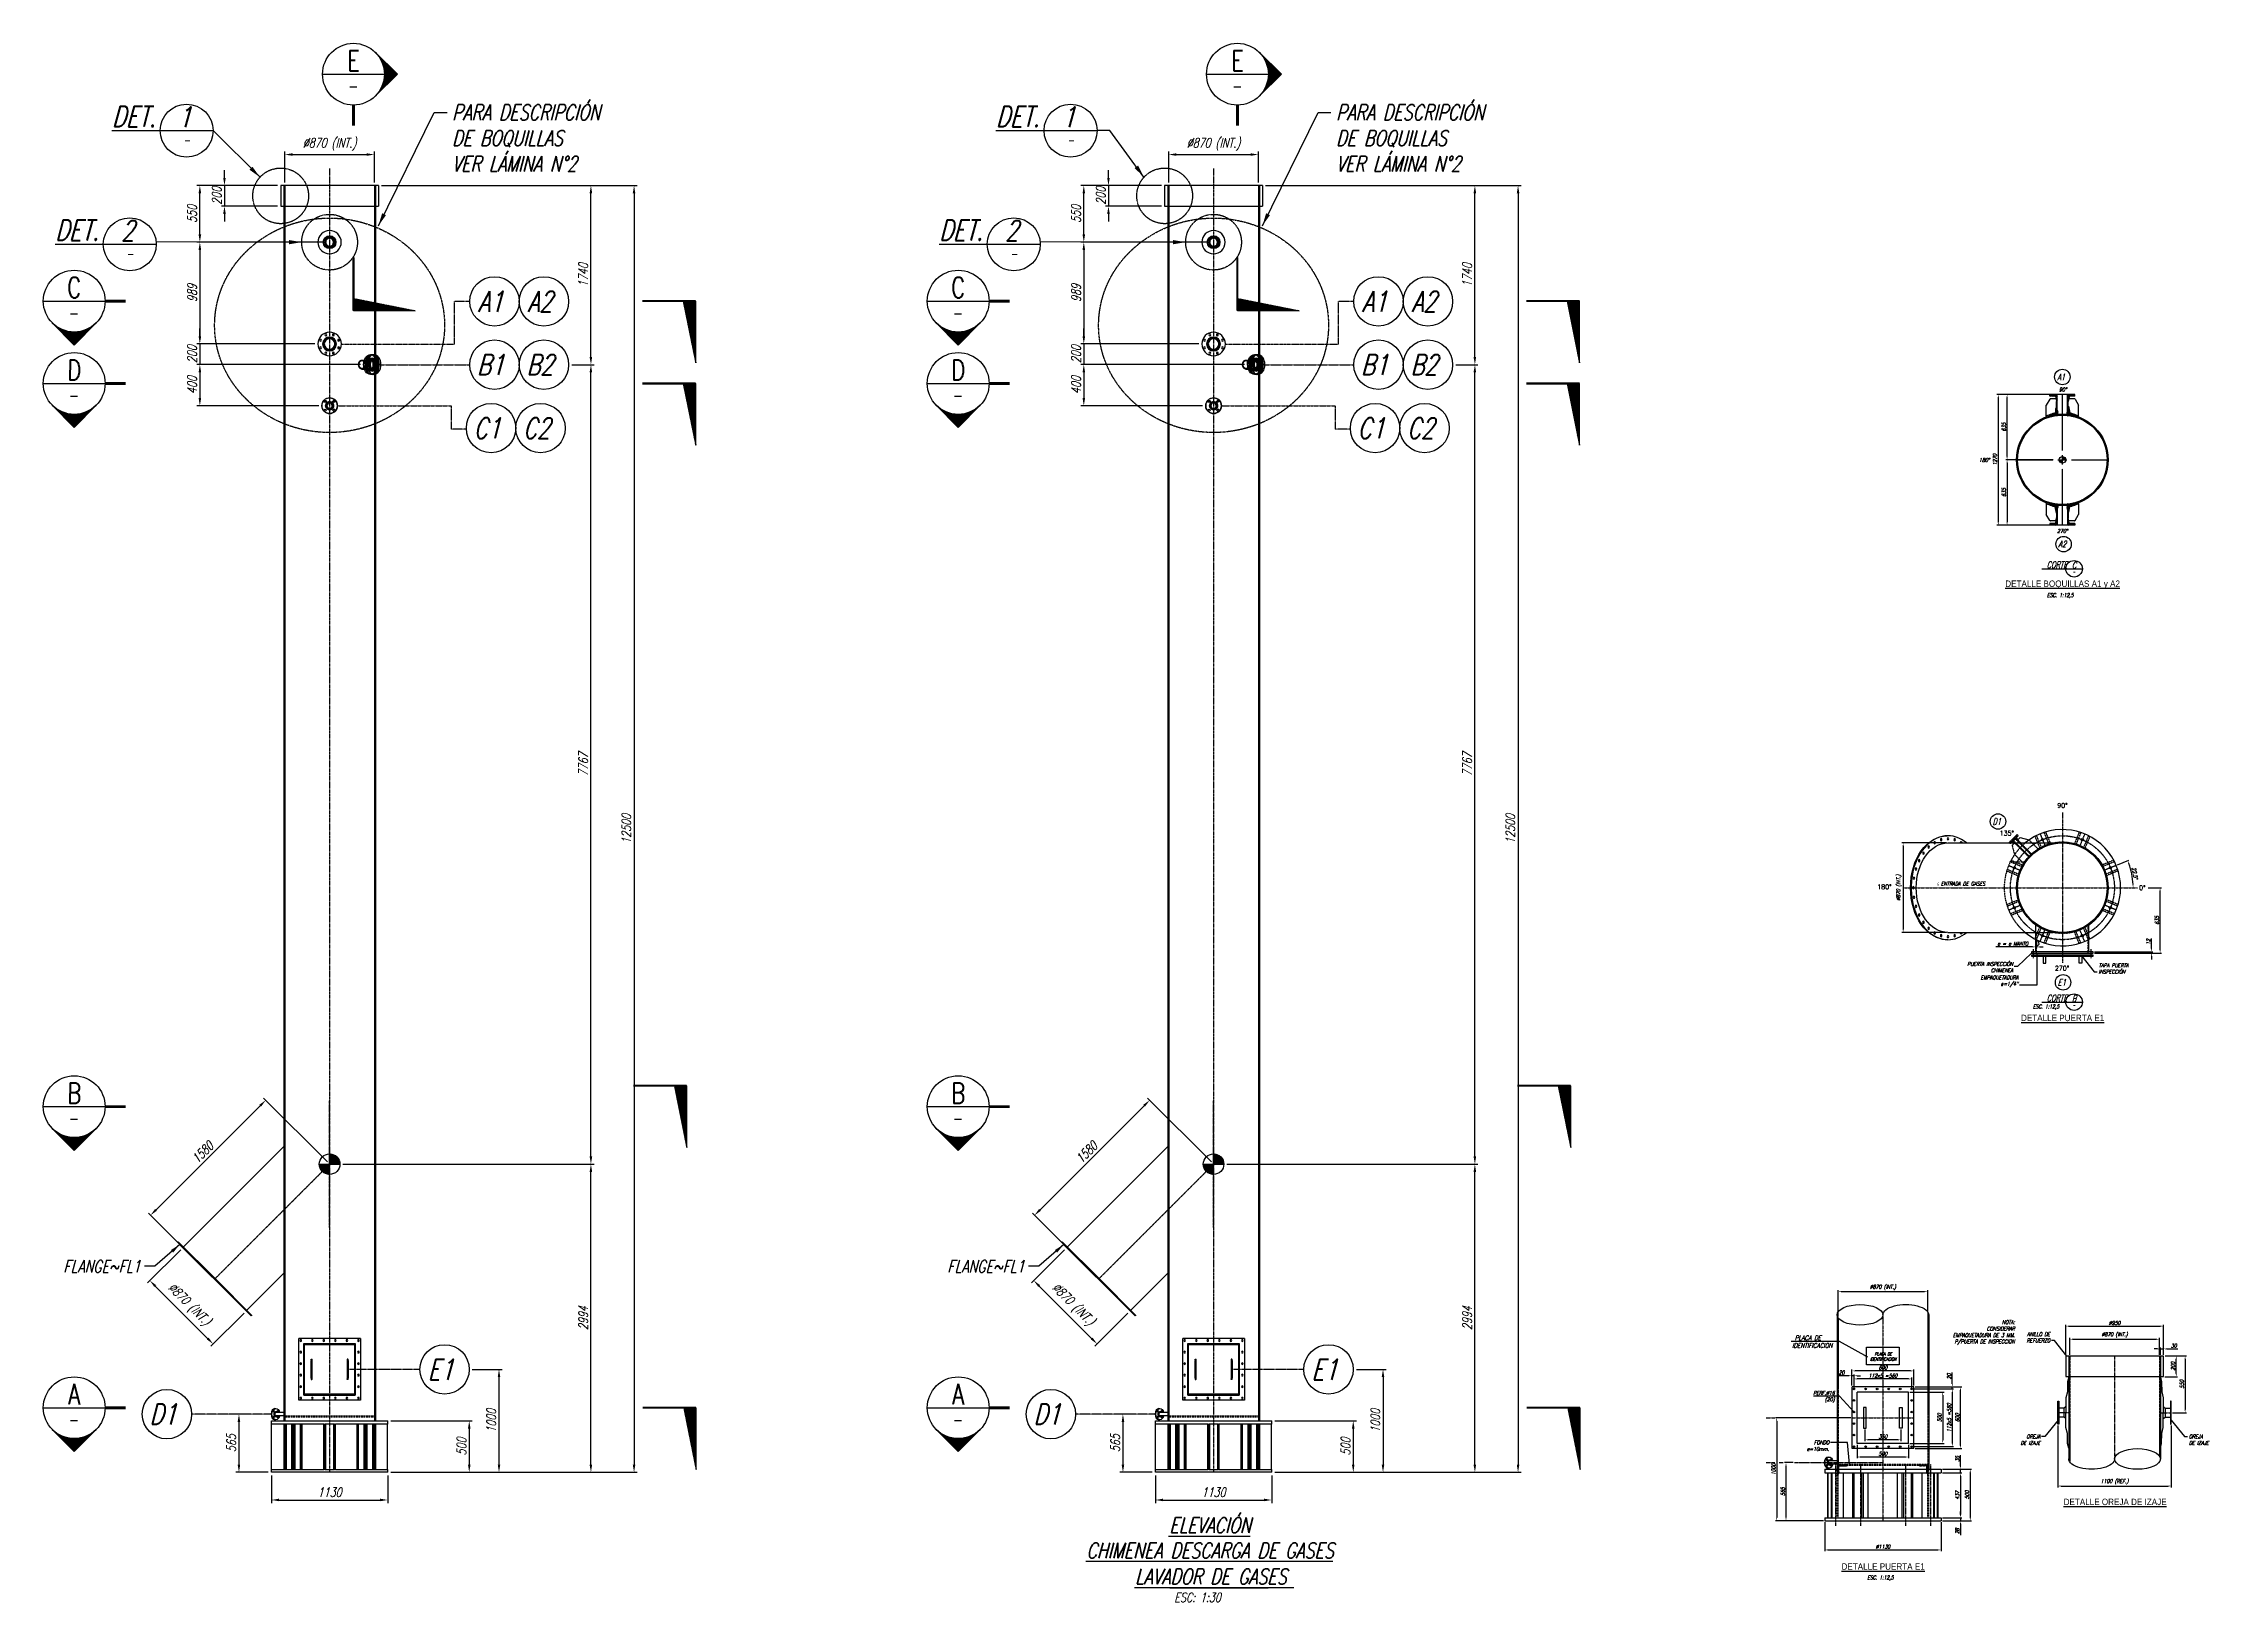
# Model space of a CAD drawing. Header units: inches. Extents: x -293597 to -232636, y -119329 to -80370.
# Drawn here: x -279895 to -258867, y -119329 to -104141 of the extents above; entities that cross this region are included whole.
import ezdxf
from ezdxf.enums import TextEntityAlignment as Align

# ---------------------------------------------------------------- set-up
doc = ezdxf.new("R2010")
doc.units = ezdxf.units.IN
doc.header["$MEASUREMENT"] = 0
doc.linetypes.add('CENTER', pattern=[2, 1.25, -0.25, 0.25, -0.25])
doc.linetypes.add('HIDDEN', pattern=[9.525, 6.35, -3.175])
for name, color, linetype in [('IA-ACHU', 1, 'Continuous'), ('IA-DIBUJO', 3, 'Continuous'), ('IA-DIM', 7, 'Continuous'), ('IA-EJES', 4, 'CENTER'), ('IA-SEGM', 1, 'HIDDEN'), ('IA-SIMBOLS', 2, 'Continuous'), ('IA-TEXT', 2, 'Continuous'), ('IA-TITLE', 6, 'Continuous'), ('IA-TRAZ', 8, 'Continuous')]:
    doc.layers.add(name, color=color, linetype=linetype)
doc.styles.add('ING-AMB', font='romans.shx', dxfattribs={"width": 0.75, "oblique": 15})
doc.styles.add('SALVADOR', font='ROMANS.SHX', dxfattribs={"width": 0.75, "oblique": 15})
doc.styles.get("Standard").update_dxf_attribs({"font": 'arial.ttf'})
doc.dimstyles.new('30', dxfattribs={"dimscale": 30, "dimtxt": 3, "dimasz": 2.5, "dimexe": 1, "dimexo": 1, "dimgap": 1, "dimtad": 1, "dimdec": 0, "dimzin": 0, "dimdsep": 46, "dimtxsty": 'ING-AMB', "dimcen": 0.1, "dimclrd": 7, "dimclre": 7, "dimclrt": 2, "dimadec": 0, "dimazin": 0, "dimtfac": 1, "dimtdec": 0, "dimtmove": 0, "dimatfit": 0, "dimfxl": 1, "dimtolj": 1, "dimtzin": 0, "dimarcsym": 0})
doc.dimstyles.new('75', dxfattribs={"dimscale": 75, "dimtxt": 3, "dimasz": 2.5, "dimexe": 1, "dimexo": 1, "dimgap": 1, "dimtad": 1, "dimdec": 0, "dimzin": 0, "dimdsep": 46, "dimtxsty": 'ING-AMB', "dimcen": 0.1, "dimclrd": 7, "dimclre": 7, "dimclrt": 2, "dimadec": 0, "dimazin": 0, "dimtfac": 1, "dimtdec": 0, "dimtmove": 0, "dimatfit": 0, "dimfxl": 1, "dimtolj": 1, "dimtzin": 0, "dimarcsym": 0})
doc.dimstyles.new('ING-AMB 12.5', dxfattribs={"dimscale": 12.5, "dimtxt": 3, "dimasz": 2.5, "dimexe": 1, "dimexo": 1, "dimgap": 1, "dimtad": 1, "dimdec": 0, "dimzin": 0, "dimdsep": 46, "dimtxsty": 'ING-AMB', "dimcen": 0.1, "dimclrd": 7, "dimclre": 7, "dimclrt": 2, "dimadec": 0, "dimazin": 0, "dimtfac": 1, "dimtdec": 0, "dimtmove": 0, "dimatfit": 0, "dimfxl": 1.25, "dimtolj": 1, "dimtzin": 0, "dimarcsym": 1})
pattern_1 = [(135, (-231830.045, -128792.802), (-6.629126, -6.629126), [])]
pattern_2 = [(225, (-231830.045, -128792.802), (6.629126, -6.629126), []), (225, (-231834.464, -128792.802), (6.629126, -6.629126), [])]

msp = doc.modelspace()

# ---------------------------------------------------------------- texts
at = {"color": 6, "width": 0.9}
for s, p in [('%%UDETALLE BOQUILLAS A1 y A2', (-260285.44, -109399.7)), ('%%UDETALLE PUERTA E1', (-260285.44, -113609.31)), ('%%UDETALLE OREJA DE IZAJE', (-259775.83, -118310.53)), ('%%UDETALLE PUERTA E1', (-262028.52, -118938.76))]:
    msp.add_text(s, height=62.5, dxfattribs=at).set_placement(p, align=Align.MIDDLE)
at = {"color": 2, "style": 'ING-AMB'}
for s, insert, char_height, attachment_point in [('\\A1;PARA DESCRIPCIÓN\\PDE BOQUILLAS\\PVER LÁMINA N°2', (-275924.66, -104736.74), 150, 1), ('\\A1;PARA DESCRIPCIÓN\\PDE BOQUILLAS\\PVER LÁMINA N°2', (-267340.43, -104736.74), 150, 1), ('\\A1;PUERTA INSPECCIÓN\\PCHIMENEA', (-260767.16, -113165.9), 37.5, 9), ('\\A1;TAPA PUERTA\\PINSPECCIÓN', (-259936.4, -113178.84), 37.5, 7), ('\\A1;EMPAQUETADURA\\Pe=1/4"', (-260716.08, -113309.77), 37.5, 9), ('\\A1;FLANGE~FL1', (-278951.66, -115961.74), 120, 3), ('\\A1;FLANGE~FL1', (-270367.43, -115961.74), 120, 3), ('\\A1;ANILLO DE\\PREFUERZO', (-260407.03, -116762.05), 37.5, 9), ('\\A1;OREJA\\PDE IZAJE', (-260502.52, -117656.35), 37.5, 3), ('\\A1;OREJA\\PDE IZAJE', (-259059.34, -117656.35), 37.5, 1)]:
    msp.add_mtext(s, dxfattribs=dict(at, insert=insert, char_height=char_height, attachment_point=attachment_point))
at = {"color": 2, "insert": (-261039.04, -112327.51), "char_height": 37.5, "width": 657.3267, "attachment_point": 9, "style": 'ING-AMB'}
msp.add_mtext('\\pi-112.5,l150,t150;℄^IENTRADA DE GASES', dxfattribs=at)
at = {"layer": 'IA-DIM', "color": 2, "style": 'ING-AMB'}
for s, p in [('180%%D', (-262085.97, -112358.39)), ('0%%D', (-259542.42, -112366.9))]:
    msp.add_text(s, height=45, dxfattribs=at).set_placement(p)
at = {"layer": 'IA-DIM', "color": 2, "insert": (-262912.58, -116693.61), "char_height": 45, "attachment_point": 1, "style": 'ING-AMB'}
msp.add_mtext(' PLACA DE\\PIDENTIFICACION', dxfattribs=at)
at = {"layer": 'IA-DIM', "color": 2, "ltscale": 0.5, "insert": (-260750.98, -116546.34), "char_height": 37.5, "width": 702.6307, "attachment_point": 3, "style": 'ING-AMB'}
msp.add_mtext('\\A1;{\\C3;NOTA:\\P}CONSIDERAR \\PEMPAQUETADURA DE 3 MM.\\PP/PUERTA DE INSPECCION\\P \\P  ', dxfattribs=at)
at = {"layer": 'IA-DIM', "color": 2, "ltscale": 0.5, "char_height": 37.5, "attachment_point": 3, "style": 'ING-AMB'}
for s, insert in [('PERF.%%C16\\P  (20)', (-262498.95, -117233.41)), ('FONDO\\Pe=10mm.', (-262552.94, -117715.37))]:
    msp.add_mtext(s, dxfattribs=dict(at, insert=insert))
at = {"layer": 'IA-DIM', "color": 2, "insert": (-268912.01, -119193.61), "char_height": 90, "width": 868.2062, "attachment_point": 1, "style": 'ING-AMB', "bg_fill": 3, "box_fill_scale": 1.5, "bg_fill_color": 256, "bg_fill_true_color": 13158600, "bg_fill_transparency": 0}
msp.add_mtext('ESC: 1:30', dxfattribs=at)
at = {"layer": 'IA-TEXT', "style": 'ING-AMB', "oblique": 15, "width": 0.9}
for s, p in [('90°', (-260321.55, -107523.63)), ('180%%d', (-261097.82, -108207.33)), ('270°', (-260339.72, -108896.91))]:
    msp.add_text(s, height=37.5, dxfattribs=at).set_placement(p)
at = {"layer": 'IA-TEXT', "style": 'ING-AMB'}
for s, p in [('90%%D', (-260337.97, -111568.04)), ('135%%D', (-260896.96, -111837.76)), ('270%%D', (-260360.87, -113149.21))]:
    msp.add_text(s, height=45, dxfattribs=at).set_placement(p)
at = {"layer": 'IA-TEXT', "attachment_point": 2, "style": 'ING-AMB'}
for s, insert, char_height, width in [('{\\W0.9;\\T0.95;ESC. 1:12,5}', (-260309.24, -109483.29), 37.5, 509.7528), ('{\\W0.9;\\T0.95;ESC. 1:12,5}', (-260447.22, -113478.63), 37.5, 509.7528), ('{\\W0.9;\\T0.95;PLACA DE\\PIDENTIFICACION}', (-262027.97, -116858.54), 30, 407.2845), ('{\\W0.9;\\T0.95;ESC. 1:12,5}', (-262056.31, -119025.61), 37.5, 509.7528)]:
    msp.add_mtext(s, dxfattribs=dict(at, insert=insert, char_height=char_height, width=width))
at = {"layer": 'IA-TITLE', "style": 'ING-AMB', "oblique": 15, "width": 0.75}
for s, p in [('%%UELEVACIÓN', (-268564.16, -118512.45)), ('%%UCHIMENEA DESCARGA DE GASES', (-268564.16, -118782.62))]:
    msp.add_text(s, height=150, dxfattribs=at).set_placement(p, align=Align.MIDDLE)

# ---------------------------------------------------------------- blocks, each defined once
blk = doc.blocks.new('*D133')
at = {"color": 7, "lineweight": -2, "transparency": 16777216}
for p, q in [((-278561, -115861), (-278882, -116182)), ((-278299, -116723), (-278808, -116214)), ((-277946, -116476), (-278267, -116797))]:
    blk.add_line(p, q, dxfattribs=at)
at = {"color": 7, "transparency": 16777216}
for points in [[(-278799, -116205), (-278817, -116222), (-278861, -116160)], [(-278290, -116714), (-278308, -116731), (-278246, -116776)]]:
    blk.add_solid(points, dxfattribs=at)
at = {"layer": 'Defpoints', "color": 0, "transparency": 16777216}
for p in [(-278540, -115839), (-278861, -116160), (-277925, -116455)]:
    blk.add_point(p, dxfattribs=at)
at = {"color": 2, "transparency": 16777216, "insert": (-278484, -116398), "char_height": 90, "attachment_point": 5, "rotation": 314.9981, "style": 'ING-AMB'}
blk.add_mtext('\\A1;%%C870 (INT.)', dxfattribs=at)
blk = doc.blocks.new('CIRCO')
blk.add_line((-7.5, 0), (7.5, 0))
blk.add_circle((0, 0), 7.5)
at = {"style": 'SALVADOR', "oblique": 15, "width": 0.75}
for tag, height, p in [('N', 5, (0, 0.78)), ('REFER', 2, (0, -3.68))]:
    blk.add_attdef(tag, text='', height=height, dxfattribs=at).set_placement(p, align=Align.CENTER)
blk = doc.blocks.new('*X8')
at = {"color": 0}
for p, q in [((-1.42, 4.77), (2.66, 8.84)), ((-1.33, 4.68), (3.08, 9.09)), ((-1.24, 4.59), (2.76, 8.6)), ((-1.15, 4.51), (2.55, 8.2)), ((-1.06, 4.42), (2.39, 7.87)), ((-0.97, 4.33), (2.26, 7.56)), ((-0.88, 4.24), (2.15, 7.28)), ((-0.79, 4.16), (2.06, 7.01)), ((-0.71, 4.07), (1.99, 6.76)), ((-0.62, 3.98), (1.93, 6.53)), ((-0.53, 3.89), (1.88, 6.3)), ((-0.44, 3.8), (1.84, 6.08)), ((-0.35, 3.72), (1.81, 5.87)), ((-0.26, 3.63), (1.78, 5.67)), ((-0.17, 3.54), (1.76, 5.47)), ((-0.08, 3.45), (1.74, 5.28)), ((0.01, 3.36), (1.73, 5.09)), ((0.09, 3.28), (1.73, 4.91)), ((0.18, 3.19), (1.73, 4.73)), ((0.27, 3.1), (1.73, 4.56)), ((0.36, 3.01), (1.74, 4.39)), ((0.45, 2.92), (1.75, 4.22)), ((0.54, 2.84), (1.76, 4.06)), ((0.63, 2.75), (1.78, 3.9)), ((0.72, 2.66), (1.8, 3.75)), ((0.81, 2.57), (1.82, 3.59)), ((0.89, 2.49), (1.85, 3.44)), ((0.98, 2.4), (1.88, 3.29)), ((1.07, 2.31), (1.91, 3.15)), ((1.16, 2.22), (1.94, 3)), ((1.25, 2.13), (1.98, 2.86)), ((1.34, 2.05), (2.02, 2.73)), ((1.43, 1.96), (2.06, 2.59)), ((1.52, 1.87), (2.1, 2.45)), ((1.61, 1.78), (2.15, 2.32)), ((1.69, 1.69), (2.19, 2.19)), ((1.78, 1.61), (2.24, 2.06)), ((1.87, 1.52), (2.29, 1.94)), ((1.96, 1.43), (2.34, 1.81)), ((2.05, 1.34), (2.4, 1.69)), ((2.14, 1.26), (2.45, 1.57)), ((2.23, 1.17), (2.51, 1.45)), ((2.32, 1.08), (2.57, 1.33)), ((2.41, 0.99), (2.63, 1.22)), ((2.49, 0.9), (2.7, 1.11)), ((2.58, 0.82), (2.76, 0.99)), ((2.67, 0.73), (2.83, 0.88)), ((2.76, 0.64), (2.9, 0.77)), ((2.85, 0.55), (2.96, 0.67)), ((2.94, 0.46), (3.04, 0.56)), ((3.03, 0.38), (3.11, 0.46)), ((3.12, 0.29), (3.18, 0.35)), ((3.21, 0.2), (3.26, 0.25)), ((3.29, 0.11), (3.34, 0.15)), ((3.38, 0.02), (3.41, 0.05)), ((3.47, -0.06), (3.49, -0.04)), ((3.56, -0.15), (3.58, -0.14)), ((3.65, -0.24), (3.66, -0.23)), ((3.74, -0.33), (3.74, -0.32)), ((3.83, -0.41), (3.83, -0.41)), ((3.92, -0.5), (3.92, -0.5))]:
    blk.add_line(p, q, dxfattribs=at)
blk = doc.blocks.new('CIRCO1')
for q in [(-5.27, 5.33), (-5.27, -5.33)]:
    blk.add_line((-10.67, 0), q)
at = {"const_width": 0.7}
blk.add_lwpolyline([(0, -7.5), (0, -12.5)], dxfattribs=at)
blk.add_arc((0, 0), 7.5, 134.6778, 225.3222)
blk.add_blockref('*X8', (-9.23, -4.79))
blk = doc.blocks.new('*X10')
at = {"color": 0}
for p, q in [((10.07, 3), (12.34, 5.27)), ((10.25, 3), (12.56, 5.31)), ((10.42, 3), (12.78, 5.36)), ((10.6, 3), (13, 5.4)), ((10.78, 3), (13.22, 5.44)), ((10.95, 3), (13.44, 5.49)), ((11.13, 3), (13.66, 5.53)), ((11.31, 3), (13.89, 5.58)), ((11.49, 3), (14.11, 5.62)), ((11.66, 3), (14.33, 5.67)), ((11.84, 3), (14.55, 5.71)), ((12.02, 3), (14.77, 5.75)), ((12.19, 3), (14.99, 5.8)), ((12.37, 3), (15.21, 5.84)), ((12.55, 3), (15.43, 5.89)), ((12.72, 3), (15.65, 5.93)), ((12.9, 3), (15.87, 5.97)), ((13.08, 3), (16, 5.92)), ((13.25, 3), (16, 5.75)), ((13.43, 3), (16, 5.57)), ((13.61, 3), (16, 5.39)), ((1.06, 3), (1.07, 3.01)), ((1.23, 3), (1.29, 3.06)), ((1.41, 3), (1.51, 3.1)), ((1.59, 3), (1.73, 3.15)), ((1.76, 3), (1.95, 3.19)), ((1.94, 3), (2.17, 3.23)), ((2.12, 3), (2.4, 3.28)), ((2.29, 3), (2.62, 3.32)), ((2.47, 3), (2.84, 3.37)), ((2.65, 3), (3.06, 3.41)), ((2.82, 3), (3.28, 3.46)), ((3, 3), (3.5, 3.5)), ((3.18, 3), (3.72, 3.54)), ((3.35, 3), (3.94, 3.59)), ((3.53, 3), (4.16, 3.63)), ((3.71, 3), (4.38, 3.68)), ((3.88, 3), (4.6, 3.72)), ((4.06, 3), (4.83, 3.77)), ((4.24, 3), (5.05, 3.81)), ((4.41, 3), (5.27, 3.85)), ((4.59, 3), (5.49, 3.9)), ((4.77, 3), (5.71, 3.94)), ((4.94, 3), (5.93, 3.99)), ((5.12, 3), (6.15, 4.03)), ((5.3, 3), (6.37, 4.07)), ((5.47, 3), (6.59, 4.12)), ((5.65, 3), (6.81, 4.16)), ((5.83, 3), (7.04, 4.21)), ((6.01, 3), (7.26, 4.25)), ((6.18, 3), (7.48, 4.3)), ((6.36, 3), (7.7, 4.34)), ((6.54, 3), (7.92, 4.38)), ((6.71, 3), (8.14, 4.43)), ((6.89, 3), (8.36, 4.47)), ((7.07, 3), (8.58, 4.52)), ((7.24, 3), (8.8, 4.56)), ((7.42, 3), (9.02, 4.6)), ((7.6, 3), (9.25, 4.65)), ((7.77, 3), (9.47, 4.69)), ((7.95, 3), (9.69, 4.74)), ((8.13, 3), (9.91, 4.78)), ((8.3, 3), (10.13, 4.83)), ((8.48, 3), (10.35, 4.87)), ((8.66, 3), (10.57, 4.91)), ((8.83, 3), (10.79, 4.96)), ((9.01, 3), (11.01, 5)), ((9.19, 3), (11.23, 5.05)), ((9.36, 3), (11.45, 5.09)), ((9.54, 3), (11.68, 5.14)), ((9.72, 3), (11.9, 5.18)), ((9.89, 3), (12.12, 5.22)), ((13.78, 3), (16, 5.22)), ((13.96, 3), (16, 5.04)), ((14.14, 3), (16, 4.86)), ((14.31, 3), (16, 4.69)), ((14.49, 3), (16, 4.51)), ((14.67, 3), (16, 4.33)), ((14.84, 3), (16, 4.16)), ((15.02, 3), (16, 3.98)), ((15.2, 3), (16, 3.8)), ((15.37, 3), (16, 3.63)), ((15.55, 3), (16, 3.45)), ((15.73, 3), (16, 3.27)), ((15.9, 3), (16, 3.1))]:
    blk.add_line(p, q, dxfattribs=at)
blk = doc.blocks.new('FLECOR')
for p, q in [((0, -9.98), (-15, -12.98)), ((-15, -12.98), (0, -12.98))]:
    blk.add_line(p, q)
at = {"const_width": 0.5}
blk.add_lwpolyline([(0, -12.98), (0, 0)], dxfattribs=at)
blk.add_blockref('*X10', (-16, -15.98))
blk = doc.blocks.new('EJE')
blk.add_circle((0, 6), 6)
at = {"style": 'SALVADOR', "oblique": 15, "width": 0.75}
blk.add_attdef('N', text='', height=5, dxfattribs=at).set_placement((0, 6), align=Align.MIDDLE)
blk = doc.blocks.new('*D134')
at = {"color": 7, "lineweight": -2, "transparency": 16777216}
for p, q in [((-276610, -105523), (-274128, -105523)), ((-274158, -105598), (-274158, -117948)), ((-276520, -118023), (-274128, -118023))]:
    blk.add_line(p, q, dxfattribs=at)
at = {"color": 7, "transparency": 16777216}
for points in [[(-274171, -105598), (-274146, -105598), (-274158, -105523)], [(-274171, -117948), (-274146, -117948), (-274158, -118023)]]:
    blk.add_solid(points, dxfattribs=at)
at = {"layer": 'Defpoints', "color": 0, "transparency": 16777216}
for p in [(-276640, -105523), (-276550, -118023), (-274158, -118023)]:
    blk.add_point(p, dxfattribs=at)
at = {"color": 2, "transparency": 16777216, "insert": (-274233, -111773), "char_height": 90, "attachment_point": 5, "rotation": 90, "style": 'ING-AMB'}
blk.add_mtext('\\A1;12500', dxfattribs=at)
blk = doc.blocks.new('*X4')
at = {"color": 0}
for p, q in [((2.04, 8.58), (2.16, 8.7)), ((2.05, 8.41), (2.34, 8.7)), ((2.07, 8.26), (2.51, 8.7)), ((2.09, 8.11), (2.69, 8.7)), ((2.13, 7.96), (2.87, 8.7)), ((2.17, 7.82), (3.04, 8.7)), ((2.21, 7.69), (3.22, 8.7)), ((2.26, 7.56), (3.4, 8.7)), ((2.31, 7.44), (3.57, 8.7)), ((2.37, 7.32), (3.75, 8.7)), ((2.43, 7.21), (3.93, 8.7)), ((2.5, 7.1), (4.1, 8.7)), ((2.57, 6.99), (4.28, 8.7)), ((2.64, 6.89), (4.46, 8.7)), ((2.72, 6.79), (4.63, 8.7)), ((2.8, 6.69), (4.81, 8.7)), ((2.89, 6.6), (4.99, 8.7)), ((2.98, 6.52), (5.03, 8.57)), ((3.07, 6.43), (5.03, 8.39)), ((3.17, 6.35), (5.03, 8.22)), ((3.27, 6.27), (5.03, 8.04)), ((3.37, 6.2), (5.03, 7.86)), ((3.48, 6.13), (5.03, 7.69)), ((3.59, 6.07), (5.03, 7.51)), ((3.71, 6.01), (5.03, 7.33)), ((3.83, 5.95), (5.03, 7.16)), ((3.96, 5.9), (5.03, 6.98)), ((4.09, 5.85), (5.03, 6.8)), ((4.22, 5.81), (5.03, 6.63)), ((4.36, 5.78), (5.03, 6.45)), ((4.51, 5.75), (5.03, 6.27)), ((4.66, 5.72), (5.03, 6.1)), ((4.82, 5.71), (5.03, 5.92)), ((4.99, 5.7), (5.03, 5.74))]:
    blk.add_line(p, q, dxfattribs=at)
blk = doc.blocks.new('*X5')
at = {"color": 0}
for p, q in [((5.03, 11.58), (5.16, 11.7)), ((5.03, 11.4), (5.32, 11.69)), ((5.03, 11.22), (5.48, 11.67)), ((5.03, 11.05), (5.63, 11.64)), ((5.03, 10.87), (5.77, 11.61)), ((5.03, 10.69), (5.91, 11.57)), ((5.03, 10.52), (6.05, 11.53)), ((5.03, 10.34), (6.17, 11.48)), ((5.03, 10.16), (6.3, 11.42)), ((5.03, 9.98), (6.41, 11.36)), ((5.03, 9.81), (6.53, 11.3)), ((5.03, 9.63), (6.64, 11.24)), ((5.03, 9.45), (6.75, 11.17)), ((5.03, 9.28), (6.85, 11.09)), ((5.03, 9.1), (6.95, 11.01)), ((5.03, 8.92), (7.04, 10.93)), ((5.03, 8.75), (7.13, 10.85)), ((5.17, 8.7), (7.22, 10.76)), ((5.34, 8.7), (7.3, 10.66)), ((5.52, 8.7), (7.38, 10.57)), ((5.7, 8.7), (7.46, 10.47)), ((5.87, 8.7), (7.53, 10.36)), ((6.05, 8.7), (7.6, 10.25)), ((6.23, 8.7), (7.67, 10.14)), ((6.4, 8.7), (7.73, 10.02)), ((6.58, 8.7), (7.78, 9.9)), ((6.76, 8.7), (7.83, 9.78)), ((6.93, 8.7), (7.88, 9.65)), ((7.11, 8.7), (7.92, 9.51)), ((7.29, 8.7), (7.96, 9.37)), ((7.46, 8.7), (7.99, 9.23)), ((7.64, 8.7), (8.01, 9.07)), ((7.82, 8.7), (8.03, 8.91)), ((7.99, 8.7), (8.03, 8.74))]:
    blk.add_line(p, q, dxfattribs=at)
blk = doc.blocks.new('PUNTO CENTRO')
at = {"color": 7}
blk.add_line((-2.5, 0), (2.5, 0), dxfattribs=at)
blk.add_line((0, -2.5), (0, 2.5))
blk.add_circle((0, 0), 2.5)
at = {"xscale": 0.83333333, "yscale": 0.83333333, "zscale": 0.83333333}
for name in ['*X4', '*X5']:
    blk.add_blockref(name, (-4.2, -7.25), dxfattribs=at)
blk = doc.blocks.new('*D145')
at = {"color": 7, "lineweight": -2, "transparency": 16777216}
for p, q in [((-276985, -115030), (-274547, -115030)), ((-274577, -117948), (-274577, -115105)), ((-276520, -118023), (-274547, -118023))]:
    blk.add_line(p, q, dxfattribs=at)
at = {"color": 7, "transparency": 16777216}
for points in [[(-274590, -115105), (-274565, -115105), (-274577, -115030)], [(-274590, -117948), (-274565, -117948), (-274577, -118023)]]:
    blk.add_solid(points, dxfattribs=at)
at = {"layer": 'Defpoints', "color": 0, "transparency": 16777216}
for p in [(-277015, -115030), (-274577, -115030), (-276550, -118023)]:
    blk.add_point(p, dxfattribs=at)
at = {"color": 2, "transparency": 16777216, "insert": (-274652, -116526), "char_height": 90, "attachment_point": 5, "rotation": 90, "style": 'ING-AMB'}
blk.add_mtext('\\A1;2994', dxfattribs=at)
blk = doc.blocks.new('*D146')
at = {"color": 7, "lineweight": -2, "transparency": 16777216}
for p, q in [((-274764, -107263), (-274547, -107263)), ((-274577, -114955), (-274577, -107338)), ((-276985, -115030), (-274547, -115030))]:
    blk.add_line(p, q, dxfattribs=at)
at = {"color": 7, "transparency": 16777216}
for points in [[(-274590, -107338), (-274565, -107338), (-274577, -107263)], [(-274590, -114955), (-274565, -114955), (-274577, -115030)]]:
    blk.add_solid(points, dxfattribs=at)
at = {"layer": 'Defpoints', "color": 0, "transparency": 16777216}
for p in [(-274794, -107263), (-274577, -107263), (-277015, -115030)]:
    blk.add_point(p, dxfattribs=at)
at = {"color": 2, "transparency": 16777216, "insert": (-274652, -111146), "char_height": 90, "attachment_point": 5, "rotation": 90, "style": 'ING-AMB'}
blk.add_mtext('\\A1;7767', dxfattribs=at)
blk = doc.blocks.new('*D135')
at = {"color": 7, "lineweight": -2, "transparency": 16777216}
for p, q in [((-277550, -105493), (-277550, -105192)), ((-277475, -105222), (-276755, -105222)), ((-276680, -105493), (-276680, -105192))]:
    blk.add_line(p, q, dxfattribs=at)
at = {"color": 7, "transparency": 16777216}
for points in [[(-277475, -105209), (-277475, -105234), (-277550, -105222)], [(-276755, -105209), (-276755, -105234), (-276680, -105222)]]:
    blk.add_solid(points, dxfattribs=at)
at = {"layer": 'Defpoints', "color": 0, "transparency": 16777216}
for p in [(-276680, -105222), (-277550, -105523), (-276680, -105523)]:
    blk.add_point(p, dxfattribs=at)
at = {"color": 2, "transparency": 16777216, "insert": (-277115, -105123), "char_height": 90, "attachment_point": 5, "style": 'ING-AMB'}
blk.add_mtext('\\A1;%%C870 (INT.)', dxfattribs=at)
blk = doc.blocks.new('*D136')
at = {"color": 7, "lineweight": -2, "transparency": 16777216}
for p, q in [((-277620, -105523), (-278405, -105523)), ((-278375, -105998), (-278375, -105598)), ((-277258, -106073), (-278405, -106073))]:
    blk.add_line(p, q, dxfattribs=at)
at = {"color": 7, "transparency": 16777216}
for points in [[(-278387, -105598), (-278362, -105598), (-278375, -105523)], [(-278387, -105998), (-278362, -105998), (-278375, -106073)]]:
    blk.add_solid(points, dxfattribs=at)
at = {"layer": 'Defpoints', "color": 0, "transparency": 16777216}
for p in [(-278375, -105523), (-277590, -105523), (-277228, -106073)]:
    blk.add_point(p, dxfattribs=at)
at = {"color": 2, "transparency": 16777216, "insert": (-278450, -105798), "char_height": 90, "attachment_point": 5, "rotation": 90, "style": 'ING-AMB'}
blk.add_mtext('\\A1;550', dxfattribs=at)
blk = doc.blocks.new('*D137')
at = {"color": 7, "lineweight": -2, "transparency": 16777216}
for p, q in [((-277620, -105523), (-278166, -105523)), ((-278136, -105448), (-278136, -105373)), ((-278136, -105523), (-278136, -105723)), ((-277620, -105723), (-278166, -105723)), ((-278136, -105798), (-278136, -105873))]:
    blk.add_line(p, q, dxfattribs=at)
at = {"color": 7, "transparency": 16777216}
for points in [[(-278148, -105448), (-278123, -105448), (-278136, -105523)], [(-278148, -105798), (-278123, -105798), (-278136, -105723)]]:
    blk.add_solid(points, dxfattribs=at)
at = {"layer": 'Defpoints', "color": 0, "transparency": 16777216}
for p in [(-277590, -105523), (-278136, -105723), (-277590, -105723)]:
    blk.add_point(p, dxfattribs=at)
at = {"color": 2, "transparency": 16777216, "insert": (-278211, -105623), "char_height": 90, "attachment_point": 5, "rotation": 90, "style": 'ING-AMB'}
blk.add_mtext('\\A1;200', dxfattribs=at)
blk = doc.blocks.new('DET')
blk.add_line((8.73, 0), (33.29, 0))
blk.add_circle((26.86, 0), 6.43)
at = {"style": 'SALVADOR', "oblique": 15, "width": 0.75}
blk.add_text('DET.', height=5, dxfattribs=at).set_placement((19.34, 0.94), align=Align.RIGHT)
for tag, height, p in [('1', 5, (26.37, 0.82)), ('REFER', 2, (26.86, -3.34))]:
    blk.add_attdef(tag, text='', height=height, dxfattribs=at).set_placement(p, align=Align.CENTER)
blk = doc.blocks.new('*D147')
at = {"color": 7, "lineweight": -2, "transparency": 16777216}
for p, q in [((-277136, -115008), (-277757, -114387)), ((-278800, -115473), (-277789, -114462)), ((-278254, -116126), (-278875, -115505))]:
    blk.add_line(p, q, dxfattribs=at)
at = {"color": 7, "transparency": 16777216}
for points in [[(-277798, -114453), (-277780, -114470), (-277736, -114409)], [(-278809, -115464), (-278792, -115482), (-278854, -115526)]]:
    blk.add_solid(points, dxfattribs=at)
at = {"layer": 'Defpoints', "color": 0, "transparency": 16777216}
for p in [(-277736, -114409), (-277115, -115030), (-278233, -116147)]:
    blk.add_point(p, dxfattribs=at)
at = {"color": 2, "transparency": 16777216, "insert": (-278348, -114914), "char_height": 90, "attachment_point": 5, "rotation": 45, "style": 'ING-AMB'}
blk.add_mtext('\\A1;1580', dxfattribs=at)
blk = doc.blocks.new('*D138')
at = {"color": 7, "lineweight": -2, "transparency": 16777216}
for p, q in [((-275729, -117023), (-275440, -117023)), ((-275470, -117098), (-275470, -117948)), ((-276520, -118023), (-275440, -118023))]:
    blk.add_line(p, q, dxfattribs=at)
at = {"color": 7, "transparency": 16777216}
for points in [[(-275482, -117098), (-275457, -117098), (-275470, -117023)], [(-275482, -117948), (-275457, -117948), (-275470, -118023)]]:
    blk.add_solid(points, dxfattribs=at)
at = {"layer": 'Defpoints', "color": 0, "transparency": 16777216}
for p in [(-275759, -117023), (-276550, -118023), (-275470, -118023)]:
    blk.add_point(p, dxfattribs=at)
at = {"color": 2, "transparency": 16777216, "insert": (-275545, -117523), "char_height": 90, "attachment_point": 5, "rotation": 90, "style": 'ING-AMB'}
blk.add_mtext('\\A1;1000', dxfattribs=at)
blk = doc.blocks.new('*D139')
at = {"color": 7, "lineweight": -2, "transparency": 16777216}
for p, q in [((-277880, -117458), (-278025, -117458)), ((-277995, -117533), (-277995, -117948)), ((-277710, -118023), (-278025, -118023))]:
    blk.add_line(p, q, dxfattribs=at)
at = {"color": 7, "transparency": 16777216}
for points in [[(-278008, -117533), (-277983, -117533), (-277995, -117458)], [(-278008, -117948), (-277983, -117948), (-277995, -118023)]]:
    blk.add_solid(points, dxfattribs=at)
at = {"layer": 'Defpoints', "color": 0, "transparency": 16777216}
for p in [(-277850, -117458), (-277995, -118023), (-277680, -118023)]:
    blk.add_point(p, dxfattribs=at)
at = {"color": 2, "transparency": 16777216, "insert": (-278070, -117741), "char_height": 90, "attachment_point": 5, "rotation": 90, "style": 'ING-AMB'}
blk.add_mtext('\\A1;565', dxfattribs=at)
blk = doc.blocks.new('*D140')
at = {"color": 7, "lineweight": -2, "transparency": 16777216}
for p, q in [((-277145, -106073), (-278405, -106073)), ((-278375, -106148), (-278375, -106987)), ((-277259, -107062), (-278405, -107062))]:
    blk.add_line(p, q, dxfattribs=at)
at = {"color": 7, "transparency": 16777216}
for points in [[(-278387, -106148), (-278362, -106148), (-278375, -106073)], [(-278387, -106987), (-278362, -106987), (-278375, -107062)]]:
    blk.add_solid(points, dxfattribs=at)
at = {"layer": 'Defpoints', "color": 0, "transparency": 16777216}
for p in [(-277115, -106073), (-278375, -107062), (-277229, -107062)]:
    blk.add_point(p, dxfattribs=at)
at = {"color": 2, "transparency": 16777216, "insert": (-278450, -106567), "char_height": 90, "attachment_point": 5, "rotation": 90, "style": 'ING-AMB'}
blk.add_mtext('\\A1;989', dxfattribs=at)
blk = doc.blocks.new('*D141')
at = {"color": 7, "lineweight": -2, "transparency": 16777216}
for p, q in [((-278375, -106987), (-278375, -106912)), ((-277259, -107062), (-278405, -107062)), ((-278375, -107062), (-278375, -107262)), ((-276815, -107262), (-278405, -107262)), ((-278375, -107337), (-278375, -107412))]:
    blk.add_line(p, q, dxfattribs=at)
at = {"color": 7, "transparency": 16777216}
for points in [[(-278387, -106987), (-278362, -106987), (-278375, -107062)], [(-278387, -107337), (-278362, -107337), (-278375, -107262)]]:
    blk.add_solid(points, dxfattribs=at)
at = {"layer": 'Defpoints', "color": 0, "transparency": 16777216}
for p in [(-277229, -107062), (-278375, -107262), (-276785, -107262)]:
    blk.add_point(p, dxfattribs=at)
at = {"color": 2, "transparency": 16777216, "insert": (-278450, -107162), "char_height": 90, "attachment_point": 5, "rotation": 90, "style": 'ING-AMB'}
blk.add_mtext('\\A1;200', dxfattribs=at)
blk = doc.blocks.new('*D142')
at = {"color": 7, "lineweight": -2, "transparency": 16777216}
for p, q in [((-276815, -107262), (-278405, -107262)), ((-278375, -107337), (-278375, -107587)), ((-277221, -107662), (-278405, -107662))]:
    blk.add_line(p, q, dxfattribs=at)
at = {"color": 7, "transparency": 16777216}
for points in [[(-278387, -107337), (-278362, -107337), (-278375, -107262)], [(-278387, -107587), (-278362, -107587), (-278375, -107662)]]:
    blk.add_solid(points, dxfattribs=at)
at = {"layer": 'Defpoints', "color": 0, "transparency": 16777216}
for p in [(-276785, -107262), (-278375, -107662), (-277191, -107662)]:
    blk.add_point(p, dxfattribs=at)
at = {"color": 2, "transparency": 16777216, "insert": (-278450, -107462), "char_height": 90, "attachment_point": 5, "rotation": 90, "style": 'ING-AMB'}
blk.add_mtext('\\A1;400', dxfattribs=at)
blk = doc.blocks.new('*D143')
at = {"color": 7, "lineweight": -2, "transparency": 16777216}
for p, q in [((-276520, -117523), (-275729, -117523)), ((-275759, -117598), (-275759, -117948)), ((-276455, -118023), (-275729, -118023))]:
    blk.add_line(p, q, dxfattribs=at)
at = {"color": 7, "transparency": 16777216}
for points in [[(-275771, -117598), (-275746, -117598), (-275759, -117523)], [(-275771, -117948), (-275746, -117948), (-275759, -118023)]]:
    blk.add_solid(points, dxfattribs=at)
at = {"layer": 'Defpoints', "color": 0, "transparency": 16777216}
for p in [(-276550, -117523), (-276485, -118023), (-275759, -118023)]:
    blk.add_point(p, dxfattribs=at)
at = {"color": 2, "transparency": 16777216, "insert": (-275834, -117773), "char_height": 90, "attachment_point": 5, "rotation": 90, "style": 'ING-AMB'}
blk.add_mtext('\\A1;500', dxfattribs=at)
blk = doc.blocks.new('*D144')
at = {"color": 7, "lineweight": -2, "transparency": 16777216}
for p, q in [((-277680, -118053), (-277680, -118322)), ((-276550, -118053), (-276550, -118322)), ((-277605, -118292), (-276625, -118292))]:
    blk.add_line(p, q, dxfattribs=at)
at = {"color": 7, "transparency": 16777216}
for points in [[(-277605, -118279), (-277605, -118304), (-277680, -118292)], [(-276625, -118279), (-276625, -118304), (-276550, -118292)]]:
    blk.add_solid(points, dxfattribs=at)
at = {"layer": 'Defpoints', "color": 0, "transparency": 16777216}
for p in [(-277680, -118023), (-276550, -118023), (-276550, -118292)]:
    blk.add_point(p, dxfattribs=at)
at = {"color": 2, "transparency": 16777216, "insert": (-277115, -118217), "char_height": 90, "attachment_point": 5, "style": 'ING-AMB'}
blk.add_mtext('\\A1;1130', dxfattribs=at)
blk = doc.blocks.new('*D132')
at = {"color": 7, "lineweight": -2, "transparency": 16777216}
for p, q in [((-274859, -105523), (-274547, -105523)), ((-274577, -107188), (-274577, -105598)), ((-274764, -107263), (-274547, -107263))]:
    blk.add_line(p, q, dxfattribs=at)
at = {"color": 7, "transparency": 16777216}
for points in [[(-274590, -105598), (-274565, -105598), (-274577, -105523)], [(-274590, -107188), (-274565, -107188), (-274577, -107263)]]:
    blk.add_solid(points, dxfattribs=at)
at = {"layer": 'Defpoints', "color": 0, "transparency": 16777216}
for p in [(-274889, -105523), (-274577, -105523), (-274794, -107263)]:
    blk.add_point(p, dxfattribs=at)
at = {"color": 2, "transparency": 16777216, "insert": (-274652, -106393), "char_height": 90, "attachment_point": 5, "rotation": 90, "style": 'ING-AMB'}
blk.add_mtext('\\A1;1740', dxfattribs=at)
blk = doc.blocks.new('*D36')
at = {"color": 7, "lineweight": -2, "transparency": 16777216}
for p, q in [((-269977, -115861), (-270298, -116182)), ((-269715, -116723), (-270224, -116214)), ((-269362, -116476), (-269683, -116797))]:
    blk.add_line(p, q, dxfattribs=at)
at = {"color": 7, "transparency": 16777216}
for points in [[(-270215, -116205), (-270233, -116222), (-270277, -116160)], [(-269706, -116714), (-269724, -116731), (-269662, -116776)]]:
    blk.add_solid(points, dxfattribs=at)
at = {"layer": 'Defpoints', "color": 0, "transparency": 16777216}
for p in [(-269956, -115839), (-270277, -116160), (-269341, -116455)]:
    blk.add_point(p, dxfattribs=at)
at = {"color": 2, "transparency": 16777216, "insert": (-269900, -116398), "char_height": 90, "attachment_point": 5, "rotation": 314.9981, "style": 'ING-AMB'}
blk.add_mtext('\\A1;%%C870 (INT.)', dxfattribs=at)
blk = doc.blocks.new('*D37')
at = {"color": 7, "lineweight": -2, "transparency": 16777216}
for p, q in [((-268026, -105523), (-265544, -105523)), ((-265574, -105598), (-265574, -117948)), ((-267936, -118023), (-265544, -118023))]:
    blk.add_line(p, q, dxfattribs=at)
at = {"color": 7, "transparency": 16777216}
for points in [[(-265586, -105598), (-265561, -105598), (-265574, -105523)], [(-265586, -117948), (-265561, -117948), (-265574, -118023)]]:
    blk.add_solid(points, dxfattribs=at)
at = {"layer": 'Defpoints', "color": 0, "transparency": 16777216}
for p in [(-268056, -105523), (-267966, -118023), (-265574, -118023)]:
    blk.add_point(p, dxfattribs=at)
at = {"color": 2, "transparency": 16777216, "insert": (-265649, -111773), "char_height": 90, "attachment_point": 5, "rotation": 90, "style": 'ING-AMB'}
blk.add_mtext('\\A1;12500', dxfattribs=at)
blk = doc.blocks.new('*D38')
at = {"color": 7, "lineweight": -2, "transparency": 16777216}
for p, q in [((-268401, -115030), (-265963, -115030)), ((-265993, -117948), (-265993, -115105)), ((-267936, -118023), (-265963, -118023))]:
    blk.add_line(p, q, dxfattribs=at)
at = {"color": 7, "transparency": 16777216}
for points in [[(-266006, -115105), (-265981, -115105), (-265993, -115030)], [(-266006, -117948), (-265981, -117948), (-265993, -118023)]]:
    blk.add_solid(points, dxfattribs=at)
at = {"layer": 'Defpoints', "color": 0, "transparency": 16777216}
for p in [(-268431, -115030), (-265993, -115030), (-267966, -118023)]:
    blk.add_point(p, dxfattribs=at)
at = {"color": 2, "transparency": 16777216, "insert": (-266068, -116526), "char_height": 90, "attachment_point": 5, "rotation": 90, "style": 'ING-AMB'}
blk.add_mtext('\\A1;2994', dxfattribs=at)
blk = doc.blocks.new('*D39')
at = {"color": 7, "lineweight": -2, "transparency": 16777216}
for p, q in [((-266179, -107263), (-265963, -107263)), ((-265993, -114955), (-265993, -107338)), ((-268401, -115030), (-265963, -115030))]:
    blk.add_line(p, q, dxfattribs=at)
at = {"color": 7, "transparency": 16777216}
for points in [[(-266006, -107338), (-265981, -107338), (-265993, -107263)], [(-266006, -114955), (-265981, -114955), (-265993, -115030)]]:
    blk.add_solid(points, dxfattribs=at)
at = {"layer": 'Defpoints', "color": 0, "transparency": 16777216}
for p in [(-266209, -107263), (-265993, -107263), (-268431, -115030)]:
    blk.add_point(p, dxfattribs=at)
at = {"color": 2, "transparency": 16777216, "insert": (-266068, -111146), "char_height": 90, "attachment_point": 5, "rotation": 90, "style": 'ING-AMB'}
blk.add_mtext('\\A1;7767', dxfattribs=at)
blk = doc.blocks.new('*D40')
at = {"color": 7, "lineweight": -2, "transparency": 16777216}
for p, q in [((-268966, -105493), (-268966, -105192)), ((-268891, -105222), (-268171, -105222)), ((-268096, -105493), (-268096, -105192))]:
    blk.add_line(p, q, dxfattribs=at)
at = {"color": 7, "transparency": 16777216}
for points in [[(-268891, -105209), (-268891, -105234), (-268966, -105222)], [(-268171, -105209), (-268171, -105234), (-268096, -105222)]]:
    blk.add_solid(points, dxfattribs=at)
at = {"layer": 'Defpoints', "color": 0, "transparency": 16777216}
for p in [(-268096, -105222), (-268966, -105523), (-268096, -105523)]:
    blk.add_point(p, dxfattribs=at)
at = {"color": 2, "transparency": 16777216, "insert": (-268531, -105123), "char_height": 90, "attachment_point": 5, "style": 'ING-AMB'}
blk.add_mtext('\\A1;%%C870 (INT.)', dxfattribs=at)
blk = doc.blocks.new('*D41')
at = {"color": 7, "lineweight": -2, "transparency": 16777216}
for p, q in [((-269036, -105523), (-269821, -105523)), ((-269791, -105998), (-269791, -105598)), ((-268674, -106073), (-269821, -106073))]:
    blk.add_line(p, q, dxfattribs=at)
at = {"color": 7, "transparency": 16777216}
for points in [[(-269803, -105598), (-269778, -105598), (-269791, -105523)], [(-269803, -105998), (-269778, -105998), (-269791, -106073)]]:
    blk.add_solid(points, dxfattribs=at)
at = {"layer": 'Defpoints', "color": 0, "transparency": 16777216}
for p in [(-269791, -105523), (-269006, -105523), (-268644, -106073)]:
    blk.add_point(p, dxfattribs=at)
at = {"color": 2, "transparency": 16777216, "insert": (-269866, -105798), "char_height": 90, "attachment_point": 5, "rotation": 90, "style": 'ING-AMB'}
blk.add_mtext('\\A1;550', dxfattribs=at)
blk = doc.blocks.new('*D42')
at = {"color": 7, "lineweight": -2, "transparency": 16777216}
for p, q in [((-269036, -105523), (-269581, -105523)), ((-269551, -105448), (-269551, -105373)), ((-269551, -105523), (-269551, -105723)), ((-269036, -105723), (-269581, -105723)), ((-269551, -105798), (-269551, -105873))]:
    blk.add_line(p, q, dxfattribs=at)
at = {"color": 7, "transparency": 16777216}
for points in [[(-269564, -105448), (-269539, -105448), (-269551, -105523)], [(-269564, -105798), (-269539, -105798), (-269551, -105723)]]:
    blk.add_solid(points, dxfattribs=at)
at = {"layer": 'Defpoints', "color": 0, "transparency": 16777216}
for p in [(-269006, -105523), (-269551, -105723), (-269006, -105723)]:
    blk.add_point(p, dxfattribs=at)
at = {"color": 2, "transparency": 16777216, "insert": (-269626, -105623), "char_height": 90, "attachment_point": 5, "rotation": 90, "style": 'ING-AMB'}
blk.add_mtext('\\A1;200', dxfattribs=at)
blk = doc.blocks.new('*D43')
at = {"color": 7, "lineweight": -2, "transparency": 16777216}
for p, q in [((-268552, -115008), (-269173, -114387)), ((-270216, -115473), (-269205, -114462)), ((-269670, -116126), (-270290, -115505))]:
    blk.add_line(p, q, dxfattribs=at)
at = {"color": 7, "transparency": 16777216}
for points in [[(-269214, -114453), (-269196, -114470), (-269152, -114409)], [(-270225, -115464), (-270207, -115482), (-270269, -115526)]]:
    blk.add_solid(points, dxfattribs=at)
at = {"layer": 'Defpoints', "color": 0, "transparency": 16777216}
for p in [(-269152, -114409), (-268531, -115030), (-269648, -116147)]:
    blk.add_point(p, dxfattribs=at)
at = {"color": 2, "transparency": 16777216, "insert": (-269764, -114914), "char_height": 90, "attachment_point": 5, "rotation": 45, "style": 'ING-AMB'}
blk.add_mtext('\\A1;1580', dxfattribs=at)
blk = doc.blocks.new('*D44')
at = {"color": 7, "lineweight": -2, "transparency": 16777216}
for p, q in [((-267144, -117023), (-266855, -117023)), ((-266885, -117098), (-266885, -117948)), ((-267936, -118023), (-266855, -118023))]:
    blk.add_line(p, q, dxfattribs=at)
at = {"color": 7, "transparency": 16777216}
for points in [[(-266898, -117098), (-266873, -117098), (-266885, -117023)], [(-266898, -117948), (-266873, -117948), (-266885, -118023)]]:
    blk.add_solid(points, dxfattribs=at)
at = {"layer": 'Defpoints', "color": 0, "transparency": 16777216}
for p in [(-267174, -117023), (-267966, -118023), (-266885, -118023)]:
    blk.add_point(p, dxfattribs=at)
at = {"color": 2, "transparency": 16777216, "insert": (-266960, -117523), "char_height": 90, "attachment_point": 5, "rotation": 90, "style": 'ING-AMB'}
blk.add_mtext('\\A1;1000', dxfattribs=at)
blk = doc.blocks.new('*D45')
at = {"color": 7, "lineweight": -2, "transparency": 16777216}
for p, q in [((-269296, -117458), (-269441, -117458)), ((-269411, -117533), (-269411, -117948)), ((-269126, -118023), (-269441, -118023))]:
    blk.add_line(p, q, dxfattribs=at)
at = {"color": 7, "transparency": 16777216}
for points in [[(-269423, -117533), (-269398, -117533), (-269411, -117458)], [(-269423, -117948), (-269398, -117948), (-269411, -118023)]]:
    blk.add_solid(points, dxfattribs=at)
at = {"layer": 'Defpoints', "color": 0, "transparency": 16777216}
for p in [(-269266, -117458), (-269411, -118023), (-269096, -118023)]:
    blk.add_point(p, dxfattribs=at)
at = {"color": 2, "transparency": 16777216, "insert": (-269486, -117741), "char_height": 90, "attachment_point": 5, "rotation": 90, "style": 'ING-AMB'}
blk.add_mtext('\\A1;565', dxfattribs=at)
blk = doc.blocks.new('*D46')
at = {"color": 7, "lineweight": -2, "transparency": 16777216}
for p, q in [((-268561, -106073), (-269821, -106073)), ((-269791, -106148), (-269791, -106987)), ((-268675, -107062), (-269821, -107062))]:
    blk.add_line(p, q, dxfattribs=at)
at = {"color": 7, "transparency": 16777216}
for points in [[(-269803, -106148), (-269778, -106148), (-269791, -106073)], [(-269803, -106987), (-269778, -106987), (-269791, -107062)]]:
    blk.add_solid(points, dxfattribs=at)
at = {"layer": 'Defpoints', "color": 0, "transparency": 16777216}
for p in [(-268531, -106073), (-269791, -107062), (-268645, -107062)]:
    blk.add_point(p, dxfattribs=at)
at = {"color": 2, "transparency": 16777216, "insert": (-269866, -106567), "char_height": 90, "attachment_point": 5, "rotation": 90, "style": 'ING-AMB'}
blk.add_mtext('\\A1;989', dxfattribs=at)
blk = doc.blocks.new('*D47')
at = {"color": 7, "lineweight": -2, "transparency": 16777216}
for p, q in [((-269791, -106987), (-269791, -106912)), ((-268675, -107062), (-269821, -107062)), ((-269791, -107062), (-269791, -107262)), ((-268231, -107262), (-269821, -107262)), ((-269791, -107337), (-269791, -107412))]:
    blk.add_line(p, q, dxfattribs=at)
at = {"color": 7, "transparency": 16777216}
for points in [[(-269803, -106987), (-269778, -106987), (-269791, -107062)], [(-269803, -107337), (-269778, -107337), (-269791, -107262)]]:
    blk.add_solid(points, dxfattribs=at)
at = {"layer": 'Defpoints', "color": 0, "transparency": 16777216}
for p in [(-268645, -107062), (-269791, -107262), (-268201, -107262)]:
    blk.add_point(p, dxfattribs=at)
at = {"color": 2, "transparency": 16777216, "insert": (-269866, -107162), "char_height": 90, "attachment_point": 5, "rotation": 90, "style": 'ING-AMB'}
blk.add_mtext('\\A1;200', dxfattribs=at)
blk = doc.blocks.new('*D48')
at = {"color": 7, "lineweight": -2, "transparency": 16777216}
for p, q in [((-268231, -107262), (-269821, -107262)), ((-269791, -107337), (-269791, -107587)), ((-268637, -107662), (-269821, -107662))]:
    blk.add_line(p, q, dxfattribs=at)
at = {"color": 7, "transparency": 16777216}
for points in [[(-269803, -107337), (-269778, -107337), (-269791, -107262)], [(-269803, -107587), (-269778, -107587), (-269791, -107662)]]:
    blk.add_solid(points, dxfattribs=at)
at = {"layer": 'Defpoints', "color": 0, "transparency": 16777216}
for p in [(-268201, -107262), (-269791, -107662), (-268607, -107662)]:
    blk.add_point(p, dxfattribs=at)
at = {"color": 2, "transparency": 16777216, "insert": (-269866, -107462), "char_height": 90, "attachment_point": 5, "rotation": 90, "style": 'ING-AMB'}
blk.add_mtext('\\A1;400', dxfattribs=at)
blk = doc.blocks.new('*D49')
at = {"color": 7, "lineweight": -2, "transparency": 16777216}
for p, q in [((-267936, -117523), (-267144, -117523)), ((-267174, -117598), (-267174, -117948)), ((-267871, -118023), (-267144, -118023))]:
    blk.add_line(p, q, dxfattribs=at)
at = {"color": 7, "transparency": 16777216}
for points in [[(-267187, -117598), (-267162, -117598), (-267174, -117523)], [(-267187, -117948), (-267162, -117948), (-267174, -118023)]]:
    blk.add_solid(points, dxfattribs=at)
at = {"layer": 'Defpoints', "color": 0, "transparency": 16777216}
for p in [(-267966, -117523), (-267901, -118023), (-267174, -118023)]:
    blk.add_point(p, dxfattribs=at)
at = {"color": 2, "transparency": 16777216, "insert": (-267249, -117773), "char_height": 90, "attachment_point": 5, "rotation": 90, "style": 'ING-AMB'}
blk.add_mtext('\\A1;500', dxfattribs=at)
blk = doc.blocks.new('*D57')
at = {"color": 7, "lineweight": -2, "transparency": 16777216}
for p, q in [((-269096, -118053), (-269096, -118322)), ((-267966, -118053), (-267966, -118322)), ((-269021, -118292), (-268041, -118292))]:
    blk.add_line(p, q, dxfattribs=at)
at = {"color": 7, "transparency": 16777216}
for points in [[(-269021, -118279), (-269021, -118304), (-269096, -118292)], [(-268041, -118279), (-268041, -118304), (-267966, -118292)]]:
    blk.add_solid(points, dxfattribs=at)
at = {"layer": 'Defpoints', "color": 0, "transparency": 16777216}
for p in [(-269096, -118023), (-267966, -118023), (-267966, -118292)]:
    blk.add_point(p, dxfattribs=at)
at = {"color": 2, "transparency": 16777216, "insert": (-268531, -118217), "char_height": 90, "attachment_point": 5, "style": 'ING-AMB'}
blk.add_mtext('\\A1;1130', dxfattribs=at)
blk = doc.blocks.new('*D131')
at = {"color": 7, "lineweight": -2, "transparency": 16777216}
for p, q in [((-266275, -105523), (-265963, -105523)), ((-265993, -107188), (-265993, -105598)), ((-266179, -107263), (-265963, -107263))]:
    blk.add_line(p, q, dxfattribs=at)
at = {"color": 7, "transparency": 16777216}
for points in [[(-266006, -105598), (-265981, -105598), (-265993, -105523)], [(-266006, -107188), (-265981, -107188), (-265993, -107263)]]:
    blk.add_solid(points, dxfattribs=at)
at = {"layer": 'Defpoints', "color": 0, "transparency": 16777216}
for p in [(-266305, -105523), (-265993, -105523), (-266209, -107263)]:
    blk.add_point(p, dxfattribs=at)
at = {"color": 2, "transparency": 16777216, "insert": (-266068, -106393), "char_height": 90, "attachment_point": 5, "rotation": 90, "style": 'ING-AMB'}
blk.add_mtext('\\A1;1740', dxfattribs=at)
blk = doc.blocks.new('*D22')
at = {"layer": 'Defpoints', "color": 0, "ltscale": 0.5, "transparency": 16777216}
for p in [(-261751, -117213), (-261751, -117773), (-261357, -117773)]:
    blk.add_point(p, dxfattribs=at)
at = {"layer": 'IA-DIM', "color": 7, "lineweight": -2, "ltscale": 0.5, "transparency": 16777216}
for p, q in [((-261738, -117213), (-261344, -117213)), ((-261357, -117245), (-261357, -117742)), ((-261738, -117773), (-261344, -117773))]:
    blk.add_line(p, q, dxfattribs=at)
at = {"layer": 'IA-DIM', "color": 7, "ltscale": 0.5, "transparency": 16777216}
for points in [[(-261362, -117245), (-261352, -117245), (-261357, -117213)], [(-261362, -117742), (-261352, -117742), (-261357, -117773)]]:
    blk.add_solid(points, dxfattribs=at)
at = {"layer": 'IA-DIM', "color": 2, "ltscale": 0.5, "transparency": 16777216, "insert": (-261388, -117493), "char_height": 37.5, "attachment_point": 5, "rotation": 90, "style": 'ING-AMB'}
blk.add_mtext('\\A1;112x5 =560', dxfattribs=at)
blk = doc.blocks.new('*D23')
at = {"layer": 'Defpoints', "color": 0, "ltscale": 0.5, "transparency": 16777216}
for p in [(-261731, -117193), (-261277, -117193), (-261731, -117793)]:
    blk.add_point(p, dxfattribs=at)
at = {"layer": 'IA-DIM', "color": 7, "lineweight": -2, "ltscale": 0.5, "transparency": 16777216}
for p, q in [((-261718, -117193), (-261265, -117193)), ((-261277, -117762), (-261277, -117225)), ((-261718, -117793), (-261265, -117793))]:
    blk.add_line(p, q, dxfattribs=at)
at = {"layer": 'IA-DIM', "color": 7, "ltscale": 0.5, "transparency": 16777216}
for points in [[(-261282, -117225), (-261272, -117225), (-261277, -117193)], [(-261282, -117762), (-261272, -117762), (-261277, -117793)]]:
    blk.add_solid(points, dxfattribs=at)
at = {"layer": 'IA-DIM', "color": 2, "ltscale": 0.5, "transparency": 16777216, "insert": (-261308, -117493), "char_height": 37.5, "attachment_point": 5, "rotation": 90, "style": 'ING-AMB'}
blk.add_mtext('\\A1;600', dxfattribs=at)
blk = doc.blocks.new('*D24')
at = {"layer": 'Defpoints', "color": 0, "ltscale": 0.5, "transparency": 16777216}
for p in [(-262311, -117116), (-262311, -117213), (-261751, -117213)]:
    blk.add_point(p, dxfattribs=at)
at = {"layer": 'IA-DIM', "color": 7, "lineweight": -2, "ltscale": 0.5, "transparency": 16777216}
for p, q in [((-262311, -117201), (-262311, -117103)), ((-261782, -117116), (-262280, -117116)), ((-261751, -117201), (-261751, -117103))]:
    blk.add_line(p, q, dxfattribs=at)
at = {"layer": 'IA-DIM', "color": 7, "ltscale": 0.5, "transparency": 16777216}
for points in [[(-262280, -117111), (-262280, -117121), (-262311, -117116)], [(-261782, -117111), (-261782, -117121), (-261751, -117116)]]:
    blk.add_solid(points, dxfattribs=at)
at = {"layer": 'IA-DIM', "color": 2, "ltscale": 0.5, "transparency": 16777216, "insert": (-262031, -117084), "char_height": 37.5, "attachment_point": 5, "style": 'ING-AMB'}
blk.add_mtext('\\A1;112x5 =560', dxfattribs=at)
blk = doc.blocks.new('*D25')
at = {"layer": 'Defpoints', "color": 0, "ltscale": 0.5, "transparency": 16777216}
for p in [(-262331, -117038), (-262331, -117193), (-261731, -117193)]:
    blk.add_point(p, dxfattribs=at)
at = {"layer": 'IA-DIM', "color": 7, "lineweight": -2, "ltscale": 0.5, "transparency": 16777216}
for p, q in [((-262331, -117181), (-262331, -117025)), ((-261762, -117038), (-262300, -117038)), ((-261731, -117181), (-261731, -117025))]:
    blk.add_line(p, q, dxfattribs=at)
at = {"layer": 'IA-DIM', "color": 7, "ltscale": 0.5, "transparency": 16777216}
for points in [[(-262300, -117033), (-262300, -117043), (-262331, -117038)], [(-261762, -117033), (-261762, -117043), (-261731, -117038)]]:
    blk.add_solid(points, dxfattribs=at)
at = {"layer": 'IA-DIM', "color": 2, "ltscale": 0.5, "transparency": 16777216, "insert": (-262031, -117007), "char_height": 37.5, "attachment_point": 5, "style": 'ING-AMB'}
blk.add_mtext('\\A1;600', dxfattribs=at)
blk = doc.blocks.new('*D15')
at = {"layer": 'Defpoints', "color": 0, "ltscale": 0.5, "transparency": 16777216}
for p in [(-262331, -117085), (-262331, -117116), (-262311, -117181)]:
    blk.add_point(p, dxfattribs=at)
at = {"layer": 'IA-DIM', "color": 7, "lineweight": -2, "ltscale": 0.5, "transparency": 16777216}
for p, q in [((-262362, -117085), (-262471, -117085)), ((-262331, -117104), (-262331, -117072)), ((-262311, -117085), (-262331, -117085)), ((-262311, -117169), (-262311, -117072)), ((-262280, -117085), (-262248, -117085))]:
    blk.add_line(p, q, dxfattribs=at)
at = {"layer": 'IA-DIM', "color": 7, "ltscale": 0.5, "transparency": 16777216}
for points in [[(-262362, -117080), (-262362, -117090), (-262331, -117085)], [(-262280, -117080), (-262280, -117090), (-262311, -117085)]]:
    blk.add_solid(points, dxfattribs=at)
at = {"layer": 'IA-DIM', "color": 2, "ltscale": 0.5, "transparency": 16777216, "insert": (-262432, -117054), "char_height": 37.5, "attachment_point": 5, "style": 'ING-AMB'}
blk.add_mtext('\\A1;20', dxfattribs=at)
blk = doc.blocks.new('*D16')
at = {"layer": 'Defpoints', "color": 0, "ltscale": 0.5, "transparency": 16777216}
for p in [(-261653, -117213), (-261501, -117193), (-261357, -117193)]:
    blk.add_point(p, dxfattribs=at)
at = {"layer": 'IA-DIM', "color": 7, "lineweight": -2, "ltscale": 0.5, "transparency": 16777216}
for p, q in [((-261357, -117162), (-261357, -117053)), ((-261641, -117213), (-261344, -117213)), ((-261488, -117193), (-261344, -117193)), ((-261357, -117213), (-261357, -117193)), ((-261357, -117245), (-261357, -117276))]:
    blk.add_line(p, q, dxfattribs=at)
at = {"layer": 'IA-DIM', "color": 7, "ltscale": 0.5, "transparency": 16777216}
for points in [[(-261362, -117162), (-261352, -117162), (-261357, -117193)], [(-261362, -117245), (-261352, -117245), (-261357, -117213)]]:
    blk.add_solid(points, dxfattribs=at)
at = {"layer": 'IA-DIM', "color": 2, "ltscale": 0.5, "transparency": 16777216, "insert": (-261388, -117092), "char_height": 37.5, "attachment_point": 5, "rotation": 90, "style": 'ING-AMB'}
blk.add_mtext('\\A1;20', dxfattribs=at)
blk = doc.blocks.new('*D17')
at = {"layer": 'Defpoints', "color": 0, "ltscale": 0.5, "transparency": 16777216}
for p in [(-262206, -117593), (-262206, -117707), (-261856, -117593)]:
    blk.add_point(p, dxfattribs=at)
at = {"layer": 'IA-DIM', "color": 7, "lineweight": -2, "ltscale": 0.5, "transparency": 16777216}
for p, q in [((-262206, -117606), (-262206, -117720)), ((-261887, -117707), (-262175, -117707)), ((-261856, -117606), (-261856, -117720))]:
    blk.add_line(p, q, dxfattribs=at)
at = {"layer": 'IA-DIM', "color": 7, "ltscale": 0.5, "transparency": 16777216}
for points in [[(-262175, -117702), (-262175, -117713), (-262206, -117707)], [(-261887, -117702), (-261887, -117713), (-261856, -117707)]]:
    blk.add_solid(points, dxfattribs=at)
at = {"layer": 'IA-DIM', "color": 2, "ltscale": 0.5, "transparency": 16777216, "insert": (-262031, -117676), "char_height": 37.5, "attachment_point": 5, "style": 'ING-AMB'}
blk.add_mtext('\\A1;350', dxfattribs=at)
blk = doc.blocks.new('*D18')
at = {"layer": 'Defpoints', "color": 0, "ltscale": 0.5, "transparency": 16777216}
for p in [(-261781, -117243), (-261781, -117743), (-261450, -117743)]:
    blk.add_point(p, dxfattribs=at)
at = {"layer": 'IA-DIM', "color": 7, "lineweight": -2, "ltscale": 0.5, "transparency": 16777216}
for p, q in [((-261768, -117243), (-261437, -117243)), ((-261450, -117275), (-261450, -117712)), ((-261768, -117743), (-261437, -117743))]:
    blk.add_line(p, q, dxfattribs=at)
at = {"layer": 'IA-DIM', "color": 7, "ltscale": 0.5, "transparency": 16777216}
for points in [[(-261455, -117275), (-261445, -117275), (-261450, -117243)], [(-261455, -117712), (-261445, -117712), (-261450, -117743)]]:
    blk.add_solid(points, dxfattribs=at)
at = {"layer": 'IA-DIM', "color": 2, "ltscale": 0.5, "transparency": 16777216, "insert": (-261481, -117493), "char_height": 37.5, "attachment_point": 5, "rotation": 90, "style": 'ING-AMB'}
blk.add_mtext('\\A1;500', dxfattribs=at)
blk = doc.blocks.new('*D26')
at = {"color": 7, "lineweight": -2, "transparency": 16777216}
for p, q in [((-261453, -118465), (-261265, -118465)), ((-261453, -118493), (-261265, -118493)), ((-261277, -118434), (-261277, -118403)), ((-261277, -118465), (-261277, -118493)), ((-261277, -118525), (-261277, -118634))]:
    blk.add_line(p, q, dxfattribs=at)
at = {"color": 7, "transparency": 16777216}
for points in [[(-261282, -118434), (-261272, -118434), (-261277, -118465)], [(-261282, -118525), (-261272, -118525), (-261277, -118493)]]:
    blk.add_solid(points, dxfattribs=at)
at = {"layer": 'Defpoints', "color": 0, "transparency": 16777216}
for p in [(-261466, -118465), (-261466, -118493), (-261277, -118493)]:
    blk.add_point(p, dxfattribs=at)
at = {"color": 2, "transparency": 16777216, "insert": (-261308, -118595), "char_height": 37.5, "attachment_point": 5, "rotation": 90, "style": 'ING-AMB'}
blk.add_mtext('\\A1;28', dxfattribs=at)
blk = doc.blocks.new('*D27')
at = {"color": 7, "lineweight": -2, "transparency": 16777216}
for p, q in [((-261277, -117962), (-261277, -117855)), ((-261453, -117993), (-261265, -117993)), ((-261453, -118028), (-261265, -118028)), ((-261277, -118028), (-261277, -117993)), ((-261277, -118060), (-261277, -118091))]:
    blk.add_line(p, q, dxfattribs=at)
at = {"color": 7, "transparency": 16777216}
for points in [[(-261282, -117962), (-261272, -117962), (-261277, -117993)], [(-261282, -118060), (-261272, -118060), (-261277, -118028)]]:
    blk.add_solid(points, dxfattribs=at)
at = {"layer": 'Defpoints', "color": 0, "transparency": 16777216}
for p in [(-261466, -117993), (-261466, -118028), (-261277, -117993)]:
    blk.add_point(p, dxfattribs=at)
at = {"color": 2, "transparency": 16777216, "insert": (-261308, -117893), "char_height": 37.5, "attachment_point": 5, "rotation": 90, "style": 'ING-AMB'}
blk.add_mtext('\\A1;35', dxfattribs=at)
blk = doc.blocks.new('*D28')
at = {"color": 7, "lineweight": -2, "transparency": 16777216}
for p, q in [((-261453, -117993), (-261170, -117993)), ((-261183, -118025), (-261183, -118462)), ((-261453, -118493), (-261170, -118493))]:
    blk.add_line(p, q, dxfattribs=at)
at = {"color": 7, "transparency": 16777216}
for points in [[(-261188, -118025), (-261177, -118025), (-261183, -117993)], [(-261188, -118462), (-261177, -118462), (-261183, -118493)]]:
    blk.add_solid(points, dxfattribs=at)
at = {"layer": 'Defpoints', "color": 0, "transparency": 16777216}
for p in [(-261466, -117993), (-261466, -118493), (-261183, -118493)]:
    blk.add_point(p, dxfattribs=at)
at = {"color": 2, "transparency": 16777216, "insert": (-261214, -118243), "char_height": 37.5, "attachment_point": 5, "rotation": 90, "style": 'ING-AMB'}
blk.add_mtext('\\A1;500', dxfattribs=at)
blk = doc.blocks.new('*D19')
at = {"color": 7, "lineweight": -2, "transparency": 16777216}
for p, q in [((-261453, -118028), (-261265, -118028)), ((-261277, -118060), (-261277, -118434)), ((-261453, -118465), (-261265, -118465))]:
    blk.add_line(p, q, dxfattribs=at)
at = {"color": 7, "transparency": 16777216}
for points in [[(-261282, -118060), (-261272, -118060), (-261277, -118028)], [(-261282, -118434), (-261272, -118434), (-261277, -118465)]]:
    blk.add_solid(points, dxfattribs=at)
at = {"layer": 'Defpoints', "color": 0, "transparency": 16777216}
for p in [(-261466, -118028), (-261466, -118465), (-261277, -118465)]:
    blk.add_point(p, dxfattribs=at)
at = {"color": 2, "transparency": 16777216, "insert": (-261308, -118247), "char_height": 37.5, "attachment_point": 5, "rotation": 90, "style": 'ING-AMB'}
blk.add_mtext('\\A1;437', dxfattribs=at)
blk = doc.blocks.new('*D29')
at = {"color": 7, "lineweight": -2, "transparency": 16777216}
for p, q in [((-262901, -117928), (-262985, -117928)), ((-262972, -117960), (-262972, -118462)), ((-262608, -118493), (-262985, -118493))]:
    blk.add_line(p, q, dxfattribs=at)
at = {"color": 7, "transparency": 16777216}
for points in [[(-262977, -117960), (-262967, -117960), (-262972, -117928)], [(-262977, -118462), (-262967, -118462), (-262972, -118493)]]:
    blk.add_solid(points, dxfattribs=at)
at = {"layer": 'Defpoints', "color": 0, "transparency": 16777216}
for p in [(-262889, -117928), (-262972, -118493), (-262596, -118493)]:
    blk.add_point(p, dxfattribs=at)
at = {"color": 2, "transparency": 16777216, "insert": (-263003, -118211), "char_height": 37.5, "attachment_point": 5, "rotation": 90, "style": 'ING-AMB'}
blk.add_mtext('\\A1;565', dxfattribs=at)
blk = doc.blocks.new('*D30')
at = {"color": 7, "lineweight": -2, "transparency": 16777216}
for p, q in [((-262343, -117493), (-263074, -117493)), ((-263062, -117525), (-263062, -118462)), ((-262608, -118493), (-263074, -118493))]:
    blk.add_line(p, q, dxfattribs=at)
at = {"color": 7, "transparency": 16777216}
for points in [[(-263067, -117525), (-263057, -117525), (-263062, -117493)], [(-263067, -118462), (-263057, -118462), (-263062, -118493)]]:
    blk.add_solid(points, dxfattribs=at)
at = {"layer": 'Defpoints', "color": 0, "transparency": 16777216}
for p in [(-262331, -117493), (-263062, -118493), (-262596, -118493)]:
    blk.add_point(p, dxfattribs=at)
at = {"color": 2, "transparency": 16777216, "insert": (-263093, -117993), "char_height": 37.5, "attachment_point": 5, "rotation": 90, "style": 'ING-AMB'}
blk.add_mtext('\\A1;1000', dxfattribs=at)
blk = doc.blocks.new('*D31')
at = {"color": 7, "lineweight": -2, "transparency": 16777216}
for p, q in [((-262596, -118506), (-262596, -118790)), ((-261466, -118506), (-261466, -118790)), ((-262565, -118777), (-261497, -118777))]:
    blk.add_line(p, q, dxfattribs=at)
at = {"color": 7, "transparency": 16777216}
for points in [[(-262565, -118772), (-262565, -118782), (-262596, -118777)], [(-261497, -118772), (-261497, -118782), (-261466, -118777)]]:
    blk.add_solid(points, dxfattribs=at)
at = {"layer": 'Defpoints', "color": 0, "transparency": 16777216}
for p in [(-262596, -118493), (-261466, -118493), (-261466, -118777)]:
    blk.add_point(p, dxfattribs=at)
at = {"color": 2, "transparency": 16777216, "insert": (-262031, -118746), "char_height": 37.5, "attachment_point": 5, "style": 'ING-AMB'}
blk.add_mtext('\\A1;%%C1130', dxfattribs=at)
blk = doc.blocks.new('*D32')
at = {"color": 7, "lineweight": -2, "transparency": 16777216}
for p, q in [((-262466, -116509), (-262466, -116255)), ((-262435, -116268), (-261627, -116268)), ((-261596, -116453), (-261596, -116255))]:
    blk.add_line(p, q, dxfattribs=at)
at = {"color": 7, "transparency": 16777216}
for points in [[(-262435, -116263), (-262435, -116273), (-262466, -116268)], [(-261627, -116263), (-261627, -116273), (-261596, -116268)]]:
    blk.add_solid(points, dxfattribs=at)
at = {"layer": 'Defpoints', "color": 0, "transparency": 16777216}
for p in [(-261596, -116268), (-261596, -116466), (-262466, -116521)]:
    blk.add_point(p, dxfattribs=at)
at = {"color": 2, "transparency": 16777216, "insert": (-262031, -116227), "char_height": 37.5, "attachment_point": 5, "style": 'ING-AMB'}
blk.add_mtext('\\A1;%%C870 (INT.)', dxfattribs=at)
blk = doc.blocks.new('*D33')
at = {"color": 7, "lineweight": -2, "transparency": 16777216}
for p, q in [((-260216, -116881), (-260216, -116717)), ((-260185, -116730), (-259377, -116730)), ((-259346, -116881), (-259346, -116717))]:
    blk.add_line(p, q, dxfattribs=at)
at = {"color": 7, "transparency": 16777216}
for points in [[(-260185, -116725), (-260185, -116735), (-260216, -116730)], [(-259377, -116725), (-259377, -116735), (-259346, -116730)]]:
    blk.add_solid(points, dxfattribs=at)
at = {"layer": 'Defpoints', "color": 0, "transparency": 16777216}
for p in [(-260216, -116893), (-259346, -116730), (-259346, -116893)]:
    blk.add_point(p, dxfattribs=at)
at = {"color": 2, "transparency": 16777216, "insert": (-259781, -116689), "char_height": 37.5, "attachment_point": 5, "style": 'ING-AMB'}
blk.add_mtext('\\A1;%%C870 (INT.)', dxfattribs=at)
blk = doc.blocks.new('*D20')
at = {"color": 7, "lineweight": -2, "transparency": 16777216}
for p, q in [((-259290, -116893), (-259170, -116893)), ((-259293, -117094), (-259170, -117094)), ((-259182, -117062), (-259182, -116925))]:
    blk.add_line(p, q, dxfattribs=at)
at = {"color": 7, "transparency": 16777216}
for points in [[(-259188, -116925), (-259177, -116925), (-259182, -116893)], [(-259188, -117062), (-259177, -117062), (-259182, -117094)]]:
    blk.add_solid(points, dxfattribs=at)
at = {"layer": 'Defpoints', "color": 0, "transparency": 16777216}
for p in [(-259303, -116893), (-259182, -116893), (-259306, -117094)]:
    blk.add_point(p, dxfattribs=at)
at = {"color": 2, "transparency": 16777216, "insert": (-259214, -116993), "char_height": 37.5, "attachment_point": 5, "rotation": 90, "style": 'ING-AMB'}
blk.add_mtext('\\A1;200', dxfattribs=at)
blk = doc.blocks.new('*D21')
at = {"color": 7, "lineweight": -2, "transparency": 16777216}
for p, q in [((-260331, -117569), (-260331, -118169)), ((-259231, -117569), (-259231, -118169)), ((-260300, -118156), (-259262, -118156))]:
    blk.add_line(p, q, dxfattribs=at)
at = {"color": 7, "transparency": 16777216}
for points in [[(-260300, -118151), (-260300, -118162), (-260331, -118156)], [(-259262, -118151), (-259262, -118162), (-259231, -118156)]]:
    blk.add_solid(points, dxfattribs=at)
at = {"layer": 'Defpoints', "color": 0, "transparency": 16777216}
for p in [(-260331, -117557), (-259231, -117557), (-259231, -118156)]:
    blk.add_point(p, dxfattribs=at)
at = {"color": 2, "transparency": 16777216, "insert": (-259781, -118115), "char_height": 37.5, "attachment_point": 5, "style": 'ING-AMB'}
blk.add_mtext('\\A1;1100 (REF.)', dxfattribs=at)
blk = doc.blocks.new('*D35')
at = {"layer": 'Defpoints', "color": 0, "ltscale": 0.5, "transparency": 16777216}
for p in [(-262281, -117743), (-261781, -117743), (-261781, -117874)]:
    blk.add_point(p, dxfattribs=at)
at = {"layer": 'IA-DIM', "color": 7, "lineweight": -2, "ltscale": 0.5, "transparency": 16777216}
for p, q in [((-262281, -117756), (-262281, -117887)), ((-261781, -117756), (-261781, -117887)), ((-262250, -117874), (-261812, -117874))]:
    blk.add_line(p, q, dxfattribs=at)
at = {"layer": 'IA-DIM', "color": 7, "ltscale": 0.5, "transparency": 16777216}
for points in [[(-262250, -117869), (-262250, -117880), (-262281, -117874)], [(-261812, -117869), (-261812, -117880), (-261781, -117874)]]:
    blk.add_solid(points, dxfattribs=at)
at = {"layer": 'IA-DIM', "color": 2, "ltscale": 0.5, "transparency": 16777216, "insert": (-262031, -117843), "char_height": 37.5, "attachment_point": 5, "style": 'ING-AMB'}
blk.add_mtext('\\A1;500', dxfattribs=at)
blk = doc.blocks.new('*D34')
at = {"color": 7, "lineweight": -2, "transparency": 16777216}
for p, q in [((-259290, -116893), (-259084, -116893)), ((-259096, -116925), (-259096, -117412)), ((-259218, -117444), (-259084, -117444))]:
    blk.add_line(p, q, dxfattribs=at)
at = {"color": 7, "transparency": 16777216}
for points in [[(-259102, -116925), (-259091, -116925), (-259096, -116893)], [(-259102, -117412), (-259091, -117412), (-259096, -117444)]]:
    blk.add_solid(points, dxfattribs=at)
at = {"layer": 'Defpoints', "color": 0, "transparency": 16777216}
for p in [(-259303, -116893), (-259231, -117444), (-259096, -117444)]:
    blk.add_point(p, dxfattribs=at)
at = {"color": 2, "transparency": 16777216, "insert": (-259128, -117168), "char_height": 37.5, "attachment_point": 5, "rotation": 90, "style": 'ING-AMB'}
blk.add_mtext('\\A1;550', dxfattribs=at)
blk = doc.blocks.new('CORTE')
blk.add_line((7.4, 0), (38.8, 0))
blk.add_circle((32.4, 0), 6.43)
at = {"style": 'SALVADOR', "oblique": 15, "width": 0.75}
blk.add_text('CORTE  ', height=5, dxfattribs=at).set_placement((32.2, 0.6), align=Align.RIGHT)
blk.add_attdef('N', text='', height=5, dxfattribs=at).set_placement((32.4, 0.3), align=Align.CENTER)
at = {"color": 2, "style": 'SALVADOR', "oblique": 15, "width": 0.75}
blk.add_attdef('REFER', text='', height=1.75, dxfattribs=at).set_placement((32.4, -3.3), align=Align.CENTER)
blk = doc.blocks.new('*D54')
at = {"layer": 'Defpoints', "color": 0, "ltscale": 0.5, "transparency": 16777216}
for p in [(-260546, -112875), (-260546, -112919), (-260538, -112875)]:
    blk.add_point(p, dxfattribs=at)
at = {"layer": 'IA-DIM', "color": 7, "lineweight": -2, "ltscale": 0.5, "transparency": 16777216}
for p, q in [((-260577, -112919), (-260933, -112919)), ((-260546, -112887), (-260546, -112931)), ((-260538, -112919), (-260546, -112919)), ((-260538, -112887), (-260538, -112931)), ((-260506, -112919), (-260475, -112919))]:
    blk.add_line(p, q, dxfattribs=at)
at = {"layer": 'IA-DIM', "color": 7, "ltscale": 0.5, "transparency": 16777216}
for points in [[(-260577, -112914), (-260577, -112924), (-260546, -112919)], [(-260506, -112914), (-260506, -112924), (-260538, -112919)]]:
    blk.add_solid(points, dxfattribs=at)
at = {"layer": 'IA-DIM', "color": 2, "ltscale": 0.5, "transparency": 16777216, "insert": (-260770, -112888), "char_height": 37.5, "attachment_point": 5, "style": 'ING-AMB'}
blk.add_mtext('\\A1;e = e MANTO', dxfattribs=at)
blk = doc.blocks.new('*D55')
at = {"color": 7, "lineweight": -2, "transparency": 16777216}
for p, q in [((-259455, -112344), (-259326, -112344)), ((-259339, -112948), (-259339, -112375)), ((-259975, -112979), (-259326, -112979))]:
    blk.add_line(p, q, dxfattribs=at)
at = {"color": 7, "transparency": 16777216}
for points in [[(-259344, -112375), (-259334, -112375), (-259339, -112344)], [(-259344, -112948), (-259334, -112948), (-259339, -112979)]]:
    blk.add_solid(points, dxfattribs=at)
at = {"layer": 'Defpoints', "color": 0, "transparency": 16777216}
for p in [(-259468, -112344), (-259339, -112344), (-259988, -112979)]:
    blk.add_point(p, dxfattribs=at)
at = {"color": 2, "transparency": 16777216, "insert": (-259370, -112662), "char_height": 37.5, "attachment_point": 5, "rotation": 90, "style": 'ING-AMB'}
blk.add_mtext('\\A1;635', dxfattribs=at)
blk = doc.blocks.new('*D56')
at = {"color": 7, "lineweight": -2, "transparency": 16777216}
for p, q in [((-259421, -112936), (-259421, -112838)), ((-259975, -112967), (-259409, -112967)), ((-259975, -112979), (-259409, -112979)), ((-259421, -112979), (-259421, -112967)), ((-259421, -113010), (-259421, -113042))]:
    blk.add_line(p, q, dxfattribs=at)
at = {"color": 7, "transparency": 16777216}
for points in [[(-259427, -112936), (-259416, -112936), (-259421, -112967)], [(-259427, -113010), (-259416, -113010), (-259421, -112979)]]:
    blk.add_solid(points, dxfattribs=at)
at = {"layer": 'Defpoints', "color": 0, "transparency": 16777216}
for p in [(-259988, -112967), (-259988, -112979), (-259421, -112967)]:
    blk.add_point(p, dxfattribs=at)
at = {"color": 2, "transparency": 16777216, "insert": (-259453, -112871), "char_height": 37.5, "attachment_point": 5, "rotation": 90, "style": 'ING-AMB'}
blk.add_mtext('\\A1;12', dxfattribs=at)
blk = doc.blocks.new('*D58')
at = {"color": 7, "lineweight": -2, "transparency": 16777216}
blk.add_line((-259754, -112123), (-259642, -112077), dxfattribs=at)
blk.add_arc((-260288, -112344), 687, 2.6084, 19.8916, dxfattribs=at)
at = {"color": 7, "transparency": 16777216}
for points in [[(-259647, -112112), (-259637, -112109), (-259653, -112081)], [(-259597, -112313), (-259607, -112313), (-259601, -112344)]]:
    blk.add_solid(points, dxfattribs=at)
at = {"layer": 'Defpoints', "color": 0, "transparency": 16777216}
for p in [(-259877, -112174), (-259766, -112128), (-259607, -112254), (-261838, -112344), (-259558, -112344)]:
    blk.add_point(p, dxfattribs=at)
at = {"color": 2, "transparency": 16777216, "insert": (-259584, -112204), "char_height": 37.5, "attachment_point": 5, "rotation": 281.25, "style": 'ING-AMB'}
blk.add_mtext('\\A1;22.5°', dxfattribs=at)
blk = doc.blocks.new('*D77')
at = {"color": 7, "lineweight": -2, "transparency": 16777216}
for p, q in [((-261412, -111909), (-261846, -111909)), ((-261834, -111940), (-261834, -112748)), ((-261412, -112779), (-261846, -112779))]:
    blk.add_line(p, q, dxfattribs=at)
at = {"color": 7, "transparency": 16777216}
for points in [[(-261839, -111940), (-261829, -111940), (-261834, -111909)], [(-261839, -112748), (-261829, -112748), (-261834, -112779)]]:
    blk.add_solid(points, dxfattribs=at)
at = {"layer": 'Defpoints', "color": 0, "transparency": 16777216}
for p in [(-261400, -111909), (-261834, -112779), (-261400, -112779)]:
    blk.add_point(p, dxfattribs=at)
at = {"color": 2, "transparency": 16777216, "insert": (-261875, -112344), "char_height": 37.5, "width": 602.65, "attachment_point": 5, "rotation": 90, "style": 'ING-AMB'}
blk.add_mtext('\\A1;%%C870 (INT.)', dxfattribs=at)
blk = doc.blocks.new('*U78')
at = {"layer": 'IA-EJES', "color": 0, "ltscale": 3, "transparency": 16777216}
for p, q in [((0, 89), (0, 635)), ((-445.12, 0), (-89, 0)), ((89, 0), (445.12, 0)), ((0, -635.12), (0, -89))]:
    blk.add_line(p, q, dxfattribs=at)
at = {"layer": 'IA-EJES', "color": 0, "linetype": 'Continuous', "ltscale": 3, "transparency": 16777216}
for p, q in [((-44.5, 0), (44.5, 0)), ((0, -44.5), (0, 44.5))]:
    blk.add_line(p, q, dxfattribs=at)
blk = doc.blocks.new('*D81')
at = {"color": 7, "lineweight": -2, "transparency": 16777216}
for p, q in [((-260376, -108187), (-260837, -108187)), ((-260825, -108218), (-260825, -108791)), ((-260376, -108822), (-260837, -108822))]:
    blk.add_line(p, q, dxfattribs=at)
at = {"color": 7, "transparency": 16777216}
for points in [[(-260830, -108218), (-260820, -108218), (-260825, -108187)], [(-260830, -108791), (-260820, -108791), (-260825, -108822)]]:
    blk.add_solid(points, dxfattribs=at)
at = {"layer": 'Defpoints', "color": 0, "transparency": 16777216}
for p in [(-260364, -108187), (-260825, -108822), (-260364, -108822)]:
    blk.add_point(p, dxfattribs=at)
at = {"color": 2, "transparency": 16777216, "insert": (-260856, -108505), "char_height": 37.5, "attachment_point": 5, "rotation": 90, "style": 'ING-AMB'}
blk.add_mtext('\\A1;635', dxfattribs=at)
blk = doc.blocks.new('*D80')
at = {"color": 7, "lineweight": -2, "transparency": 16777216}
for p, q in [((-260376, -107552), (-260837, -107552)), ((-260825, -108156), (-260825, -107583)), ((-260376, -108187), (-260837, -108187))]:
    blk.add_line(p, q, dxfattribs=at)
at = {"color": 7, "transparency": 16777216}
for points in [[(-260830, -107583), (-260820, -107583), (-260825, -107552)], [(-260830, -108156), (-260820, -108156), (-260825, -108187)]]:
    blk.add_solid(points, dxfattribs=at)
at = {"layer": 'Defpoints', "color": 0, "transparency": 16777216}
for p in [(-260825, -107552), (-260364, -107552), (-260364, -108187)]:
    blk.add_point(p, dxfattribs=at)
at = {"color": 2, "transparency": 16777216, "insert": (-260856, -107870), "char_height": 37.5, "attachment_point": 5, "rotation": 90, "style": 'ING-AMB'}
blk.add_mtext('\\A1;635', dxfattribs=at)
blk = doc.blocks.new('*D127')
at = {"color": 7, "lineweight": -2, "transparency": 16777216}
for p, q in [((-260256, -116881), (-260256, -116591)), ((-260225, -116603), (-259337, -116603)), ((-259306, -116881), (-259306, -116591))]:
    blk.add_line(p, q, dxfattribs=at)
at = {"color": 7, "transparency": 16777216}
for points in [[(-260225, -116598), (-260225, -116608), (-260256, -116603)], [(-259337, -116598), (-259337, -116608), (-259306, -116603)]]:
    blk.add_solid(points, dxfattribs=at)
at = {"layer": 'Defpoints', "color": 0, "transparency": 16777216}
for p in [(-259306, -116603), (-260256, -116893), (-259306, -116893)]:
    blk.add_point(p, dxfattribs=at)
at = {"color": 2, "transparency": 16777216, "insert": (-259781, -116572), "char_height": 37.5, "attachment_point": 5, "style": 'ING-AMB'}
blk.add_mtext('\\A1;%%C950', dxfattribs=at)
blk = doc.blocks.new('*D128')
at = {"color": 7, "lineweight": -2, "transparency": 16777216}
for p, q in [((-259367, -116824), (-259398, -116824)), ((-259336, -116881), (-259336, -116812)), ((-259336, -116824), (-259306, -116824)), ((-259306, -116881), (-259306, -116812)), ((-259275, -116824), (-259168, -116824))]:
    blk.add_line(p, q, dxfattribs=at)
at = {"color": 7, "transparency": 16777216}
for points in [[(-259367, -116819), (-259367, -116830), (-259336, -116824)], [(-259275, -116819), (-259275, -116830), (-259306, -116824)]]:
    blk.add_solid(points, dxfattribs=at)
at = {"layer": 'Defpoints', "color": 0, "transparency": 16777216}
for p in [(-259336, -116893), (-259306, -116824), (-259306, -116893)]:
    blk.add_point(p, dxfattribs=at)
at = {"color": 2, "transparency": 16777216, "insert": (-259206, -116793), "char_height": 37.5, "attachment_point": 5, "style": 'ING-AMB'}
blk.add_mtext('\\A1;30', dxfattribs=at)
blk = doc.blocks.new('*D129')
at = {"color": 7, "lineweight": -2, "transparency": 16777216}
for p, q in [((-260421, -107552), (-260923, -107552)), ((-260910, -107583), (-260910, -108791)), ((-260421, -108822), (-260923, -108822))]:
    blk.add_line(p, q, dxfattribs=at)
at = {"color": 7, "transparency": 16777216}
for points in [[(-260916, -107583), (-260905, -107583), (-260910, -107552)], [(-260916, -108791), (-260905, -108791), (-260910, -108822)]]:
    blk.add_solid(points, dxfattribs=at)
at = {"layer": 'Defpoints', "color": 0, "transparency": 16777216}
for p in [(-260408, -107552), (-260910, -108822), (-260408, -108822)]:
    blk.add_point(p, dxfattribs=at)
at = {"color": 2, "transparency": 16777216, "insert": (-260942, -108187), "char_height": 37.5, "attachment_point": 5, "rotation": 90, "style": 'ING-AMB'}
blk.add_mtext('\\A1;1270', dxfattribs=at)

# ---------------------------------------------------------------- dimensions: what is measured, and where the dimension line sits
for base, p1, p2, picture, middle in [((-276680.01, -105221.92), (-277550.01, -105523.1), (-276680.01, -105523.1), '*D135', (-277115.01, -105123.35)), ((-268095.78, -105221.92), (-268965.78, -105523.1), (-268095.78, -105523.1), '*D40', (-268530.78, -105123.35))]:
    dim = msp.add_linear_dim(base=base, p1=p1, p2=p2, text='%%C<> (INT.)', dimstyle='30')
    dim.commit()
    dim.dimension.update_dxf_attribs({"geometry": picture, "text_midpoint": middle})
for base, p1, p2, picture, middle in [((-278374.97, -105523.1), (-277228.23, -106073.1), (-277590.01, -105523.1), '*D136', (-278449.97, -105798.1)), ((-274158.05, -118023.1), (-276640.01, -105523.1), (-276550.01, -118023.1), '*D134', (-274233.05, -111773.1)), ((-274577.3, -105523.1), (-274793.62, -107263.05), (-274889.24, -105523.1), '*D132', (-274652.3, -106393.07)), ((-269790.75, -105523.1), (-268644, -106073.1), (-269005.78, -105523.1), '*D41', (-269865.75, -105798.1)), ((-265573.83, -118023.1), (-268055.78, -105523.1), (-267965.78, -118023.1), '*D37', (-265648.83, -111773.1)), ((-265993.07, -105523.1), (-266209.39, -107263.05), (-266305.01, -105523.1), '*D131', (-266068.07, -106393.07)), ((-278374.97, -107061.79), (-277115, -106073.1), (-277229.3, -107061.79), '*D140', (-278449.97, -106567.44)), ((-269790.75, -107061.79), (-268530.77, -106073.1), (-268645.07, -107061.79), '*D46', (-269865.75, -106567.44)), ((-278374.97, -107661.79), (-276785.17, -107262.05), (-277191.2, -107661.79), '*D142', (-278449.97, -107461.92)), ((-274577.3, -107263.05), (-277015.01, -115029.56), (-274793.62, -107263.05), '*D146', (-274652.3, -111146.3)), ((-269790.75, -107661.79), (-268200.94, -107262.05), (-268606.97, -107661.79), '*D48', (-269865.75, -107461.92)), ((-265993.07, -107263.05), (-268430.78, -115029.56), (-266209.39, -107263.05), '*D39', (-266068.07, -111146.3)), ((-274577.3, -115029.56), (-276550.01, -118023.1), (-277015.01, -115029.56), '*D145', (-274652.3, -116526.33)), ((-265993.07, -115029.56), (-267965.78, -118023.1), (-268430.78, -115029.56), '*D38', (-266068.07, -116526.33)), ((-275469.6, -118023.1), (-275758.6, -117023.1), (-276550.01, -118023.1), '*D138', (-275544.6, -117523.1)), ((-266885.38, -118023.1), (-267174.38, -117023.1), (-267965.78, -118023.1), '*D44', (-266960.38, -117523.1)), ((-277995.22, -118023.1), (-277850.01, -117458.1), (-277680.01, -118023.1), '*D139', (-278070.22, -117740.6)), ((-275758.72, -118023.1), (-276550.01, -117523.1), (-276485.01, -118023.1), '*D143', (-275833.72, -117773.1)), ((-269411, -118023.1), (-269265.78, -117458.1), (-269095.78, -118023.1), '*D45', (-269486, -117740.6)), ((-267174.49, -118023.1), (-267965.78, -117523.1), (-267900.78, -118023.1), '*D49', (-267249.49, -117773.1))]:
    dim = msp.add_linear_dim(base=base, p1=p1, p2=p2, angle=90, dimstyle='30')
    dim.commit()
    dim.dimension.update_dxf_attribs({"geometry": picture, "text_midpoint": middle})
for base, p1, p2, picture, middle in [((-278135.59, -105723.1), (-277590.01, -105523.1), (-277590.01, -105723.1), '*D137', (-278135.59, -105623.1)), ((-269551.37, -105723.1), (-269005.78, -105523.1), (-269005.78, -105723.1), '*D42', (-269551.37, -105623.1)), ((-278374.97, -107262.05), (-277229.3, -107061.79), (-276785.17, -107262.05), '*D141', (-278374.97, -107161.92)), ((-269790.75, -107262.05), (-268645.07, -107061.79), (-268200.94, -107262.05), '*D47', (-269790.75, -107161.92))]:
    dim = msp.add_linear_dim(base=base, p1=p1, p2=p2, angle=90, dimstyle='30')
    dim.commit()
    dim.dimension.update_dxf_attribs({"geometry": picture, "text_midpoint": middle, "dimtype": 160})
for base, p1, p2, picture, middle in [((-260910.33, -108822.18), (-260408.36, -107552.18), (-260408.36, -108822.18), '*D129', (-260941.58, -108187.18)), ((-259338.8, -112344.02), (-259987.71, -112979.15), (-259467.71, -112344.02), '*D55', (-259370.05, -112661.58)), ((-259421.44, -112967.15), (-259987.71, -112979.15), (-259987.71, -112967.15), '*D56', (-259452.69, -112871.34)), ((-259182.4, -116893.3), (-259305.78, -117093.55), (-259302.8, -116893.3), '*D20', (-259213.65, -116993.43)), ((-259096.4, -117443.66), (-259302.8, -116893.3), (-259230.78, -117443.66), '*D34', (-259127.65, -117168.48)), ((-263061.73, -118493.3), (-262330.78, -117493.3), (-262595.78, -118493.3), '*D30', (-263092.98, -117993.3)), ((-262972.19, -118493.3), (-262888.64, -117928.3), (-262595.78, -118493.3), '*D29', (-263003.44, -118210.8)), ((-261277.21, -117993.3), (-261465.78, -118028.3), (-261465.78, -117993.3), '*D27', (-261308.46, -117892.8)), ((-261182.64, -118493.3), (-261465.78, -117993.3), (-261465.78, -118493.3), '*D28', (-261213.89, -118243.3)), ((-261277.21, -118465.3), (-261465.78, -118028.3), (-261465.78, -118465.3), '*D19', (-261308.46, -118246.8)), ((-261277.21, -118493.3), (-261465.78, -118465.3), (-261465.78, -118493.3), '*D26', (-261308.46, -118594.7))]:
    dim = msp.add_linear_dim(base=base, p1=p1, p2=p2, angle=90, dimstyle='75', override={"dimscale": 12.5})
    dim.commit()
    dim.dimension.update_dxf_attribs({"geometry": picture, "text_midpoint": middle})
for p2, distance, picture, middle in [((-260363.91, -107552.18), 460.83, '*D80', (-260855.98, -107869.68)), ((-260363.91, -108822.18), -460.83, '*D81', (-260855.98, -108504.68))]:
    dim = msp.add_aligned_dim(p1=(-260363.91, -108187.18), p2=p2, distance=distance, dimstyle='75', override={"dimscale": 12.5})
    dim.commit()
    dim.dimension.update_dxf_attribs({"geometry": picture, "text_midpoint": middle})
dim = msp.add_linear_dim(base=(-261833.9, -112779.02), p1=(-261399.58, -111909.02), p2=(-261399.58, -112779.02), angle=90, text='%%C<> (INT.)', dimstyle='75', override={"dimscale": 12.5})
dim.commit()
dim.dimension.update_dxf_attribs({"geometry": '*D77', "text_midpoint": (-261874.97, -112344.02)})
dim = msp.add_angular_dim_2l(base=(-259607.08, -112254.42), line1=((-261837.51, -112344.02), (-259557.71, -112344.02)), line2=((-259765.59, -112127.75), (-259876.73, -112173.79)), dimstyle='75', override={"dimscale": 12.5, "dimadec": 1})
dim.commit()
dim.dimension.update_dxf_attribs({"geometry": '*D58', "text_midpoint": (-259583.75, -112204)})
for p1, p2, picture, middle in [((-278232.54, -116147.09), (-277115.01, -115029.56), '*D147', (-278347.78, -114914.32)), ((-269648.31, -116147.09), (-268530.78, -115029.56), '*D43', (-269763.55, -114914.32))]:
    dim = msp.add_aligned_dim(p1=p1, p2=p2, distance=878.19, dimstyle='30')
    dim.commit()
    dim.dimension.update_dxf_attribs({"geometry": picture, "text_midpoint": middle})
for p1, p2, picture, middle in [((-277924.97, -116454.7), (-278540.13, -115839.5), '*D133', (-278483.83, -116398.37)), ((-269340.74, -116454.7), (-269955.9, -115839.5), '*D36', (-269899.61, -116398.37))]:
    dim = msp.add_aligned_dim(p1=p1, p2=p2, distance=453.93, text='%%C<> (INT.)', dimstyle='30')
    dim.commit()
    dim.dimension.update_dxf_attribs({"geometry": picture, "text_midpoint": middle})
for base, p1, p2, text, picture, middle in [((-261595.78, -116267.92), (-262465.78, -116521.03), (-261595.78, -116465.57), '%%C<> (INT.)', '*D32', (-262030.78, -116226.85)), ((-259305.78, -116603.28), (-260255.78, -116893.3), (-259305.78, -116893.3), '%%C<>', '*D127', (-259780.78, -116572.03)), ((-259345.78, -116729.78), (-260215.78, -116893.3), (-259345.78, -116893.3), '%%C<> (INT.)', '*D33', (-259780.78, -116688.71)), ((-259305.78, -116824.42), (-259335.78, -116893.3), (-259305.78, -116893.3), '30', '*D128', (-259205.57, -116793.17)), ((-259230.78, -118156.45), (-260331.09, -117556.87), (-259230.78, -117556.87), '<> (REF.)', '*D21', (-259780.93, -118115.38)), ((-261465.78, -118777.11), (-262595.78, -118493.3), (-261465.78, -118493.3), '%%C<>', '*D31', (-262030.78, -118745.86))]:
    dim = msp.add_linear_dim(base=base, p1=p1, p2=p2, text=text, dimstyle='75', override={"dimscale": 12.5})
    dim.commit()
    dim.dimension.update_dxf_attribs({"geometry": picture, "text_midpoint": middle})
for base, p1, p2, picture, middle in [((-276550.01, -118291.79), (-277680.01, -118023.1), (-276550.01, -118023.1), '*D144', (-277115.01, -118216.79)), ((-267965.78, -118291.79), (-269095.78, -118023.1), (-267965.78, -118023.1), '*D57', (-268530.78, -118216.79))]:
    dim = msp.add_linear_dim(base=base, p1=p1, p2=p2, dimstyle='30')
    dim.commit()
    dim.dimension.update_dxf_attribs({"geometry": picture, "text_midpoint": middle})
at = {"layer": 'IA-DIM', "ltscale": 0.5}
for base, p1, p2, angle, text, picture, middle in [((-260545.71, -112918.77), (-260537.71, -112874.76), (-260545.71, -112874.76), 180, 'e = e MANTO', '*D54', (-260770.47, -112887.52)), ((-262330.78, -117037.76), (-261730.78, -117193.3), (-262330.78, -117193.3), 180, '600', '*D25', (-262030.78, -117006.51)), ((-262310.78, -117115.73), (-261750.78, -117213.3), (-262310.78, -117213.3), 180, '112x5 =560', '*D24', (-262030.78, -117084.48)), ((-261356.9, -117193.3), (-261653.05, -117213.3), (-261500.75, -117193.3), 90, '20', '*D16', (-261388.15, -117092.13)), ((-261356.9, -117773.3), (-261750.78, -117213.3), (-261750.78, -117773.3), 90, '112x5 =560', '*D22', (-261388.15, -117493.3)), ((-261277.21, -117193.3), (-261730.78, -117793.3), (-261730.78, -117193.3), 90, '600', '*D23', (-261308.46, -117493.3))]:
    dim = msp.add_linear_dim(base=base, p1=p1, p2=p2, angle=angle, text=text, dimstyle='ING-AMB 12.5', override={"dimpost": '\\X'}, dxfattribs=at)
    dim.commit()
    dim.dimension.update_dxf_attribs({"geometry": picture, "text_midpoint": middle})
for base, p1, p2, text, picture, middle in [((-262330.78, -117084.75), (-262310.78, -117181.5), (-262330.78, -117116), '20', '*D15', (-262431.95, -117084.75)), ((-262205.78, -117707.39), (-261855.78, -117593.3), (-262205.78, -117593.3), '350', '*D17', (-262030.78, -117707.39))]:
    dim = msp.add_linear_dim(base=base, p1=p1, p2=p2, angle=180, text=text, dimstyle='ING-AMB 12.5', override={"dimpost": '\\X'}, dxfattribs=at)
    dim.commit()
    dim.dimension.update_dxf_attribs({"geometry": picture, "text_midpoint": middle, "dimtype": 160})
dim = msp.add_linear_dim(base=(-261449.9, -117743.3), p1=(-261780.78, -117243.3), p2=(-261780.78, -117743.3), angle=90, dimstyle='ING-AMB 12.5', override={"dimpost": '\\X'}, dxfattribs=at)
dim.commit()
dim.dimension.update_dxf_attribs({"geometry": '*D18', "text_midpoint": (-261481.15, -117493.3)})
dim = msp.add_linear_dim(base=(-261780.78, -117874.31), p1=(-262280.78, -117743.3), p2=(-261780.78, -117743.3), dimstyle='ING-AMB 12.5', override={"dimpost": '\\X'}, dxfattribs=at)
dim.commit()
dim.dimension.update_dxf_attribs({"geometry": '*D35', "text_midpoint": (-262030.78, -117843.06)})

# ---------------------------------------------------------------- hatches: boundary and pattern name
at = {"layer": 'IA-ACHU'}
h = msp.add_hatch(dxfattribs=at)
h.set_pattern_fill('ANSI31', color=256, scale=75, angle=90)
h.set_pattern_definition(pattern_1)
edge = h.paths.add_edge_path()
edge.add_line((-260359.95, -107569.58), (-260408.36, -107569.58))
edge.add_line((-260408.36, -107569.58), (-260408.36, -107552.18))
edge.add_line((-260408.36, -107552.18), (-260337.71, -107552.18))
edge.add_line((-260337.71, -107552.18), (-260337.71, -107751.98))
edge.add_arc((-260340.71, -107751.98), 3, 276.048357, 360, ccw=False)
edge.add_arc((-260287.71, -108252.18), 500, 456.048357, 456.488282)
edge.add_line((-260344.21, -107755.39), (-260344.21, -107622.18))
edge.add_line((-260344.21, -107622.18), (-260352.07, -107576.24))
edge.add_arc((-260359.95, -107577.58), 8, 369.709437, 450)
h = msp.add_hatch(dxfattribs=at)
h.set_pattern_fill('ANSI31', color=256, scale=75, angle=90)
h.set_pattern_definition(pattern_1)
edge = h.paths.add_edge_path()
edge.add_line((-260215.46, -107569.58), (-260167.06, -107569.58))
edge.add_line((-260167.06, -107569.58), (-260167.06, -107552.18))
edge.add_line((-260167.06, -107552.18), (-260237.71, -107552.18))
edge.add_line((-260237.71, -107552.18), (-260237.71, -107751.98))
edge.add_arc((-260234.71, -107751.98), 3, 540, 623.951643)
edge.add_arc((-260287.71, -108252.18), 500, 443.511718, 443.951643, ccw=False)
edge.add_line((-260231.21, -107755.39), (-260231.21, -107622.18))
edge.add_line((-260231.21, -107622.18), (-260223.34, -107576.24))
edge.add_arc((-260215.46, -107577.58), 8, 450, 530.290563, ccw=False)
h = msp.add_hatch(dxfattribs=at)
h.set_pattern_fill('ANSI31', color=256, scale=35)
h.paths.add_polyline_path([(-260287.71, -107742.18), (-260287.71, -107752.18, -0.41421356), (-259852.71, -108187.18, -0.41421356), (-260287.71, -108622.18), (-260287.71, -108632.18, 0.41421356), (-259842.71, -108187.18, 0.41421356)])
h.paths.add_polyline_path([(-260287.71, -107752.18), (-260287.71, -107742.18, 0.41421356), (-260732.71, -108187.18, 0.41421356), (-260287.71, -108632.18), (-260287.71, -108622.18, -0.41421356), (-260722.71, -108187.18, -0.41421356)])
h = msp.add_hatch(color=256, dxfattribs=at)
h.dxf.hatch_style = 1
h.paths.add_polyline_path([(-260419.21, -107757.05, 0.01451097), (-260447.71, -107765.51, -0.15264518), (-260442.1, -107760.56, -0.01097924), (-260420.37, -107754.25, -0.10551923), (-260365.63, -107736.21, 0.32730013), (-260358.65, -107729.83), (-260350.21, -107687.61), (-260350.21, -107730.63, -0.37538665), (-260357.13, -107738.56, 0.12164477)])
h = msp.add_hatch(dxfattribs=at)
h.set_pattern_fill('ANSI32', color=256, scale=25, angle=180)
h.set_pattern_definition(pattern_2)
h.paths.add_polyline_path([(-260419.21, -107757.05, -0.12164477), (-260357.13, -107738.56, 0.37538665), (-260350.21, -107730.63), (-260350.21, -107687.61), (-260346.21, -107667.61), (-260344.21, -107667.61), (-260344.21, -107743.01, 0.03728715)])
h = msp.add_hatch(dxfattribs=at)
h.set_pattern_fill('ANSI31', color=256, scale=75, angle=90)
h.set_pattern_definition(pattern_1)
h.paths.add_polyline_path([(-260339.92, -107759.44, 0.02590091), (-260390.58, -107767.48, -0.47688493), (-260394.21, -107764.55), (-260394.21, -107763.66, -0.02727692), (-260340.39, -107754.97, 0.38362197), (-260337.71, -107751.98), (-260337.71, -107703.99), (-260337.21, -107703.99), (-260333.21, -107723.99), (-260333.21, -107751.98, -0.38362197)])
h = msp.add_hatch(dxfattribs=at)
h.set_pattern_fill('ANSI31', color=256, scale=75, angle=90)
h.set_pattern_definition(pattern_1)
h.paths.add_polyline_path([(-260235.5, -107759.44, -0.02590091), (-260184.83, -107767.48, 0.47688493), (-260181.21, -107764.55), (-260181.21, -107763.66, 0.02727692), (-260235.02, -107754.97, -0.38362197), (-260237.71, -107751.98), (-260237.71, -107703.99), (-260238.21, -107703.99), (-260242.21, -107723.99), (-260242.21, -107751.98, 0.38362197)])
h = msp.add_hatch(dxfattribs=at)
h.set_pattern_fill('ANSI32', color=256, scale=25, angle=180)
h.set_pattern_definition(pattern_2)
h.paths.add_polyline_path([(-260156.21, -107757.05, 0.12164477), (-260218.28, -107738.56, -0.37538665), (-260225.21, -107730.63), (-260225.21, -107687.61), (-260229.21, -107667.61), (-260231.21, -107667.61), (-260231.21, -107743.01, -0.03728715)])
h = msp.add_hatch(color=256, dxfattribs=at)
h.dxf.hatch_style = 1
h.paths.add_polyline_path([(-260156.21, -107757.05, -0.01451097), (-260127.71, -107765.51, 0.15264518), (-260133.31, -107760.56, 0.01097924), (-260155.04, -107754.25, 0.10551923), (-260209.78, -107736.21, -0.32730013), (-260216.76, -107729.83), (-260225.21, -107687.61), (-260225.21, -107730.63, 0.37538665), (-260218.28, -107738.56, -0.12164477)])
h = msp.add_hatch(color=256, dxfattribs=at)
h.dxf.hatch_style = 1
h.paths.add_polyline_path([(-260419.21, -108617.32, -0.01451097), (-260447.71, -108608.86, 0.15264518), (-260442.1, -108613.81, 0.01097924), (-260420.37, -108620.11, 0.10551923), (-260365.63, -108638.16, -0.32730013), (-260358.65, -108644.54), (-260350.21, -108686.76), (-260350.21, -108643.74, 0.37538665), (-260357.13, -108635.81, -0.12164477)])
h = msp.add_hatch(dxfattribs=at)
h.set_pattern_fill('ANSI32', color=256, scale=25, angle=180)
h.set_pattern_definition(pattern_2)
h.paths.add_polyline_path([(-260419.21, -108617.32, 0.12164477), (-260357.13, -108635.81, -0.37538665), (-260350.21, -108643.74), (-260350.21, -108686.76), (-260346.21, -108706.76), (-260344.21, -108706.76), (-260344.21, -108631.36, -0.03728715)])
h = msp.add_hatch(dxfattribs=at)
h.set_pattern_fill('ANSI31', color=256, scale=75, angle=90)
h.set_pattern_definition(pattern_1)
edge = h.paths.add_edge_path()
edge.add_line((-260359.95, -108804.78), (-260408.36, -108804.78))
edge.add_line((-260408.36, -108804.78), (-260408.36, -108822.18))
edge.add_line((-260408.36, -108822.18), (-260337.71, -108822.18))
edge.add_line((-260337.71, -108822.18), (-260337.71, -108622.38))
edge.add_arc((-260340.71, -108622.38), 3, 0, 83.951643)
edge.add_arc((-260287.71, -108122.18), 500, -96.488282, -96.048357, ccw=False)
edge.add_line((-260344.21, -108618.98), (-260344.21, -108752.18))
edge.add_line((-260344.21, -108752.18), (-260352.07, -108798.13))
edge.add_arc((-260359.95, -108796.78), 8, -90, -9.709437, ccw=False)
h = msp.add_hatch(dxfattribs=at)
h.set_pattern_fill('ANSI31', color=256, scale=75, angle=90)
h.set_pattern_definition(pattern_1)
h.paths.add_polyline_path([(-260339.92, -108614.93, -0.02590091), (-260390.58, -108606.89, 0.47688493), (-260394.21, -108609.82), (-260394.21, -108610.71, 0.02727692), (-260340.39, -108619.4, -0.38362197), (-260337.71, -108622.38), (-260337.71, -108670.38), (-260337.21, -108670.38), (-260333.21, -108650.38), (-260333.21, -108622.38, 0.38362197)])
h = msp.add_hatch(dxfattribs=at)
h.set_pattern_fill('ANSI31', color=256, scale=75, angle=90)
h.set_pattern_definition(pattern_1)
h.paths.add_polyline_path([(-260235.5, -108614.93, 0.02590091), (-260184.83, -108606.89, -0.47688493), (-260181.21, -108609.82), (-260181.21, -108610.71, -0.02727692), (-260235.02, -108619.4, 0.38362197), (-260237.71, -108622.38), (-260237.71, -108670.38), (-260238.21, -108670.38), (-260242.21, -108650.38), (-260242.21, -108622.38, -0.38362197)])
h = msp.add_hatch(dxfattribs=at)
h.set_pattern_fill('ANSI31', color=256, scale=75, angle=90)
h.set_pattern_definition(pattern_1)
edge = h.paths.add_edge_path()
edge.add_line((-260215.46, -108804.78), (-260167.06, -108804.78))
edge.add_line((-260167.06, -108804.78), (-260167.06, -108822.18))
edge.add_line((-260167.06, -108822.18), (-260237.71, -108822.18))
edge.add_line((-260237.71, -108822.18), (-260237.71, -108622.38))
edge.add_arc((-260234.71, -108622.38), 3, -263.951643, -180, ccw=False)
edge.add_arc((-260287.71, -108122.18), 500, -83.951643, -83.511718)
edge.add_line((-260231.21, -108618.98), (-260231.21, -108752.18))
edge.add_line((-260231.21, -108752.18), (-260223.34, -108798.13))
edge.add_arc((-260215.46, -108796.78), 8, -170.290563, -90)
h = msp.add_hatch(dxfattribs=at)
h.set_pattern_fill('ANSI32', color=256, scale=25, angle=180)
h.set_pattern_definition(pattern_2)
h.paths.add_polyline_path([(-260156.21, -108617.32, -0.12164477), (-260218.28, -108635.81, 0.37538665), (-260225.21, -108643.74), (-260225.21, -108686.76), (-260229.21, -108706.76), (-260231.21, -108706.76), (-260231.21, -108631.36, 0.03728715)])
h = msp.add_hatch(color=256, dxfattribs=at)
h.dxf.hatch_style = 1
h.paths.add_polyline_path([(-260156.21, -108617.32, 0.01451097), (-260127.71, -108608.86, -0.15264518), (-260133.31, -108613.81, -0.01097924), (-260155.04, -108620.11, -0.10551923), (-260209.78, -108638.16, 0.32730013), (-260216.76, -108644.54), (-260225.21, -108686.76), (-260225.21, -108643.74, -0.37538665), (-260218.28, -108635.81, 0.12164477)])
h = msp.add_hatch(dxfattribs=at)
h.set_pattern_fill('ANSI31', color=256, scale=35)
h.set_pattern_definition([(45, (6e-11, -4156.8372), (-3.09359217, 3.09359217), [])])
h.paths.add_polyline_path([(-260287.71, -111899.02), (-260287.71, -111909.02, -0.41421356), (-259852.71, -112344.02, -0.41421356), (-260287.71, -112779.02), (-260287.71, -112789.02, 0.41421356), (-259842.71, -112344.02, 0.41421356)])
h.paths.add_polyline_path([(-260287.71, -111909.02), (-260287.71, -111899.02, 0.41421356), (-260732.71, -112344.02, 0.41421356), (-260287.71, -112789.02), (-260287.71, -112779.02, -0.41421356), (-260722.71, -112344.02, -0.41421356)])
h = msp.add_hatch(dxfattribs=at)
h.set_pattern_fill('ANSI37', color=256, scale=20.625)
h.set_pattern_definition([(45, (-298776.0888, -112879.1756), (-1.82300967, 1.82300967), []), (135, (-298776.0888, -112879.1756), (-1.82300967, -1.82300967), [])])
h.paths.add_polyline_path([(-262457.91, -117967.17, -0.41421356), (-262451.91, -117961.17), (-262390.73, -117961.17), (-262366.98, -117953.3), (-262465.78, -117953.3), (-262465.78, -117993.3), (-262457.91, -117993.3)])
h.paths.add_polyline_path([(-262457.91, -117993.3), (-262465.78, -117993.3), (-262465.78, -118021.3), (-262457.91, -118021.3)])
h.paths.add_polyline_path([(-262457.91, -118021.3), (-262465.78, -118021.3), (-262465.78, -118041.15), (-262457.91, -118028.3)])
h = msp.add_hatch(dxfattribs=at)
h.set_pattern_fill('ANSI37', color=256, scale=20.625)
h.set_pattern_definition([(45, (-298906.0888, -112879.1756), (-1.82300967, 1.82300967), []), (135, (-298906.0888, -112879.1756), (-1.82300967, -1.82300967), [])])
h.paths.add_polyline_path([(-261603.66, -117967.17, 0.41421356), (-261609.66, -117961.17), (-261670.83, -117961.17), (-261694.59, -117953.3), (-261595.78, -117953.3), (-261595.78, -117993.3), (-261603.66, -117993.3)])
h.paths.add_polyline_path([(-261603.66, -117993.3), (-261595.78, -117993.3), (-261595.78, -118021.3), (-261603.66, -118021.3)])
h.paths.add_polyline_path([(-261603.66, -118021.3), (-261595.78, -118021.3), (-261595.78, -118041.15), (-261603.66, -118028.3)])

# ---------------------------------------------------------------- linework, layer by layer
at = {"layer": 'IA-DIBUJO', "extrusion": (0, 1, 0)}
for p, q in [((-276640.01, -105523.1), (-277590.01, -105523.1)), ((-277590.01, -105523.1), (-277590.01, -105723.1)), ((-277560.01, -105523.1), (-277560.01, -105723.1)), ((-277560.01, -105523.1), (-277560.01, -105723.1)), ((-277550.01, -105523.1), (-277550.01, -117523.1)), ((-276680.01, -105523.1), (-276680.01, -117523.1)), ((-276670.01, -105523.1), (-276670.01, -105723.1)), ((-276670.01, -105523.1), (-276670.01, -105723.1)), ((-276640.01, -105523.1), (-276640.01, -105723.1)), ((-268055.78, -105523.1), (-269005.78, -105523.1)), ((-269005.78, -105523.1), (-269005.78, -105723.1)), ((-268975.78, -105523.1), (-268975.78, -105723.1)), ((-268975.78, -105523.1), (-268975.78, -105723.1)), ((-268965.78, -105523.1), (-268965.78, -117523.1)), ((-268095.78, -105523.1), (-268095.78, -117523.1)), ((-268085.78, -105523.1), (-268085.78, -105723.1)), ((-268085.78, -105523.1), (-268085.78, -105723.1)), ((-268055.78, -105523.1), (-268055.78, -105723.1)), ((-277590.01, -105723.1), (-276640.01, -105723.1)), ((-277560.01, -105723.1), (-277560.01, -114859.38)), ((-276670.01, -105723.1), (-276670.01, -107170.92)), ((-269005.78, -105723.1), (-268055.78, -105723.1)), ((-268975.78, -105723.1), (-268975.78, -114859.38)), ((-268085.78, -105723.1), (-268085.78, -107170.92)), ((-276800.28, -107217.6), (-276777.38, -107217.6)), ((-276800.28, -107223.09), (-276700.99, -107223.09)), ((-276777.38, -107217.6), (-276700.99, -107217.6)), ((-276740.22, -107198.64), (-276755.92, -107198.64)), ((-276740.22, -107217.69), (-276755.92, -107217.69)), ((-276722.26, -107198.64), (-276739.09, -107198.64)), ((-276722.26, -107217.69), (-276739.09, -107217.69)), ((-276717.82, -107208.1), (-276722.34, -107208.1)), ((-276700.99, -107216.7), (-276722.34, -107216.7)), ((-276702.12, -107166.8), (-276717.82, -107166.8)), ((-276702.12, -107198.55), (-276700.99, -107198.55)), ((-276684.16, -107166.8), (-276700.99, -107166.8)), ((-276679.63, -107208.1), (-276684.16, -107208.1)), ((-276664.02, -107198.64), (-276679.72, -107198.64)), ((-276664.02, -107217.69), (-276679.72, -107217.69)), ((-276670.01, -107168.92), (-276670.01, -107355.17)), ((-276646.06, -107198.64), (-276662.89, -107198.64)), ((-276646.06, -107217.69), (-276662.89, -107217.69)), ((-268216.05, -107217.6), (-268193.16, -107217.6)), ((-268216.05, -107223.09), (-268116.76, -107223.09)), ((-268193.16, -107217.6), (-268116.76, -107217.6)), ((-268155.99, -107198.64), (-268171.69, -107198.64)), ((-268155.99, -107217.69), (-268171.69, -107217.69)), ((-268138.03, -107198.64), (-268154.86, -107198.64)), ((-268138.03, -107217.69), (-268154.86, -107217.69)), ((-268133.59, -107208.1), (-268138.12, -107208.1)), ((-268116.76, -107216.7), (-268138.12, -107216.7)), ((-268117.89, -107166.8), (-268133.59, -107166.8)), ((-268117.89, -107198.55), (-268116.76, -107198.55)), ((-268099.93, -107166.8), (-268116.76, -107166.8)), ((-268095.41, -107208.1), (-268099.93, -107208.1)), ((-268079.79, -107198.64), (-268095.49, -107198.64)), ((-268079.79, -107217.69), (-268095.49, -107217.69)), ((-268085.78, -107168.92), (-268085.78, -107355.17)), ((-268061.83, -107198.64), (-268078.66, -107198.64)), ((-268061.83, -107217.69), (-268078.66, -107217.69)), ((-276800.28, -107301.01), (-276700.99, -107301.01)), ((-276800.28, -107306.5), (-276777.38, -107306.5)), ((-276777.38, -107306.5), (-276700.99, -107306.5)), ((-276740.22, -107306.4), (-276755.92, -107306.4)), ((-276740.22, -107325.45), (-276755.92, -107325.45)), ((-276722.26, -107306.4), (-276739.09, -107306.4)), ((-276722.26, -107325.45), (-276739.09, -107325.45)), ((-276700.99, -107307.4), (-276722.34, -107307.4)), ((-276717.82, -107316), (-276722.34, -107316)), ((-276702.12, -107357.3), (-276717.82, -107357.3)), ((-276702.12, -107325.55), (-276700.99, -107325.55)), ((-276684.16, -107357.3), (-276700.99, -107357.3)), ((-276679.63, -107316), (-276684.16, -107316)), ((-276664.02, -107306.4), (-276679.72, -107306.4)), ((-276664.02, -107325.45), (-276679.72, -107325.45)), ((-276670.01, -107357.17), (-276670.01, -117523.1)), ((-276646.06, -107306.4), (-276662.89, -107306.4)), ((-276646.06, -107325.45), (-276662.89, -107325.45)), ((-268216.05, -107301.01), (-268116.76, -107301.01)), ((-268216.05, -107306.5), (-268193.16, -107306.5)), ((-268193.16, -107306.5), (-268116.76, -107306.5)), ((-268155.99, -107306.4), (-268171.69, -107306.4)), ((-268155.99, -107325.45), (-268171.69, -107325.45)), ((-268138.03, -107306.4), (-268154.86, -107306.4)), ((-268138.03, -107325.45), (-268154.86, -107325.45)), ((-268116.76, -107307.4), (-268138.12, -107307.4)), ((-268133.59, -107316), (-268138.12, -107316)), ((-268117.89, -107357.3), (-268133.59, -107357.3)), ((-268117.89, -107325.55), (-268116.76, -107325.55)), ((-268099.93, -107357.3), (-268116.76, -107357.3)), ((-268095.41, -107316), (-268099.93, -107316)), ((-268079.79, -107306.4), (-268095.49, -107306.4)), ((-268079.79, -107325.45), (-268095.49, -107325.45)), ((-268085.78, -107357.17), (-268085.78, -117523.1)), ((-268061.83, -107306.4), (-268078.66, -107306.4)), ((-268061.83, -107325.45), (-268078.66, -107325.45)), ((-277191.21, -107661.79), (-277191.2, -107661.79)), ((-277167.19, -107619.13), (-277167.18, -107619.13)), ((-277157.67, -107609.61), (-277157.67, -107609.61)), ((-277157.65, -107609.61), (-277157.67, -107609.61)), ((-277157.67, -107628.66), (-277157.67, -107628.66)), ((-277157.65, -107628.66), (-277157.67, -107628.66)), ((-277153.88, -107661.79), (-277153.87, -107661.79)), ((-277153.86, -107661.79), (-277153.86, -107661.79)), ((-277148.14, -107619.13), (-277148.13, -107619.13)), ((-277146, -107661.79), (-277145.98, -107661.79)), ((-277115.02, -107622.93), (-277115.02, -107622.93)), ((-277115.01, -107622.93), (-277115.02, -107622.93)), ((-277115.02, -107630.8), (-277115.02, -107630.8)), ((-277115, -107630.8), (-277115.02, -107630.8)), ((-277115, -107585.59), (-277115.01, -107585.59)), ((-277115.01, -107585.59), (-277115.01, -107585.59)), ((-277115, -107622.93), (-277115, -107622.93)), ((-277115, -107622.93), (-277115, -107622.93)), ((-277115, -107631.64), (-277115, -107631.64)), ((-277084.03, -107661.79), (-277084.01, -107661.79)), ((-277076.15, -107661.79), (-277076.15, -107661.79)), ((-277076.13, -107661.79), (-277076.13, -107661.79)), ((-277072.36, -107609.61), (-277072.34, -107609.61)), ((-277072.36, -107628.66), (-277072.34, -107628.66)), ((-277038.81, -107661.79), (-277038.8, -107661.79)), ((-268606.99, -107661.79), (-268606.97, -107661.79)), ((-268582.97, -107619.13), (-268582.95, -107619.13)), ((-268573.44, -107609.61), (-268573.44, -107609.61)), ((-268573.43, -107609.61), (-268573.44, -107609.61)), ((-268573.44, -107628.66), (-268573.44, -107628.66)), ((-268573.43, -107628.66), (-268573.44, -107628.66)), ((-268569.65, -107661.79), (-268569.65, -107661.79)), ((-268569.63, -107661.79), (-268569.63, -107661.79)), ((-268563.92, -107619.13), (-268563.9, -107619.13)), ((-268561.78, -107661.79), (-268561.76, -107661.79)), ((-268530.77, -107585.59), (-268530.79, -107585.59)), ((-268530.79, -107585.59), (-268530.79, -107585.59)), ((-268530.79, -107622.93), (-268530.79, -107622.93)), ((-268530.79, -107622.93), (-268530.79, -107622.93)), ((-268530.79, -107630.8), (-268530.79, -107630.8)), ((-268530.77, -107630.8), (-268530.79, -107630.8)), ((-268530.77, -107622.93), (-268530.77, -107622.93)), ((-268530.77, -107622.93), (-268530.77, -107622.93)), ((-268530.77, -107631.64), (-268530.77, -107631.64)), ((-268499.8, -107661.79), (-268499.78, -107661.79)), ((-268491.93, -107661.79), (-268491.92, -107661.79)), ((-268491.91, -107661.79), (-268491.91, -107661.79)), ((-268488.13, -107609.61), (-268488.11, -107609.61)), ((-268488.13, -107628.66), (-268488.11, -107628.66)), ((-268454.59, -107661.79), (-268454.57, -107661.79)), ((-277157.67, -107694.92), (-277157.65, -107694.92)), ((-277157.67, -107713.97), (-277157.65, -107713.97)), ((-277115.02, -107692.78), (-277115.02, -107692.78)), ((-277115, -107692.78), (-277115.02, -107692.78)), ((-277115.02, -107700.65), (-277115.02, -107700.65)), ((-277115.01, -107700.65), (-277115.02, -107700.65)), ((-277115, -107737.99), (-277115.01, -107737.99)), ((-277115.01, -107737.99), (-277115.01, -107737.99)), ((-277115, -107691.94), (-277115, -107691.94)), ((-277115, -107700.65), (-277115, -107700.65)), ((-277115, -107700.65), (-277115, -107700.65)), ((-277081.88, -107704.44), (-277081.87, -107704.44)), ((-277072.36, -107694.92), (-277072.36, -107694.92)), ((-277072.34, -107694.92), (-277072.36, -107694.92)), ((-277072.36, -107713.97), (-277072.36, -107713.97)), ((-277072.34, -107713.97), (-277072.36, -107713.97)), ((-277062.83, -107704.44), (-277062.82, -107704.44)), ((-268573.44, -107694.92), (-268573.43, -107694.92)), ((-268573.44, -107713.97), (-268573.43, -107713.97)), ((-268530.79, -107692.78), (-268530.79, -107692.78)), ((-268530.77, -107692.78), (-268530.79, -107692.78)), ((-268530.79, -107700.65), (-268530.79, -107700.65)), ((-268530.79, -107700.65), (-268530.79, -107700.65)), ((-268530.77, -107737.99), (-268530.79, -107737.99)), ((-268530.79, -107737.99), (-268530.79, -107737.99)), ((-268530.77, -107691.94), (-268530.77, -107691.94)), ((-268530.77, -107700.65), (-268530.77, -107700.65)), ((-268530.77, -107700.65), (-268530.77, -107700.65)), ((-268497.65, -107704.44), (-268497.64, -107704.44)), ((-268488.13, -107694.92), (-268488.13, -107694.92)), ((-268488.11, -107694.92), (-268488.13, -107694.92)), ((-268488.13, -107713.97), (-268488.13, -107713.97)), ((-268488.11, -107713.97), (-268488.13, -107713.97)), ((-268478.6, -107704.44), (-268478.59, -107704.44)), ((-278534.47, -115833.84), (-277560.01, -114859.38)), ((-277560.01, -114859.38), (-277560.01, -116089.74)), ((-269950.24, -115833.84), (-268975.78, -114859.38)), ((-268975.78, -114859.38), (-268975.78, -116089.74)), ((-278583.97, -115784.35), (-278589.63, -115790)), ((-278589.63, -115790), (-278232.54, -116147.09)), ((-278226.88, -116141.43), (-278583.97, -115784.35)), ((-278570.53, -115797.78), (-278576.19, -115803.44)), ((-278564.08, -115804.23), (-278569.74, -115809.89)), ((-278554.98, -115813.34), (-278560.63, -115818.99)), ((-278548.52, -115819.79), (-278554.18, -115825.45)), ((-278544.97, -115823.35), (-278550.62, -115829)), ((-278534.47, -115833.84), (-278540.13, -115839.5)), ((-278540.13, -115839.5), (-278534.47, -115833.84)), ((-278529.41, -115838.9), (-278535.07, -115844.56)), ((-278513.93, -115854.39), (-278519.58, -115860.04)), ((-269999.74, -115784.35), (-270005.4, -115790)), ((-270005.4, -115790), (-269648.31, -116147.09)), ((-269642.65, -116141.43), (-269999.74, -115784.35)), ((-269986.31, -115797.78), (-269991.96, -115803.44)), ((-269979.85, -115804.23), (-269985.51, -115809.89)), ((-269970.75, -115813.34), (-269976.41, -115818.99)), ((-269964.3, -115819.79), (-269969.95, -115825.45)), ((-269960.74, -115823.35), (-269966.4, -115829)), ((-269950.24, -115833.84), (-269955.9, -115839.5)), ((-269955.9, -115839.5), (-269950.24, -115833.84)), ((-269945.18, -115838.9), (-269950.84, -115844.56)), ((-269929.7, -115854.39), (-269935.36, -115860.04)), ((-278498.37, -115869.94), (-278504.03, -115875.6)), ((-278472.16, -115896.16), (-278477.81, -115901.81)), ((-278456.6, -115911.71), (-278462.26, -115917.37)), ((-278421.26, -115947.05), (-278426.92, -115952.71)), ((-278405.7, -115962.61), (-278411.36, -115968.27)), ((-278363.19, -116005.12), (-278368.85, -116010.78)), ((-278347.64, -116020.68), (-278353.29, -116026.34)), ((-278300.18, -116068.13), (-278305.84, -116073.79)), ((-269914.15, -115869.94), (-269919.8, -115875.6)), ((-269887.93, -115896.16), (-269893.59, -115901.81)), ((-269872.38, -115911.71), (-269878.03, -115917.37)), ((-269837.03, -115947.05), (-269842.69, -115952.71)), ((-269821.48, -115962.61), (-269827.13, -115968.27)), ((-269778.97, -116005.12), (-269784.62, -116010.78)), ((-269763.41, -116020.68), (-269769.07, -116026.34)), ((-269715.96, -116068.13), (-269721.61, -116073.79)), ((-278284.63, -116083.69), (-278290.28, -116089.34)), ((-278234.66, -116133.66), (-278240.31, -116139.31)), ((-278232.54, -116147.09), (-277875.45, -116504.18)), ((-278231.93, -116147.69), (-277924.88, -116454.61)), ((-277869.79, -116498.52), (-278226.88, -116141.43)), ((-278219.1, -116149.21), (-278224.76, -116154.87)), ((-278169.13, -116199.18), (-278174.79, -116204.84)), ((-278153.58, -116214.74), (-278159.23, -116220.4)), ((-278106.12, -116262.19), (-278111.78, -116267.85)), ((-278090.57, -116277.75), (-278096.22, -116283.4)), ((-277919.29, -116449.03), (-277560.01, -116089.74)), ((-277560.01, -116089.74), (-277560.01, -117523.1)), ((-269700.4, -116083.69), (-269706.06, -116089.34)), ((-269650.43, -116133.66), (-269656.09, -116139.31)), ((-269648.31, -116147.09), (-269291.22, -116504.18)), ((-269647.71, -116147.69), (-269340.65, -116454.61)), ((-269285.56, -116498.52), (-269642.65, -116141.43)), ((-269634.88, -116149.21), (-269640.53, -116154.87)), ((-269584.91, -116199.18), (-269590.56, -116204.84)), ((-269569.35, -116214.74), (-269575.01, -116220.4)), ((-269521.9, -116262.19), (-269527.55, -116267.85)), ((-269506.34, -116277.75), (-269512, -116283.4)), ((-269335.06, -116449.03), (-268975.78, -116089.74)), ((-268975.78, -116089.74), (-268975.78, -117523.1)), ((-278048.06, -116320.26), (-278053.71, -116325.92)), ((-278032.5, -116335.81), (-278038.16, -116341.47)), ((-277997.16, -116371.16), (-278002.81, -116376.81)), ((-277981.6, -116386.71), (-277987.26, -116392.37)), ((-277955.39, -116412.93), (-277961.04, -116418.58)), ((-277939.83, -116428.48), (-277945.49, -116434.14)), ((-277924.35, -116443.96), (-277930.01, -116449.62)), ((-277919.29, -116449.03), (-277924.94, -116454.68)), ((-277924.88, -116454.61), (-277924.94, -116454.68)), ((-277924.88, -116454.61), (-277919.29, -116449.03)), ((-277908.79, -116459.52), (-277914.45, -116465.18)), ((-277905.24, -116463.08), (-277910.89, -116468.73)), ((-277898.78, -116469.53), (-277904.44, -116475.19)), ((-277889.68, -116478.63), (-277895.34, -116484.29)), ((-277883.23, -116485.09), (-277888.88, -116490.74)), ((-269463.83, -116320.26), (-269469.49, -116325.92)), ((-269448.27, -116335.81), (-269453.93, -116341.47)), ((-269412.93, -116371.16), (-269418.59, -116376.81)), ((-269397.38, -116386.71), (-269403.03, -116392.37)), ((-269371.16, -116412.93), (-269376.82, -116418.58)), ((-269355.6, -116428.48), (-269361.26, -116434.14)), ((-269340.12, -116443.96), (-269345.78, -116449.62)), ((-269335.06, -116449.03), (-269340.72, -116454.68)), ((-269340.65, -116454.61), (-269340.72, -116454.68)), ((-269340.65, -116454.61), (-269335.06, -116449.03)), ((-269324.57, -116459.52), (-269330.22, -116465.18)), ((-269321.01, -116463.08), (-269326.67, -116468.73)), ((-269314.56, -116469.53), (-269320.21, -116475.19)), ((-269305.45, -116478.63), (-269311.11, -116484.29)), ((-269299, -116485.09), (-269304.66, -116490.74)), ((-277869.79, -116498.52), (-277875.45, -116504.18)), ((-269285.56, -116498.52), (-269291.22, -116504.18)), ((-276815.01, -116723.1), (-277415.01, -116723.1)), ((-277415.01, -117323.1), (-277415.01, -116723.1)), ((-277365.01, -116773.1), (-276865.01, -116773.1)), ((-277365.01, -116773.1), (-277365.01, -117273.1)), ((-277365.01, -116773.1), (-276865.01, -116773.1)), ((-277365.01, -117273.1), (-277365.01, -116773.1)), ((-277357.01, -116781.1), (-276873.01, -116781.1)), ((-277357.01, -117265.1), (-277357.01, -116781.1)), ((-276873.01, -116781.1), (-276873.01, -117265.1)), ((-276865.01, -116773.1), (-276865.01, -117273.1)), ((-276865.01, -116773.1), (-276865.01, -117273.1)), ((-276815.01, -116723.1), (-276815.01, -117323.1)), ((-268230.78, -116723.1), (-268830.78, -116723.1)), ((-268830.78, -117323.1), (-268830.78, -116723.1)), ((-268780.78, -116773.1), (-268280.78, -116773.1)), ((-268780.78, -116773.1), (-268780.78, -117273.1)), ((-268780.78, -116773.1), (-268280.78, -116773.1)), ((-268780.78, -117273.1), (-268780.78, -116773.1)), ((-268772.78, -116781.1), (-268288.78, -116781.1)), ((-268772.78, -117265.1), (-268772.78, -116781.1)), ((-268288.78, -116781.1), (-268288.78, -117265.1)), ((-268280.78, -116773.1), (-268280.78, -117273.1)), ((-268280.78, -116773.1), (-268280.78, -117273.1)), ((-268230.78, -116723.1), (-268230.78, -117323.1)), ((-277295.01, -116927.4), (-277295.01, -116937.4)), ((-277285.01, -116937.4), (-277295.01, -116937.4)), ((-277295.01, -117107.4), (-277295.01, -116937.4)), ((-277285.01, -117107.4), (-277295.01, -117107.4)), ((-277295.01, -117107.4), (-277295.01, -117117.4)), ((-277285.01, -116937.4), (-277285.01, -116927.4)), ((-277285.01, -117107.4), (-277285.01, -116937.4)), ((-277285.01, -117117.4), (-277285.01, -117107.4)), ((-276945.01, -116927.4), (-276945.01, -116937.4)), ((-276945.01, -116937.4), (-276935.01, -116937.4)), ((-276945.01, -116937.4), (-276945.01, -117107.4)), ((-276945.01, -117107.4), (-276935.01, -117107.4)), ((-276945.01, -117107.4), (-276945.01, -117117.4)), ((-276935.01, -116937.4), (-276935.01, -116927.4)), ((-276935.01, -116937.4), (-276935.01, -117107.4)), ((-276935.01, -117117.4), (-276935.01, -117107.4)), ((-268710.78, -116927.4), (-268710.78, -116937.4)), ((-268700.78, -116937.4), (-268710.78, -116937.4)), ((-268710.78, -117107.4), (-268710.78, -116937.4)), ((-268700.78, -117107.4), (-268710.78, -117107.4)), ((-268710.78, -117107.4), (-268710.78, -117117.4)), ((-268700.78, -116937.4), (-268700.78, -116927.4)), ((-268700.78, -117107.4), (-268700.78, -116937.4)), ((-268700.78, -117117.4), (-268700.78, -117107.4)), ((-268360.78, -116927.4), (-268360.78, -116937.4)), ((-268360.78, -116937.4), (-268350.78, -116937.4)), ((-268360.78, -116937.4), (-268360.78, -117107.4)), ((-268360.78, -117107.4), (-268350.78, -117107.4)), ((-268360.78, -117107.4), (-268360.78, -117117.4)), ((-268350.78, -116937.4), (-268350.78, -116927.4)), ((-268350.78, -116937.4), (-268350.78, -117107.4)), ((-268350.78, -117117.4), (-268350.78, -117107.4)), ((-276815.01, -117323.1), (-277415.01, -117323.1)), ((-277365.01, -117273.1), (-276865.01, -117273.1)), ((-276865.01, -117273.1), (-277365.01, -117273.1)), ((-276873.01, -117265.1), (-277357.01, -117265.1)), ((-268230.78, -117323.1), (-268830.78, -117323.1)), ((-268780.78, -117273.1), (-268280.78, -117273.1)), ((-268280.78, -117273.1), (-268780.78, -117273.1)), ((-268288.78, -117265.1), (-268772.78, -117265.1)), ((-277680.01, -117523.1), (-276550.01, -117523.1)), ((-277680.01, -117555.1), (-277680.01, -117523.1)), ((-276550.01, -117555.1), (-276550.01, -117523.1)), ((-269095.78, -117523.1), (-267965.78, -117523.1)), ((-269095.78, -117555.1), (-269095.78, -117523.1)), ((-267965.78, -117555.1), (-267965.78, -117523.1)), ((-277678.02, -117555.1), (-277680.01, -117555.1)), ((-277678.02, -117995.1), (-277678.02, -117555.1)), ((-277678.02, -117555.1), (-277677.17, -117555.1)), ((-277549.18, -117555.1), (-277677.17, -117555.1)), ((-277560.01, -117555.1), (-277560.01, -117995.1)), ((-277550.01, -117555.1), (-277550.01, -117995.1)), ((-277537.86, -117555.1), (-277549.18, -117555.1)), ((-277549.18, -117995.1), (-277549.18, -117555.1)), ((-277549.18, -117995.1), (-277549.18, -117555.1)), ((-277548.97, -117555.1), (-277548.97, -117995.1)), ((-277537.86, -117995.1), (-277537.86, -117555.1)), ((-277537.86, -117555.1), (-277536.35, -117555.1)), ((-277537.86, -117555.1), (-277537.86, -117995.1)), ((-277481.29, -117555.1), (-277536.35, -117555.1)), ((-277469.98, -117555.1), (-277481.29, -117555.1)), ((-277481.29, -117555.1), (-277481.29, -117995.1)), ((-277481.29, -117995.1), (-277481.29, -117555.1)), ((-277469.98, -117995.1), (-277469.98, -117555.1)), ((-277469.98, -117555.1), (-277467.79, -117555.1)), ((-277469.98, -117995.1), (-277469.98, -117555.1)), ((-277171.01, -117555.1), (-277467.79, -117555.1)), ((-277465.03, -117555.1), (-277465.03, -117995.1)), ((-277464.97, -117995.1), (-277464.97, -117555.1)), ((-277453.71, -117995.1), (-277453.71, -117555.1)), ((-277453.66, -117555.1), (-277453.66, -117995.1)), ((-277397.15, -117555.1), (-277397.15, -117995.1)), ((-277397.09, -117995.1), (-277397.09, -117555.1)), ((-277385.83, -117995.1), (-277385.83, -117555.1)), ((-277385.77, -117555.1), (-277385.77, -117995.1)), ((-277171.05, -117555.1), (-277171.05, -117995.1)), ((-277171.01, -117555.1), (-277161.98, -117555.1)), ((-277171.01, -117995.1), (-277171.01, -117555.1)), ((-277171.01, -117555.1), (-277171.01, -117555.1)), ((-277068.04, -117555.1), (-277161.98, -117555.1)), ((-277155.05, -117995.1), (-277155.05, -117555.1)), ((-277155.01, -117555.1), (-277155.01, -117995.1)), ((-277075.05, -117555.1), (-277075.05, -117995.1)), ((-277075.01, -117995.1), (-277075.01, -117555.1)), ((-277068.04, -117555.1), (-277059.01, -117555.1)), ((-277059.05, -117995.1), (-277059.05, -117555.1)), ((-276764.16, -117555.1), (-277059.01, -117555.1)), ((-277059.01, -117995.1), (-277059.01, -117555.1)), ((-276847.78, -117555.1), (-276847.78, -117995.1)), ((-276847.72, -117995.1), (-276847.72, -117555.1)), ((-276836.46, -117995.1), (-276836.46, -117555.1)), ((-276836.4, -117555.1), (-276836.4, -117995.1)), ((-276779.89, -117555.1), (-276779.89, -117995.1)), ((-276779.83, -117995.1), (-276779.83, -117555.1)), ((-276768.58, -117995.1), (-276768.58, -117555.1)), ((-276768.52, -117555.1), (-276768.52, -117995.1)), ((-276764.16, -117555.1), (-276763.57, -117555.1)), ((-276757.18, -117555.1), (-276763.57, -117555.1)), ((-276763.57, -117995.1), (-276763.57, -117555.1)), ((-276763.57, -117995.1), (-276763.57, -117555.1)), ((-276690.76, -117555.1), (-276757.18, -117555.1)), ((-276752.26, -117555.1), (-276752.26, -117995.1)), ((-276752.25, -117995.1), (-276752.25, -117555.1)), ((-276695.69, -117555.1), (-276695.69, -117995.1)), ((-276695.69, -117995.1), (-276695.69, -117555.1)), ((-276684.37, -117555.1), (-276690.76, -117555.1)), ((-276684.37, -117995.1), (-276684.37, -117555.1)), ((-276552.84, -117555.1), (-276684.37, -117555.1)), ((-276684.37, -117995.1), (-276684.37, -117555.1)), ((-276681.04, -117995.1), (-276681.04, -117555.1)), ((-276680.01, -117555.1), (-276680.01, -117995.1)), ((-276670.01, -117555.1), (-276670.01, -117995.1)), ((-276552.84, -117555.1), (-276552, -117555.1)), ((-276552, -117995.1), (-276552, -117555.1)), ((-276550.01, -117555.1), (-276552, -117555.1)), ((-269093.79, -117555.1), (-269095.78, -117555.1)), ((-269093.79, -117995.1), (-269093.79, -117555.1)), ((-269093.79, -117555.1), (-269092.95, -117555.1)), ((-268964.95, -117555.1), (-269092.95, -117555.1)), ((-268975.78, -117555.1), (-268975.78, -117995.1)), ((-268965.78, -117555.1), (-268965.78, -117995.1)), ((-268953.64, -117555.1), (-268964.95, -117555.1)), ((-268964.95, -117995.1), (-268964.95, -117555.1)), ((-268964.95, -117995.1), (-268964.95, -117555.1)), ((-268964.75, -117555.1), (-268964.75, -117995.1)), ((-268953.64, -117995.1), (-268953.64, -117555.1)), ((-268953.64, -117555.1), (-268952.12, -117555.1)), ((-268953.64, -117555.1), (-268953.64, -117995.1)), ((-268897.07, -117555.1), (-268952.12, -117555.1)), ((-268885.75, -117555.1), (-268897.07, -117555.1)), ((-268897.07, -117555.1), (-268897.07, -117995.1)), ((-268897.07, -117995.1), (-268897.07, -117555.1)), ((-268885.75, -117995.1), (-268885.75, -117555.1)), ((-268885.75, -117555.1), (-268883.57, -117555.1)), ((-268885.75, -117995.1), (-268885.75, -117555.1)), ((-268586.78, -117555.1), (-268883.57, -117555.1)), ((-268880.8, -117555.1), (-268880.8, -117995.1)), ((-268880.74, -117995.1), (-268880.74, -117555.1)), ((-268869.49, -117995.1), (-268869.49, -117555.1)), ((-268869.43, -117555.1), (-268869.43, -117995.1)), ((-268812.92, -117555.1), (-268812.92, -117995.1)), ((-268812.86, -117995.1), (-268812.86, -117555.1)), ((-268801.61, -117995.1), (-268801.61, -117555.1)), ((-268801.55, -117555.1), (-268801.55, -117995.1)), ((-268586.82, -117555.1), (-268586.82, -117995.1)), ((-268586.78, -117555.1), (-268577.75, -117555.1)), ((-268586.78, -117995.1), (-268586.78, -117555.1)), ((-268586.78, -117555.1), (-268586.78, -117555.1)), ((-268483.81, -117555.1), (-268577.75, -117555.1)), ((-268570.82, -117995.1), (-268570.82, -117555.1)), ((-268570.78, -117555.1), (-268570.78, -117995.1)), ((-268490.82, -117555.1), (-268490.82, -117995.1)), ((-268490.78, -117995.1), (-268490.78, -117555.1)), ((-268483.81, -117555.1), (-268474.78, -117555.1)), ((-268474.82, -117995.1), (-268474.82, -117555.1)), ((-268179.94, -117555.1), (-268474.78, -117555.1)), ((-268474.78, -117995.1), (-268474.78, -117555.1)), ((-268263.55, -117555.1), (-268263.55, -117995.1)), ((-268263.49, -117995.1), (-268263.49, -117555.1)), ((-268252.24, -117995.1), (-268252.24, -117555.1)), ((-268252.18, -117555.1), (-268252.18, -117995.1)), ((-268195.67, -117555.1), (-268195.67, -117995.1)), ((-268195.61, -117995.1), (-268195.61, -117555.1)), ((-268184.35, -117995.1), (-268184.35, -117555.1)), ((-268184.29, -117555.1), (-268184.29, -117995.1)), ((-268179.94, -117555.1), (-268179.34, -117555.1)), ((-268172.96, -117555.1), (-268179.34, -117555.1)), ((-268179.34, -117995.1), (-268179.34, -117555.1)), ((-268179.34, -117995.1), (-268179.34, -117555.1)), ((-268106.53, -117555.1), (-268172.96, -117555.1)), ((-268168.03, -117995.1), (-268168.03, -117555.1)), ((-268168.03, -117555.1), (-268168.03, -117995.1)), ((-268111.46, -117555.1), (-268111.46, -117995.1)), ((-268111.46, -117995.1), (-268111.46, -117555.1)), ((-268100.15, -117555.1), (-268106.53, -117555.1)), ((-268100.15, -117995.1), (-268100.15, -117555.1)), ((-267968.61, -117555.1), (-268100.15, -117555.1)), ((-268100.15, -117995.1), (-268100.15, -117555.1)), ((-268096.82, -117995.1), (-268096.82, -117555.1)), ((-268095.78, -117555.1), (-268095.78, -117995.1)), ((-268085.78, -117555.1), (-268085.78, -117995.1)), ((-267968.61, -117555.1), (-267967.77, -117555.1)), ((-267967.77, -117995.1), (-267967.77, -117555.1)), ((-267965.78, -117555.1), (-267967.77, -117555.1)), ((-277680.01, -117995.1), (-277678.02, -117995.1)), ((-277680.01, -118023.1), (-277680.01, -117995.1)), ((-276550.01, -118023.1), (-277680.01, -118023.1)), ((-277677.17, -117995.1), (-277678.02, -117995.1)), ((-277677.17, -117995.1), (-277549.18, -117995.1)), ((-277549.18, -117995.1), (-277537.86, -117995.1)), ((-277536.35, -117995.1), (-277537.86, -117995.1)), ((-277536.35, -117995.1), (-277481.29, -117995.1)), ((-277481.29, -117995.1), (-277469.98, -117995.1)), ((-277467.79, -117995.1), (-277469.98, -117995.1)), ((-277467.79, -117995.1), (-277171.01, -117995.1)), ((-277161.98, -117995.1), (-277171.01, -117995.1)), ((-277171.01, -117995.1), (-277171.01, -117995.1)), ((-277161.98, -117995.1), (-277068.04, -117995.1)), ((-277059.01, -117995.1), (-277068.04, -117995.1)), ((-277059.01, -117995.1), (-276764.16, -117995.1)), ((-276763.57, -117995.1), (-276764.16, -117995.1)), ((-276763.57, -117995.1), (-276757.18, -117995.1)), ((-276757.18, -117995.1), (-276690.76, -117995.1)), ((-276690.76, -117995.1), (-276684.37, -117995.1)), ((-276684.37, -117995.1), (-276552.84, -117995.1)), ((-276552, -117995.1), (-276552.84, -117995.1)), ((-276552, -117995.1), (-276550.01, -117995.1)), ((-276550.01, -118023.1), (-276550.01, -117995.1)), ((-269095.78, -117995.1), (-269093.79, -117995.1)), ((-269095.78, -118023.1), (-269095.78, -117995.1)), ((-267965.78, -118023.1), (-269095.78, -118023.1)), ((-269092.95, -117995.1), (-269093.79, -117995.1)), ((-269092.95, -117995.1), (-268964.95, -117995.1)), ((-268964.95, -117995.1), (-268953.64, -117995.1)), ((-268952.12, -117995.1), (-268953.64, -117995.1)), ((-268952.12, -117995.1), (-268897.07, -117995.1)), ((-268897.07, -117995.1), (-268885.75, -117995.1)), ((-268883.57, -117995.1), (-268885.75, -117995.1)), ((-268883.57, -117995.1), (-268586.78, -117995.1)), ((-268577.75, -117995.1), (-268586.78, -117995.1)), ((-268586.78, -117995.1), (-268586.78, -117995.1)), ((-268577.75, -117995.1), (-268483.81, -117995.1)), ((-268474.78, -117995.1), (-268483.81, -117995.1)), ((-268474.78, -117995.1), (-268179.94, -117995.1)), ((-268179.34, -117995.1), (-268179.94, -117995.1)), ((-268179.34, -117995.1), (-268172.96, -117995.1)), ((-268172.96, -117995.1), (-268106.53, -117995.1)), ((-268106.53, -117995.1), (-268100.15, -117995.1)), ((-268100.15, -117995.1), (-267968.61, -117995.1)), ((-267967.77, -117995.1), (-267968.61, -117995.1)), ((-267967.77, -117995.1), (-267965.78, -117995.1)), ((-267965.78, -118023.1), (-267965.78, -117995.1))]:
    msp.add_line(p, q, dxfattribs=at)
at = {"layer": 'IA-DIBUJO'}
for p, q in [((-260410.67, -107598.58), (-260444.21, -107656.68)), ((-260444.21, -107761.76), (-260444.21, -107656.68)), ((-260167.06, -107552.18), (-260408.36, -107552.18)), ((-260408.36, -107569.58), (-260408.36, -107552.18)), ((-260359.95, -107569.58), (-260408.36, -107569.58)), ((-260348.93, -107594.58), (-260403.74, -107594.58)), ((-260352.07, -107576.24), (-260344.21, -107622.18)), ((-260344.21, -107755.39), (-260344.21, -107622.18)), ((-260337.71, -107751.98), (-260337.71, -107552.18)), ((-260237.71, -107751.98), (-260237.71, -107552.18)), ((-260223.34, -107576.24), (-260231.21, -107622.18)), ((-260231.21, -107755.39), (-260231.21, -107622.18)), ((-260171.68, -107594.58), (-260226.48, -107594.58)), ((-260167.06, -107569.58), (-260215.46, -107569.58)), ((-260167.06, -107569.58), (-260167.06, -107552.18)), ((-260164.75, -107598.58), (-260131.21, -107656.68)), ((-260131.21, -107761.76), (-260131.21, -107656.68)), ((-260394.21, -107764.55), (-260394.21, -107763.66)), ((-260346.21, -107667.61), (-260358.65, -107729.83)), ((-260350.21, -107730.63), (-260350.21, -107687.61)), ((-260344.21, -107667.61), (-260346.21, -107667.61)), ((-260337.71, -107703.99), (-260337.21, -107703.99)), ((-260337.21, -107703.99), (-260333.21, -107723.99)), ((-260333.21, -107751.98), (-260333.21, -107723.99)), ((-260238.21, -107703.99), (-260242.21, -107723.99)), ((-260242.21, -107751.98), (-260242.21, -107723.99)), ((-260237.71, -107703.99), (-260238.21, -107703.99)), ((-260231.21, -107667.61), (-260229.21, -107667.61)), ((-260229.21, -107667.61), (-260216.76, -107729.83)), ((-260225.21, -107730.63), (-260225.21, -107687.61)), ((-260181.21, -107764.55), (-260181.21, -107763.66)), ((-260444.21, -108612.61), (-260444.21, -108717.69)), ((-260394.21, -108609.82), (-260394.21, -108610.71)), ((-260346.21, -108706.76), (-260358.65, -108644.54)), ((-260350.21, -108643.74), (-260350.21, -108686.76)), ((-260344.21, -108706.76), (-260346.21, -108706.76)), ((-260344.21, -108618.98), (-260344.21, -108752.18)), ((-260337.71, -108622.38), (-260337.71, -108822.18)), ((-260337.71, -108670.38), (-260337.21, -108670.38)), ((-260337.21, -108670.38), (-260333.21, -108650.38)), ((-260333.21, -108622.38), (-260333.21, -108650.38)), ((-260242.21, -108622.38), (-260242.21, -108650.38)), ((-260238.21, -108670.38), (-260242.21, -108650.38)), ((-260237.71, -108670.38), (-260238.21, -108670.38)), ((-260237.71, -108622.38), (-260237.71, -108822.18)), ((-260231.21, -108618.98), (-260231.21, -108752.18)), ((-260231.21, -108706.76), (-260229.21, -108706.76)), ((-260229.21, -108706.76), (-260216.76, -108644.54)), ((-260225.21, -108643.74), (-260225.21, -108686.76)), ((-260181.21, -108609.82), (-260181.21, -108610.71)), ((-260131.21, -108612.61), (-260131.21, -108717.69)), ((-260410.67, -108775.78), (-260444.21, -108717.69)), ((-260359.95, -108804.78), (-260408.36, -108804.78)), ((-260408.36, -108804.78), (-260408.36, -108822.18)), ((-260167.06, -108822.18), (-260408.36, -108822.18)), ((-260348.93, -108779.78), (-260403.74, -108779.78)), ((-260352.07, -108798.13), (-260344.21, -108752.18)), ((-260223.34, -108798.13), (-260231.21, -108752.18)), ((-260171.68, -108779.78), (-260226.48, -108779.78)), ((-260167.06, -108804.78), (-260215.46, -108804.78)), ((-260167.06, -108804.78), (-260167.06, -108822.18)), ((-260164.75, -108775.78), (-260131.21, -108717.69)), ((-261399.58, -111839.02), (-261405.24, -111839.02)), ((-260804.48, -111905.73), (-260726, -111827.24)), ((-260794.23, -111915.99), (-260715.74, -111837.5)), ((-260741.11, -111867.11), (-260699.2, -111909.02)), ((-260734.07, -111861.82), (-260709.38, -111895.48)), ((-260715.74, -111837.5), (-260726, -111827.24)), ((-260721.64, -111878.75), (-260698.06, -111855.17)), ((-260698.06, -111855.17), (-260614.03, -111877.69)), ((-261399.58, -111909.02), (-260381.51, -111909.02)), ((-260794.23, -111915.99), (-260804.48, -111905.73)), ((-260769.91, -111897.66), (-260754.42, -111909.02)), ((-260746.22, -111909.02), (-260764.62, -111890.62)), ((-260722.92, -111909.02), (-260709.38, -111895.48)), ((-260695.84, -111909.02), (-260709.38, -111895.48)), ((-261399.58, -112849.02), (-261405.24, -112849.02)), ((-261399.58, -112779.02), (-260381.51, -112779.02)), ((-260545.71, -112967.15), (-260545.71, -112846.68)), ((-260029.71, -112967.15), (-260029.71, -112846.68)), ((-262475.78, -116493.3), (-262475.78, -117993.3)), ((-261585.78, -116493.3), (-261585.78, -117993.3)), ((-260225.78, -116893.3), (-260225.78, -117893.3)), ((-259335.78, -116893.3), (-259335.78, -117893.3)), ((-261730.78, -117193.3), (-262330.78, -117193.3)), ((-262330.78, -117793.3), (-262330.78, -117193.3)), ((-261730.78, -117793.3), (-261730.78, -117193.3)), ((-261730.78, -117793.3), (-262330.78, -117793.3)), ((-262595.78, -117993.3), (-262595.78, -118028.3)), ((-262595.78, -117993.3), (-261465.78, -117993.3)), ((-262595.78, -118028.3), (-261465.78, -118028.3)), ((-262566.95, -118465.3), (-262566.95, -118028.3)), ((-262561.96, -118465.3), (-262561.96, -118028.3)), ((-262531.34, -118465.3), (-262531.34, -118028.3)), ((-262524.09, -118465.3), (-262524.09, -118028.3)), ((-262412.68, -118465.3), (-262412.68, -118028.3)), ((-262322.65, -118465.3), (-262322.65, -118028.3)), ((-262308.34, -118465.3), (-262308.34, -118028.3)), ((-262234.43, -118465.3), (-262234.43, -118028.3)), ((-262219.18, -118465.3), (-262219.18, -118028.3)), ((-262173.03, -118465.3), (-262173.03, -118028.3)), ((-261888.53, -118465.3), (-261888.53, -118028.3)), ((-261842.38, -118465.3), (-261842.38, -118028.3)), ((-261827.13, -118465.3), (-261827.13, -118028.3)), ((-261753.22, -118465.3), (-261753.22, -118028.3)), ((-261738.91, -118465.3), (-261738.91, -118028.3)), ((-261648.88, -118465.3), (-261648.88, -118028.3)), ((-261537.47, -118465.3), (-261537.47, -118028.3)), ((-261530.22, -118465.3), (-261530.22, -118028.3)), ((-261499.6, -118465.3), (-261499.6, -118028.3)), ((-261494.61, -118465.3), (-261494.61, -118028.3)), ((-261465.78, -117993.3), (-261465.78, -118028.3)), ((-262595.78, -118465.3), (-262595.78, -118493.3)), ((-262595.78, -118465.3), (-261465.78, -118465.3)), ((-262595.78, -118493.3), (-261465.78, -118493.3)), ((-261465.78, -118465.3), (-261465.78, -118493.3))]:
    msp.add_line(p, q, dxfattribs=at)
at = {"layer": 'IA-DIBUJO', "color": 2}
msp.add_line((-260537.71, -112857.81), (-260537.71, -112906.75), dxfattribs=at)
at = {"layer": 'IA-DIBUJO', "extrusion": (-2.22045e-16, 1, -2.22045e-16)}
for p, q in [((-277650.45, -117486.12), (-277659.38, -117486.12)), ((-277636.21, -117512.09), (-277645.15, -117512.09)), ((-277645.13, -117404.14), (-277636.19, -117404.14)), ((-277645.13, -117512.09), (-277636.19, -117512.09)), ((-277558, -117441.35), (-277636.8, -117441.35)), ((-277558, -117474.88), (-277636.8, -117474.88)), ((-277633.87, -117482.75), (-277636.2, -117482.75)), ((-277636.19, -117433.47), (-277633.86, -117433.47)), ((-277636.19, -117482.75), (-277633.86, -117482.75)), ((-277633.86, -117440.84), (-277633.86, -117440.84)), ((-277610.81, -117430.11), (-277619.74, -117430.11)), ((-269066.22, -117486.12), (-269075.16, -117486.12)), ((-269051.98, -117512.09), (-269060.92, -117512.09)), ((-269060.9, -117404.14), (-269051.97, -117404.14)), ((-269060.9, -117512.09), (-269051.97, -117512.09)), ((-268973.77, -117441.35), (-269052.57, -117441.35)), ((-268973.77, -117474.88), (-269052.57, -117474.88)), ((-269049.64, -117482.75), (-269051.98, -117482.75)), ((-269051.97, -117433.47), (-269049.63, -117433.47)), ((-269051.97, -117482.75), (-269049.63, -117482.75)), ((-269049.63, -117440.84), (-269049.64, -117440.84)), ((-269026.58, -117430.11), (-269035.52, -117430.11)), ((-262568.23, -117956.31), (-262577.16, -117956.31)), ((-262562.91, -117874.32), (-262553.98, -117874.32)), ((-262475.78, -117911.53), (-262554.58, -117911.53)), ((-262475.78, -117945.06), (-262554.58, -117945.06)), ((-262553.98, -117903.66), (-262551.64, -117903.66)), ((-262551.65, -117952.93), (-262553.98, -117952.93)), ((-262553.98, -117952.93), (-262551.64, -117952.93)), ((-262551.64, -117911.02), (-262551.65, -117911.02)), ((-262528.59, -117900.29), (-262537.53, -117900.29)), ((-262553.99, -117982.27), (-262562.93, -117982.27)), ((-262562.91, -117982.27), (-262553.98, -117982.27))]:
    msp.add_line(p, q, dxfattribs=at)
at = {"layer": 'IA-DIBUJO', "color": 2}
for points in [[(-259987.71, -112979.15), (-259987.71, -112967.15), (-260587.71, -112967.15), (-260587.71, -112979.15)], [(-259987.71, -113010.35), (-259987.71, -112998.35), (-260587.71, -112998.35), (-260587.71, -113010.35)], [(-262189.48, -116807.33), (-261872.08, -116807.33), (-261872.08, -116979.26), (-262189.48, -116979.26)]]:
    msp.add_lwpolyline(points, close=True, dxfattribs=at)
for points in [[(-260475.21, -113010.35), (-260475.21, -113075.98), (-260450.21, -113075.98), (-260450.21, -113010.35)], [(-260100.21, -113010.35), (-260100.21, -113075.98), (-260125.21, -113075.98), (-260125.21, -113010.35)]]:
    msp.add_lwpolyline(points, dxfattribs=at)
at = {"layer": 'IA-DIBUJO'}
for points in [[(-260255.78, -116893.3), (-260255.78, -117093.55), (-259305.78, -117093.55), (-259305.78, -116893.3)], [(-260322.4, -117556.87), (-260330.78, -117556.87), (-260330.78, -117330.45), (-260322.4, -117330.45)], [(-259239.17, -117556.87), (-259230.78, -117556.87), (-259230.78, -117330.45), (-259239.17, -117330.45)], [(-262193.28, -117393.3), (-262218.28, -117393.3), (-262218.28, -117593.3), (-262193.28, -117593.3)], [(-261868.28, -117393.3), (-261843.28, -117393.3), (-261843.28, -117593.3), (-261868.28, -117593.3)]]:
    msp.add_lwpolyline(points, close=True, dxfattribs=at)
for points in [[(-260225.78, -117100.01), (-260236.75, -117143.87), (-260238.84, -117240.3), (-260253.52, -117301.1), (-260253.52, -117443.66)], [(-259335.78, -117100.01), (-259324.82, -117143.87), (-259322.72, -117240.3), (-259308.05, -117301.1), (-259308.05, -117443.66)], [(-260257.71, -117389.15), (-260272.38, -117399.63), (-260322.4, -117399.63)], [(-260257.71, -117498.17), (-260272.38, -117487.68), (-260322.4, -117487.68)], [(-260272.38, -117399.63), (-260272.38, -117487.68)], [(-260225.78, -117787.31), (-260236.75, -117743.45), (-260238.84, -117647.01), (-260253.52, -117586.22), (-260253.52, -117443.66)], [(-259335.78, -117787.31), (-259324.82, -117743.45), (-259322.72, -117647.01), (-259308.05, -117586.22), (-259308.05, -117443.66)], [(-259303.85, -117389.15), (-259289.18, -117399.63), (-259239.17, -117399.63)], [(-259303.85, -117498.17), (-259289.18, -117487.68), (-259239.17, -117487.68)], [(-259289.18, -117399.63), (-259289.18, -117487.68)]]:
    msp.add_lwpolyline(points, dxfattribs=at)
at = {"layer": 'IA-DIBUJO', "extrusion": (0, 0, -1)}
for centre, radius in [((277115, -106073.1), 113.21), ((268530.77, -106073.1), 113.21), ((277115, -106073.1), 44.03), ((277115, -106073.1), 38.53), ((268530.77, -106073.1), 44.03), ((268530.77, -106073.1), 38.53), ((277115, -107061.79), 51.13), ((268530.77, -107061.79), 51.13), ((277115, -107661.79), 30.15), ((277115, -107661.79), 26.24), ((268530.77, -107661.79), 30.15), ((268530.77, -107661.79), 26.24), ((277395.01, -116743.1), 8), ((277395.01, -116855.1), 8), ((277283.01, -116743.1), 8), ((277171.01, -116743.1), 8), ((277059.01, -116743.1), 8), ((276947.01, -116743.1), 8), ((276835.01, -116743.1), 8), ((276835.01, -116855.1), 8), ((268810.78, -116743.1), 8), ((268810.78, -116855.1), 8), ((268698.78, -116743.1), 8), ((268586.78, -116743.1), 8), ((268474.78, -116743.1), 8), ((268362.78, -116743.1), 8), ((268250.78, -116743.1), 8), ((268250.78, -116855.1), 8), ((277395.01, -116967.1), 8), ((277395.01, -117079.1), 8), ((276835.01, -116967.1), 8), ((276835.01, -117079.1), 8), ((268810.78, -116967.1), 8), ((268810.78, -117079.1), 8), ((268250.78, -116967.1), 8), ((268250.78, -117079.1), 8), ((277395.01, -117191.1), 8), ((277395.01, -117303.1), 8), ((277283.01, -117303.1), 8), ((277171.01, -117303.1), 8), ((277059.01, -117303.1), 8), ((276947.01, -117303.1), 8), ((276835.01, -117191.1), 8), ((276835.01, -117303.1), 8), ((268810.78, -117191.1), 8), ((268810.78, -117303.1), 8), ((268698.78, -117303.1), 8), ((268586.78, -117303.1), 8), ((268474.78, -117303.1), 8), ((268362.78, -117303.1), 8), ((268250.78, -117191.1), 8), ((268250.78, -117303.1), 8)]:
    msp.add_circle(centre, radius, dxfattribs=at)
at = {"layer": 'IA-DIBUJO'}
for centre, radius in [((-277115, -106073.1), 61.84), ((-277115, -106073.1), 55.74), ((-277115, -106073.1), 44.03), ((-268530.77, -106073.1), 61.84), ((-268530.77, -106073.1), 55.74), ((-268530.77, -106073.1), 44.03), ((-277115, -107061.79), 57.15), ((-268530.77, -107061.79), 57.15), ((-260287.71, -108187.18), 445), ((-260287.71, -108187.18), 435), ((-260480.96, -111877.46), 11), ((-260094.45, -111877.46), 11), ((-260287.71, -112344.02), 445), ((-260287.71, -112344.02), 435), ((-260754.27, -112150.77), 11), ((-259821.15, -112150.77), 11), ((-260754.27, -112537.28), 11), ((-259821.15, -112537.28), 11), ((-260480.96, -112810.58), 11), ((-260094.45, -112810.58), 11)]:
    msp.add_circle(centre, radius, dxfattribs=at)
at = {"layer": 'IA-DIBUJO', "color": 2}
for centre in [(-262310.78, -117213.3), (-262310.78, -117325.3), (-262198.78, -117213.3), (-262086.78, -117213.3), (-261974.78, -117213.3), (-261862.78, -117213.3), (-261750.78, -117213.3), (-261750.78, -117325.3), (-262310.78, -117437.3), (-262310.78, -117549.3), (-261750.78, -117437.3), (-261750.78, -117549.3), (-262310.78, -117661.3), (-261750.78, -117661.3), (-262310.78, -117773.3), (-262198.78, -117773.3), (-262086.78, -117773.3), (-261974.78, -117773.3), (-261862.78, -117773.3), (-261750.78, -117773.3)]:
    msp.add_circle(centre, 8, dxfattribs=at)
at = {"layer": 'IA-DIBUJO'}
for centre, radius, start, end in [((-277115, -107061.79), 114.3, 0, 180), ((-277202.99, -107025.34), 9.52, 90, 270), ((-277202.99, -107025.34), 9.52, 270, 90), ((-277115, -107061.79), 67.44, 0, 180), ((-277115.01, -107061.79), 58.42, 0, 180), ((-277151.45, -106973.79), 9.53, 45, 225), ((-277151.45, -106973.79), 9.53, 225, 45), ((-277078.54, -106973.79), 9.53, 0, 180), ((-277078.54, -106973.79), 9.53, 180, 0), ((-277027, -107025.34), 9.53, 135, 315), ((-277027, -107025.34), 9.53, 315, 135), ((-268530.77, -107061.79), 114.3, 0, 180), ((-268618.77, -107025.34), 9.52, 90, 270), ((-268618.77, -107025.34), 9.52, 270, 90), ((-268530.77, -107061.79), 67.44, 0, 180), ((-268530.78, -107061.79), 58.42, 0, 180), ((-268567.22, -106973.79), 9.53, 45, 225), ((-268567.22, -106973.79), 9.53, 225, 45), ((-268494.32, -106973.79), 9.53, 0, 180), ((-268494.32, -106973.79), 9.53, 180, 0), ((-268442.77, -107025.34), 9.53, 135, 315), ((-268442.77, -107025.34), 9.53, 315, 135), ((-277115, -107061.79), 114.3, 180, 0), ((-277202.99, -107098.24), 9.53, 135, 315), ((-277202.99, -107098.24), 9.53, 315, 135), ((-277115, -107061.79), 67.44, 180, 0), ((-277115.01, -107061.79), 58.42, 180, 0), ((-277151.45, -107149.79), 9.53, 0, 180), ((-277151.45, -107149.79), 9.53, 180, 0), ((-277078.54, -107149.79), 9.52, 45, 225), ((-277078.54, -107149.79), 9.52, 225, 45), ((-277027, -107098.24), 9.52, 90, 270), ((-277027, -107098.24), 9.52, 270, 90), ((-268530.77, -107061.79), 114.3, 180, 0), ((-268618.77, -107098.24), 9.53, 135, 315), ((-268618.77, -107098.24), 9.53, 315, 135), ((-268530.77, -107061.79), 67.44, 180, 0), ((-268530.78, -107061.79), 58.42, 180, 0), ((-268567.22, -107149.79), 9.53, 0, 180), ((-268567.22, -107149.79), 9.53, 180, 0), ((-268494.32, -107149.79), 9.52, 45, 225), ((-268494.32, -107149.79), 9.52, 225, 45), ((-268442.77, -107098.24), 9.52, 90, 270), ((-268442.77, -107098.24), 9.52, 270, 90), ((-260403.74, -107602.58), 8, 90, 150), ((-260359.95, -107577.58), 8, 9.709437, 90), ((-260215.46, -107577.58), 8, 90, 170.290563), ((-260171.68, -107602.58), 8, 30, 90), ((-260436.98, -107772), 12.53, 114.111789, 148.82751), ((-260287.71, -108252.18), 515.3, 104.918953, 107.435109), ((-260350.73, -107873.48), 138.08, 96.196954, 120.291021), ((-260350.73, -107873.48), 135.08, 92.719459, 120.462083), ((-260391.21, -107764.55), 3, 180, 281.983083), ((-260287.71, -108252.18), 495.5, 96.048357, 101.983083), ((-260366.49, -107728.26), 8, 276.196954, 348.690068), ((-260358.21, -107730.63), 8, 277.69814, 0), ((-260340.71, -107751.98), 3, 276.048357, 0), ((-260340.71, -107751.98), 7.5, 276.048357, 0), ((-260287.71, -108252.18), 495.5, 83.951643, 96.048357), ((-260234.71, -107751.98), 7.5, 180, 263.951643), ((-260234.71, -107751.98), 3, 180, 263.951643), ((-260287.71, -108252.18), 495.5, 78.016917, 83.951643), ((-260217.21, -107730.63), 8, 180, 262.30186), ((-260224.69, -107873.48), 135.08, 59.537917, 87.280541), ((-260208.92, -107728.26), 8, 191.309932, 263.803046), ((-260224.69, -107873.48), 138.08, 59.708979, 83.803046), ((-260184.21, -107764.55), 3, 258.016917, 0), ((-260287.71, -108252.18), 515.3, 72.564891, 75.081047), ((-260138.43, -107772), 12.53, 31.17249, 65.888211), ((-260436.98, -108602.37), 12.53, 211.17249, 245.888211), ((-260287.71, -108122.18), 515.3, 252.564891, 255.081047), ((-260350.73, -108500.89), 138.08, 239.708979, 263.803046), ((-260350.73, -108500.89), 135.08, 239.537917, 267.280541), ((-260391.21, -108609.82), 3, 78.016917, 180), ((-260287.71, -108122.18), 495.5, 258.016917, 263.951643), ((-260366.49, -108646.11), 8, 11.309932, 83.803046), ((-260358.21, -108643.74), 8, 0, 82.30186), ((-260340.71, -108622.38), 3, 0, 83.951643), ((-260287.71, -108122.18), 495.5, 263.951643, 276.048357), ((-260340.71, -108622.38), 7.5, 0, 83.951643), ((-260234.71, -108622.38), 7.5, 96.048357, 180), ((-260234.71, -108622.38), 3, 96.048357, 180), ((-260287.71, -108122.18), 495.5, 276.048357, 281.983083), ((-260217.21, -108643.74), 8, 97.69814, 180), ((-260224.69, -108500.89), 135.08, 272.719459, 300.462083), ((-260208.92, -108646.11), 8, 96.196954, 168.690068), ((-260224.69, -108500.89), 138.08, 276.196954, 300.291021), ((-260184.21, -108609.82), 3, 0, 101.983083), ((-260287.71, -108122.18), 515.3, 284.918953, 287.435109), ((-260138.43, -108602.37), 12.53, 294.111789, 328.82751), ((-260403.74, -108771.78), 8, 210, 270), ((-260359.95, -108796.78), 8, 270, 350.290563), ((-260215.46, -108796.78), 8, 189.709437, 270), ((-260171.68, -108771.78), 8, 270, 330), ((-260730.03, -111858.86), 5, 135, 216.253838), ((-260287.71, -112344.02), 565, 230.345943, 129.654057), ((-260772.87, -111901.7), 5, 53.746162, 135), ((-277290.01, -117117.4), 5, 90, 180), ((-277290.01, -117117.4), 5, 180, 0), ((-277290.01, -117117.4), 5, 0, 90), ((-276940.01, -116927.4), 5, 0, 180), ((-276940.01, -116927.4), 5, 180, 270), ((-276940.01, -116927.4), 5, 270, 0), ((-268705.78, -117117.4), 5, 90, 180), ((-268705.78, -117117.4), 5, 180, 0), ((-268705.78, -117117.4), 5, 0, 90), ((-268355.78, -116927.4), 5, 0, 180), ((-268355.78, -116927.4), 5, 180, 270), ((-268355.78, -116927.4), 5, 270, 0), ((-260260.85, -117381.81), 7.34, 303.689567, 0.000096), ((-260260.85, -117381.81), 7.34, 303.689567, 0.000096), ((-260260.85, -117503.41), 7.34, 359.999904, 56.310433), ((-260260.85, -117503.41), 7.34, 359.999904, 56.310433), ((-259300.71, -117381.81), 7.34, 179.999904, 236.310433), ((-259300.71, -117381.81), 7.34, 179.999904, 236.310433), ((-259300.71, -117503.41), 7.34, 123.689567, 180.000096), ((-259300.71, -117503.41), 7.34, 123.689567, 180.000096)]:
    msp.add_arc(centre, radius, start, end, dxfattribs=at)
at = {"layer": 'IA-DIBUJO', "extrusion": (0, 0, -1)}
for centre, start, end in [((277290.01, -116927.4), 0, 180), ((277290.01, -116927.4), 270, 0), ((277290.01, -116927.4), 180, 270), ((276940.01, -117117.4), 0, 90), ((276940.01, -117117.4), 180, 0), ((276940.01, -117117.4), 90, 180), ((268705.78, -116927.4), 0, 180), ((268705.78, -116927.4), 270, 0), ((268705.78, -116927.4), 180, 270), ((268355.78, -117117.4), 0, 90), ((268355.78, -117117.4), 180, 0), ((268355.78, -117117.4), 90, 180)]:
    msp.add_arc(centre, 5, start, end, dxfattribs=at)
for centre, major_axis, ratio, start_param, end_param in [((-276717.82, -107262.05), (0, 95.25), 0.70710679, -1.57079633, 0), ((-276702.12, -107262.05), (0, 95.25), 0.70710679, -1.57079633, 0.00839906), ((-276755.92, -107208.17), (0, 9.53), 0.70710679, -4.71238898, 1.57079632), ((-276717.82, -107262.05), (0, 53.95), 0.70710679, -4.71238898, 1.57079632), ((-276722.34, -107262.05), (0, 45.35), 0.70710679, -4.71238898, 1.57079632), ((-276684.16, -107262.05), (0, -95.25), 0.70710677, -4.712388977102846, 1.570796330076741), ((-276700.99, -107262.05), (0, -63.5), 0.70710678, -4.712388977102845, 1.570796330076741), ((-276739.09, -107208.17), (0, 9.53), 0.70710678, -3.14159265, 3.14159266), ((-276700.99, -107262.05), (0, -44.45), 0.70710678, -4.712388980384689, 1.570796326794897), ((-276722.26, -107208.17), (0, 9.53), 0.70710677, -4.712388977102846, 1.570796330076741), ((-276684.16, -107262.05), (0, -53.95), 0.70710677, 0, 3.14159265), ((-276717.82, -107262.05), (0, 95.25), 0.70710679, 0, 3.14159265), ((-276702.12, -107262.05), (0, 95.25), 0.70710679, 0.00839906, 3.13319361), ((-276679.72, -107208.17), (0, 9.53), 0.70710679, -4.71238898, 1.57079632), ((-276684.16, -107262.05), (0, 53.95), 0.70710677, 0, 1.57079633), ((-276662.89, -107208.17), (0, 9.53), 0.70710678, -3.14159265, 3.14159266), ((-276646.06, -107208.17), (0, 9.53), 0.70710677, -4.712388977102846, 1.570796330076741), ((-268133.59, -107262.05), (0, 95.25), 0.70710679, -1.57079633, 0), ((-268117.89, -107262.05), (0, 95.25), 0.70710679, -1.57079633, 0.00839906), ((-268171.69, -107208.17), (0, 9.53), 0.70710679, -4.71238898, 1.57079632), ((-268133.59, -107262.05), (0, 53.95), 0.70710679, -4.71238898, 1.57079632), ((-268138.12, -107262.05), (0, 45.35), 0.70710679, -4.71238898, 1.57079632), ((-268099.93, -107262.05), (0, -95.25), 0.70710677, -4.712388977102846, 1.570796330076741), ((-268116.76, -107262.05), (0, -63.5), 0.70710678, -4.712388977102845, 1.570796330076741), ((-268154.86, -107208.17), (0, 9.53), 0.70710678, -3.14159265, 3.14159266), ((-268116.76, -107262.05), (0, -44.45), 0.70710678, -4.712388980384689, 1.570796326794897), ((-268138.03, -107208.17), (0, 9.53), 0.70710677, -4.712388977102846, 1.570796330076741), ((-268099.93, -107262.05), (0, -53.95), 0.70710677, 0, 3.14159265), ((-268133.59, -107262.05), (0, 95.25), 0.70710679, 0, 3.14159265), ((-268117.89, -107262.05), (0, 95.25), 0.70710679, 0.00839906, 3.13319361), ((-268095.49, -107208.17), (0, 9.53), 0.70710679, -4.71238898, 1.57079632), ((-268099.93, -107262.05), (0, 53.95), 0.70710677, 0, 1.57079633), ((-268078.66, -107208.17), (0, 9.53), 0.70710678, -3.14159265, 3.14159266), ((-268061.83, -107208.17), (0, 9.53), 0.70710677, -4.712388977102846, 1.570796330076741), ((-276717.82, -107262.05), (0, -95.25), 0.70710679, 0, 1.57079632), ((-276702.12, -107262.05), (0, -95.25), 0.70710679, -0.00839904, 1.57079633), ((-276755.92, -107315.93), (0, 9.53), 0.70710679, -4.71238898, 1.57079632), ((-276739.09, -107315.93), (0, 9.53), 0.70710678, -3.14159265, 3.14159266), ((-276722.26, -107315.93), (0, 9.53), 0.70710677, -4.712388977102846, 1.570796330076741), ((-276679.72, -107315.93), (0, 9.53), 0.70710679, -4.71238898, 1.57079632), ((-276684.16, -107262.05), (0, -53.95), 0.70710677, -1.57079632, 0), ((-276662.89, -107315.93), (0, 9.53), 0.70710678, -3.14159265, 3.14159266), ((-276646.06, -107315.93), (0, 9.53), 0.70710677, -4.712388977102846, 1.570796330076741), ((-268133.59, -107262.05), (0, -95.25), 0.70710679, 0, 1.57079632), ((-268117.89, -107262.05), (0, -95.25), 0.70710679, -0.00839904, 1.57079633), ((-268171.69, -107315.93), (0, 9.53), 0.70710679, -4.71238898, 1.57079632), ((-268154.86, -107315.93), (0, 9.53), 0.70710678, -3.14159265, 3.14159266), ((-268138.03, -107315.93), (0, 9.53), 0.70710677, -4.712388977102846, 1.570796330076741), ((-268095.49, -107315.93), (0, 9.53), 0.70710679, -4.71238898, 1.57079632), ((-268099.93, -107262.05), (0, -53.95), 0.70710677, -1.57079632, 0), ((-268078.66, -107315.93), (0, 9.53), 0.70710678, -3.14159265, 3.14159266), ((-268061.83, -107315.93), (0, 9.53), 0.70710677, -4.712388977102846, 1.570796330076741), ((-277115, -107661.79), (0, 76.2), 0.99999963, -1.57079633, 1.57079633), ((-277115, -107661.79), (0, -76.2), 0.99999963, -1.57079633, 1.57079633), ((-277157.67, -107619.13), (0, 9.53), 0.99999963, -1.57079633, 0.00078554), ((-277157.67, -107619.13), (0.01, -9.52), 0.99999963, 0, 1.57158186), ((-277157.65, -107619.13), (0, 9.53), 0.99999963, -1.57079633, 1.57079633), ((-277157.65, -107619.13), (0, -9.53), 0.99999963, -1.57079633, 1.57079633), ((-277157.67, -107619.13), (0.01, 9.52), 0.99999963, 0, 1.57001079), ((-277157.67, -107619.13), (0, -9.53), 0.99999963, -1.57079633, -0.00078554), ((-277115.02, -107661.79), (0, 38.86), 0.99999963, -1.57079633, 1.57079633), ((-277115.02, -107661.79), (0, -38.86), 0.99999963, -1.57079633, 1.57079633), ((-277115, -107661.79), (0, 38.86), 0.99999963, -1.57079633, 1.57079633), ((-277115, -107661.79), (0, -38.86), 0.99999963, -1.57079633, 1.57079633), ((-277115.02, -107661.79), (0, 30.99), 0.99999963, -1.57079633, 0.00035121), ((-277115.02, -107661.79), (0.01, -30.99), 0.99999963, 0, 1.57114754), ((-277115, -107661.79), (0, 30.99), 0.99999963, -1.57079633, 1.57079633), ((-277115, -107661.79), (0, -30.99), 0.99999963, -1.57079633, 1.57079633), ((-277115.02, -107661.79), (0.01, 30.99), 0.99999963, 0, 1.57044512), ((-277115.02, -107661.79), (0, -30.99), 0.99999963, -1.57079633, -0.00035121), ((-277072.36, -107619.13), (0, -9.52), 0.99999963, 0, 3.14159265), ((-277072.34, -107619.13), (0, -9.52), 0.99999963, 0, 3.14159265), ((-277072.36, -107619.13), (0, 9.53), 0.00019635, 0, 0.00078541), ((-277072.36, -107619.13), (0.01, 9.52), 0.99999963, 0, 3.14002158), ((-277072.36, -107619.13), (0.01, -9.53), 0.00019635, 0.00000294, 0.00078835), ((-277072.34, -107619.13), (0, 9.52), 0.99999963, 0, 3.14159265), ((-268530.77, -107661.79), (0, 76.2), 0.99999963, -1.57079633, 1.57079633), ((-268530.77, -107661.79), (0, -76.2), 0.99999963, -1.57079633, 1.57079633), ((-268573.44, -107619.13), (0, 9.53), 0.99999963, -1.57079633, 0.00078554), ((-268573.44, -107619.13), (0.01, -9.52), 0.99999963, 0, 1.57158186), ((-268573.43, -107619.13), (0, 9.53), 0.99999963, -1.57079633, 1.57079633), ((-268573.43, -107619.13), (0, -9.53), 0.99999963, -1.57079633, 1.57079633), ((-268573.44, -107619.13), (0.01, 9.52), 0.99999963, 0, 1.57001079), ((-268573.44, -107619.13), (0, -9.53), 0.99999963, -1.57079633, -0.00078554), ((-268530.79, -107661.79), (0, 38.86), 0.99999963, -1.57079633, 1.57079633), ((-268530.79, -107661.79), (0, -38.86), 0.99999963, -1.57079633, 1.57079633), ((-268530.77, -107661.79), (0, 38.86), 0.99999963, -1.57079633, 1.57079633), ((-268530.77, -107661.79), (0, -38.86), 0.99999963, -1.57079633, 1.57079633), ((-268530.79, -107661.79), (0, 30.99), 0.99999963, -1.57079633, 0.00035121), ((-268530.79, -107661.79), (0.01, -30.99), 0.99999963, 0, 1.57114754), ((-268530.77, -107661.79), (0, 30.99), 0.99999963, -1.57079633, 1.57079633), ((-268530.77, -107661.79), (0, -30.99), 0.99999963, -1.57079633, 1.57079633), ((-268530.79, -107661.79), (0.01, 30.99), 0.99999963, 0, 1.57044512), ((-268530.79, -107661.79), (0, -30.99), 0.99999963, -1.57079633, -0.00035121), ((-268488.13, -107619.13), (0, -9.52), 0.99999963, 0, 3.14159265), ((-268488.11, -107619.13), (0, -9.52), 0.99999963, 0, 3.14159265), ((-268488.13, -107619.13), (0, 9.53), 0.00019635, 0, 0.00078541), ((-268488.13, -107619.13), (0.01, 9.52), 0.99999963, 0, 3.14002158), ((-268488.13, -107619.13), (0.01, -9.53), 0.00019635, 0.00000294, 0.00078835), ((-268488.11, -107619.13), (0, 9.52), 0.99999963, 0, 3.14159265), ((-277157.65, -107704.44), (0, -9.52), 0.99999963, 0, 3.14159265), ((-277157.67, -107704.44), (0, -9.52), 0.99999963, 0, 3.14159265), ((-277157.67, -107704.45), (0, 9.53), 0.00019635, 0, 0.00078541), ((-277157.67, -107704.44), (0.01, 9.52), 0.99999963, 0, 3.14002158), ((-277157.67, -107704.44), (0.01, -9.53), 0.00019635, 0.00000294, 0.00078835), ((-277157.65, -107704.44), (0, 9.52), 0.99999963, 0, 3.14159265), ((-277072.36, -107704.44), (0, 9.53), 0.99999963, -1.57079633, 0.00078554), ((-277072.36, -107704.44), (0.01, -9.52), 0.99999963, 0, 1.57158186), ((-277072.34, -107704.44), (0, 9.53), 0.99999963, -1.57079633, 1.57079633), ((-277072.34, -107704.44), (0, -9.53), 0.99999963, -1.57079633, 1.57079633), ((-277072.36, -107704.44), (0.01, 9.52), 0.99999963, 0, 1.57001079), ((-277072.36, -107704.44), (0, -9.53), 0.99999963, -1.57079633, -0.00078554), ((-268573.43, -107704.44), (0, -9.52), 0.99999963, 0, 3.14159265), ((-268573.44, -107704.44), (0, -9.52), 0.99999963, 0, 3.14159265), ((-268573.44, -107704.45), (0, 9.53), 0.00019635, 0, 0.00078541), ((-268573.44, -107704.44), (0.01, 9.52), 0.99999963, 0, 3.14002158), ((-268573.43, -107704.44), (0, 9.52), 0.99999963, 0, 3.14159265), ((-268573.44, -107704.44), (0.01, -9.53), 0.00019635, 0.00000294, 0.00078835), ((-268488.13, -107704.44), (0, 9.53), 0.99999963, -1.57079633, 0.00078554), ((-268488.13, -107704.44), (0.01, -9.52), 0.99999963, 0, 1.57158186), ((-268488.11, -107704.44), (0, 9.53), 0.99999963, -1.57079633, 1.57079633), ((-268488.11, -107704.44), (0, -9.53), 0.99999963, -1.57079633, 1.57079633), ((-268488.13, -107704.44), (0.01, 9.52), 0.99999963, 0, 1.57001079), ((-268488.13, -107704.44), (0, -9.53), 0.99999963, -1.57079633, -0.00078554), ((-261405.24, -112344.02), (0, -505), 0.70710678, 0, 3.14159265), ((-261465.1, -111878.15), (0, 11), 0.70710678, -3.14159265, 3.14159265), ((-261399.58, -111869.02), (0, 11), 0.70710678, -3.14159265, 3.14159265), ((-261334.05, -111878.15), (0, 11), 0.70710678, -3.14159265, 3.14159265), ((-261399.58, -112344.02), (0, -435), 0.70710678, 0, 3.14159265), ((-261678.85, -112080.13), (0, 11), 0.70710678, -3.14159265, 3.14159265), ((-261637.08, -112008.15), (0, 11), 0.70710678, -3.14159265, 3.14159265), ((-261586.18, -111949.07), (0, 11), 0.70710678, -3.14159265, 3.14159265), ((-261528.11, -111905.18), (0, 11), 0.70710678, -3.14159265, 3.14159265), ((-261271.04, -111905.18), (0, 11), 0.70710678, -1.92766664, 1.92766664), ((-261729, -112251.35), (0, 11), 0.70710678, -3.14159265, 3.14159265), ((-261709.89, -112162.25), (0, 11), 0.70710678, -3.14159265, 3.14159265), ((-261735.45, -112344.02), (0, 11), 0.70710678, -3.14159265, 3.14159265), ((-261729, -112436.69), (0, 11), 0.70710678, -3.14159265, 3.14159265), ((-261709.89, -112525.8), (0, 11), 0.70710678, -3.14159265, 3.14159265), ((-261678.85, -112607.92), (0, 11), 0.70710678, -3.14159265, 3.14159265), ((-261637.08, -112679.9), (0, 11), 0.70710678, -3.14159265, 3.14159265), ((-261586.18, -112738.97), (0, 11), 0.70710678, -3.14159265, 3.14159265), ((-261528.11, -112782.86), (0, 11), 0.70710678, -3.14159265, 3.14159265), ((-261465.1, -112809.89), (0, 11), 0.70710678, -3.14159265, 3.14159265), ((-261399.58, -112819.02), (0, 11), 0.70710678, -3.14159265, 3.14159265), ((-261334.05, -112809.89), (0, 11), 0.70710678, -3.14159265, 3.14159265), ((-261271.04, -112782.86), (0, -11), 0.70710678, 0, 1.92766664), ((-261271.04, -112782.86), (0, -11), 0.70710678, -1.92766664, 0), ((-261808.28, -116493.3), (222.5, 0), 0.4494382, 3.14159265, 6.28318531), ((-260003.28, -117893.3), (-222.5, 0), 0.4494382, 3.14159265, 6.28318531)]:
    msp.add_ellipse(centre, major_axis=major_axis, ratio=ratio, start_param=start_param, end_param=end_param, dxfattribs=at)
at = {"layer": 'IA-DIBUJO'}
for centre, major_axis, ratio, start_param, end_param in [((-276700.99, -107262.05), (0, 95.25), 0.70710678, 0.00000001, 2.3561945), ((-276722.34, -107262.05), (0, -53.95), 0.70710679, -4.712388977102846, 1.57079633007674), ((-276702.12, -107262.05), (0, 63.5), 0.70710679, -4.712388980384691, 1.570796326794896), ((-276740.22, -107208.17), (0, -9.53), 0.70710679, -4.712388980384691, 1.570796326794896), ((-276700.99, -107262.05), (0, -45.35), 0.70710678, -4.71238898, 1.57079632), ((-276700.99, -107262.05), (0, 38.96), 0.70710678, -4.712388980384691, 1.570796326794896), ((-276679.63, -107262.05), (0, -53.95), 0.70710677, -4.71238898, 1.57079632), ((-276700.99, -107262.05), (0, 95.25), 0.70710678, -3.14159264, 0.00000001), ((-276664.02, -107208.17), (0, -9.53), 0.70710679, -4.712388980384691, 1.570796326794896), ((-268116.76, -107262.05), (0, 95.25), 0.70710678, 0.00000001, 2.3561945), ((-268138.12, -107262.05), (0, -53.95), 0.70710679, -4.712388977102846, 1.57079633007674), ((-268117.89, -107262.05), (0, 63.5), 0.70710679, -4.712388980384691, 1.570796326794896), ((-268155.99, -107208.17), (0, -9.53), 0.70710679, -4.712388980384691, 1.570796326794896), ((-268116.76, -107262.05), (0, -45.35), 0.70710678, -4.71238898, 1.57079632), ((-268116.76, -107262.05), (0, 38.96), 0.70710678, -4.712388980384691, 1.570796326794896), ((-268095.41, -107262.05), (0, -53.95), 0.70710677, -4.71238898, 1.57079632), ((-268116.76, -107262.05), (0, 95.25), 0.70710678, -3.14159264, 0.00000001), ((-268079.79, -107208.17), (0, -9.53), 0.70710679, -4.712388980384691, 1.570796326794896), ((-276700.99, -107262.05), (0, 95.25), 0.70710678, -3.92699081, -3.14159264), ((-276740.22, -107315.93), (0, -9.53), 0.70710679, -4.712388980384691, 1.570796326794896), ((-276664.02, -107315.93), (0, -9.53), 0.70710679, -4.712388980384691, 1.570796326794896), ((-268116.76, -107262.05), (0, 95.25), 0.70710678, -3.92699081, -3.14159264), ((-268155.99, -107315.93), (0, -9.53), 0.70710679, -4.712388980384691, 1.570796326794896), ((-268079.79, -107315.93), (0, -9.53), 0.70710679, -4.712388980384691, 1.570796326794896), ((-277115.01, -107661.79), (0, 76.2), 0.99999963, 0, 1.57079633), ((-277115.01, -107661.79), (0, -76.2), 0.99999963, -1.57079633, 0), ((-277115.01, -107661.79), (0, 38.86), 0.99999963, -1.57079633, 1.57079633), ((-277115.01, -107661.79), (0, -38.86), 0.99999963, -1.57079633, 1.57079633), ((-277115, -107661.79), (0, 38.86), 0.99999963, 0, 1.57079633), ((-277115, -107661.79), (0, -38.86), 0.99999963, -1.57079633, 0), ((-277115.01, -107661.79), (0, 76.2), 0.99999963, -1.57079633, 0), ((-277115.01, -107661.79), (0, -76.2), 0.99999963, 0, 1.57079633), ((-277115, -107661.79), (0, 38.86), 0.99999963, -1.57079633, 0), ((-277115, -107661.79), (0, -38.86), 0.99999963, 0, 1.57079633), ((-268530.79, -107661.79), (0, 76.2), 0.99999963, 0, 1.57079633), ((-268530.79, -107661.79), (0, -76.2), 0.99999963, -1.57079633, 0), ((-268530.79, -107661.79), (0, 38.86), 0.99999963, -1.57079633, 1.57079633), ((-268530.79, -107661.79), (0, -38.86), 0.99999963, -1.57079633, 1.57079633), ((-268530.77, -107661.79), (0, 38.86), 0.99999963, 0, 1.57079633), ((-268530.77, -107661.79), (0, -38.86), 0.99999963, -1.57079633, 0), ((-268530.79, -107661.79), (0, 76.2), 0.99999963, -1.57079633, 0), ((-268530.79, -107661.79), (0, -76.2), 0.99999963, 0, 1.57079633), ((-268530.77, -107661.79), (0, 38.86), 0.99999963, -1.57079633, 0), ((-268530.77, -107661.79), (0, -38.86), 0.99999963, 0, 1.57079633), ((-261399.58, -112344.02), (0, 505), 0.70710678, -0.53280405, 3.14159265), ((-261470.76, -111878.15), (0, -11), 0.70710678, 0.37216853, 2.76942412), ((-261405.24, -111869.02), (0, -11), 0.70710678, 0.37216853, 2.76942412), ((-261339.71, -111878.15), (0, -11), 0.70710678, 0.37216853, 2.76942412), ((-261684.51, -112080.13), (0, -11), 0.70710678, 0.37216853, 2.76942412), ((-261642.74, -112008.15), (0, -11), 0.70710678, 0.37216853, 2.76942412), ((-261591.84, -111949.07), (0, -11), 0.70710678, 0.37216853, 2.76942412), ((-261533.77, -111905.18), (0, -11), 0.70710678, 0.37216853, 2.76942412), ((-261276.7, -111905.18), (0, 11), 0.70710678, -1.92766664, -0.37216853), ((-261734.66, -112251.35), (0, -11), 0.70710678, 0.37216853, 2.76942412), ((-261715.54, -112162.25), (0, -11), 0.70710678, 0.37216853, 2.76942412), ((-261741.11, -112344.02), (0, -11), 0.70710678, 0.37216853, 2.76942412), ((-261734.66, -112436.69), (0, -11), 0.70710678, 0.37216853, 2.76942412), ((-261715.54, -112525.8), (0, -11), 0.70710678, 0.37216853, 2.76942412), ((-261684.51, -112607.92), (0, -11), 0.70710678, 0.37216853, 2.76942412), ((-261642.74, -112679.9), (0, -11), 0.70710678, 0.37216853, 2.76942412), ((-261591.84, -112738.97), (0, -11), 0.70710678, 0.37216853, 2.76942412), ((-261533.77, -112782.86), (0, -11), 0.70710678, 0.37216853, 2.76942412), ((-261470.76, -112809.89), (0, -11), 0.70710678, 0.37216853, 2.76942412), ((-261405.24, -112819.02), (0, -11), 0.70710678, 0.37216853, 2.76942412), ((-261399.58, -112344.02), (0, -505), 0.70710678, 0, 0.53280405), ((-261339.71, -112809.89), (0, -11), 0.70710678, 0.37216853, 2.76942412), ((-261276.7, -112782.86), (0, -11), 0.70710678, 0.37216853, 1.92766664), ((-277645.13, -117458.11), (0, 53.97), 0.70710678, 0, 3.14119694), ((-277656, -117430.08), (0, 7.87), 0.70710678, -0.00039571, 3.14119694), ((-277656.01, -117486.12), (0, 7.87), 0.70710678, -1.57119204, 1.57040061), ((-277656.01, -117486.12), (0, -7.87), 0.70710678, -1.57119204, 1.57040061), ((-277664.95, -117486.12), (0, 7.87), 0.70710678, -1.57119204, -0.9313384), ((-277664.95, -117486.12), (0, 7.87), 0.70710678, -2.21025425, -1.57119204), ((-277664.93, -117430.08), (0, 7.87), 0.70710678, -2.21025425, -0.9313384), ((-277656, -117430.08), (0, -7.87), 0.70710678, -0.00039571, 3.14119694), ((-277633.86, -117458.11), (0, 24.64), 0.70710678, -0.00039571, 3.14119694), ((-277633.86, -117458.11), (0, 17.27), 0.70710678, -0.00039571, 3.14119694), ((-277645.13, -117458.11), (0, -53.97), 0.70710678, -0.00039571, 0), ((-277633.86, -117458.11), (0, -24.64), 0.70710678, -0.00039571, 0.82247115), ((-277633.86, -117458.11), (0, 17.27), 0.70710678, -0.243134, -0.00039571), ((-277633.86, -117458.11), (0, -17.27), 0.70710678, -0.00039571, 0.24313409), ((-277633.86, -117458.11), (0, 24.64), 0.70710678, -0.8224711, -0.00039571), ((-277616.39, -117486.14), (0, 7.87), 0.70710678, -0.00039571, 3.14119694), ((-277616.38, -117430.1), (0, 7.87), 0.70710678, -1.57119204, 1.57040061), ((-277616.38, -117430.1), (0, -7.87), 0.70710678, -1.57119204, 1.57040061), ((-277625.33, -117486.14), (0, 7.87), 0.70710678, -2.21025425, -0.9313384), ((-277625.31, -117430.1), (0, 7.87), 0.70710678, -1.57119204, -0.9313384), ((-277625.31, -117430.1), (0, 7.87), 0.70710678, -2.21025425, -1.57119204), ((-277616.39, -117486.14), (0, -7.87), 0.70710678, -0.00039571, 3.14119694), ((-269060.9, -117458.11), (0, 53.97), 0.70710678, 0, 3.14119694), ((-269071.77, -117430.08), (0, 7.87), 0.70710678, -0.00039571, 3.14119694), ((-269071.79, -117486.12), (0, 7.87), 0.70710678, -1.57119204, 1.57040061), ((-269071.79, -117486.12), (0, -7.87), 0.70710678, -1.57119204, 1.57040061), ((-269080.72, -117486.12), (0, 7.87), 0.70710678, -1.57119204, -0.9313384), ((-269080.72, -117486.12), (0, 7.87), 0.70710678, -2.21025425, -1.57119204), ((-269080.71, -117430.08), (0, 7.87), 0.70710678, -2.21025425, -0.9313384), ((-269071.77, -117430.08), (0, -7.87), 0.70710678, -0.00039571, 3.14119694), ((-269049.63, -117458.11), (0, 24.64), 0.70710678, -0.00039571, 3.14119694), ((-269049.63, -117458.11), (0, 17.27), 0.70710678, -0.00039571, 3.14119694), ((-269060.9, -117458.11), (0, -53.97), 0.70710678, -0.00039571, 0), ((-269049.63, -117458.11), (0, -17.27), 0.70710678, -0.00039571, 0.24313409), ((-269049.63, -117458.11), (0, -24.64), 0.70710678, -0.00039571, 0.82247115), ((-269049.63, -117458.11), (0, 24.64), 0.70710678, -0.8224711, -0.00039571), ((-269049.63, -117458.11), (0, 17.27), 0.70710678, -0.243134, -0.00039571), ((-269032.16, -117486.14), (0, 7.87), 0.70710678, -0.00039571, 3.14119694), ((-269032.15, -117430.1), (0, 7.87), 0.70710678, -1.57119204, 1.57040061), ((-269032.15, -117430.1), (0, -7.87), 0.70710678, -1.57119204, 1.57040061), ((-269041.1, -117486.14), (0, 7.87), 0.70710678, -2.21025425, -0.9313384), ((-269041.08, -117430.1), (0, 7.87), 0.70710678, -1.57119204, -0.9313384), ((-269041.08, -117430.1), (0, 7.87), 0.70710678, -2.21025425, -1.57119204), ((-269032.16, -117486.14), (0, -7.87), 0.70710678, -0.00039571, 3.14119694), ((-262562.91, -117928.3), (0, 53.97), 0.70710678, 0, 3.14119694), ((-262573.78, -117900.27), (0, 7.87), 0.70710678, -0.00039571, 3.14119694), ((-262573.8, -117956.3), (0, -7.87), 0.70710678, -1.57119204, 1.57040061), ((-262573.8, -117956.3), (0, 7.87), 0.70710678, -1.57119204, 1.57040061), ((-262582.73, -117956.3), (0, 7.87), 0.70710678, -1.57119204, -0.9313384), ((-262582.73, -117956.3), (0, 7.87), 0.70710678, -2.21025425, -1.57119204), ((-262582.72, -117900.27), (0, 7.87), 0.70710678, -2.21025425, -0.9313384), ((-262573.78, -117900.27), (0, -7.87), 0.70710678, -0.00039571, 3.14119694), ((-262551.64, -117928.3), (0, 24.64), 0.70710678, -0.00039571, 3.14119694), ((-262551.64, -117928.3), (0, 17.27), 0.70710678, -0.00039571, 3.14119694), ((-262551.64, -117928.3), (0, -17.27), 0.70710678, -0.00039571, 0.24313409), ((-262551.64, -117928.3), (0, -24.64), 0.70710678, -0.00039571, 0.82247115), ((-262551.64, -117928.3), (0, 24.64), 0.70710678, -0.8224711, -0.00039571), ((-262551.64, -117928.3), (0, 17.27), 0.70710678, -0.243134, -0.00039571), ((-262534.17, -117956.33), (0, 7.87), 0.70710678, -0.00039571, 3.14119694), ((-262534.16, -117900.29), (0, 7.87), 0.70710678, -1.57119204, 1.57040061), ((-262534.16, -117900.29), (0, -7.87), 0.70710678, -1.57119204, 1.57040061), ((-262543.11, -117956.33), (0, 7.87), 0.70710678, -2.21025425, -0.9313384), ((-262543.09, -117900.29), (0, 7.87), 0.70710678, -1.57119204, -0.9313384), ((-262543.09, -117900.29), (0, 7.87), 0.70710678, -2.21025425, -1.57119204), ((-262534.17, -117956.33), (0, -7.87), 0.70710678, -0.00039571, 3.14119694), ((-262562.91, -117928.3), (0, -53.97), 0.70710678, -0.00039571, 0)]:
    msp.add_ellipse(centre, major_axis=major_axis, ratio=ratio, start_param=start_param, end_param=end_param, dxfattribs=at)
for centre, major_axis in [((-262253.28, -116493.3), (-222.5, 0)), ((-259558.28, -117893.3), (222.5, 0))]:
    msp.add_ellipse(centre, major_axis=major_axis, ratio=0.4494382, dxfattribs=at)
at = {"layer": 'IA-DIBUJO', "extrusion": (4.93038e-32, -2.22045e-16, -1)}
for centre, major_axis, ratio, start_param, end_param in [((-277636.19, -117458.11), (0, -53.97), 0.70710678, 0.00039571, 3.14198837), ((-277636.19, -117458.11), (0, -24.64), 0.70710678, 0.00039571, 3.14159265), ((-277636.19, -117458.11), (0, -53.97), 0.70710678, -1.25498453, 0.00039571), ((-277636.19, -117458.11), (0, -24.64), 0.00006995, 0.00000609, 0.00040181), ((-277636.19, -117458.11), (0, 53.97), 0.70710678, 0.00039571, 1.2549845), ((-269051.97, -117458.11), (0, -53.97), 0.70710678, 0.00039571, 3.14198837), ((-269051.97, -117458.11), (0, -24.64), 0.70710678, 0.00039571, 3.14159265), ((-269051.97, -117458.11), (0, -53.97), 0.70710678, -1.25498453, 0.00039571), ((-269051.97, -117458.11), (0, -24.64), 0.00006995, 0.00000609, 0.00040181), ((-269051.97, -117458.11), (0, 53.97), 0.70710678, 0.00039571, 1.2549845), ((-262553.98, -117928.3), (0, -53.97), 0.70710678, 0.00039571, 3.14198837), ((-262553.98, -117928.3), (0, -24.64), 0.70710678, 0.00039571, 3.14159265), ((-262553.98, -117928.3), (0, -53.97), 0.70710678, -1.25498453, 0.00039571), ((-262553.98, -117928.3), (0, -24.64), 0.00006995, 0.00000609, 0.00040181), ((-262553.98, -117928.3), (0, 53.97), 0.70710678, 0.00039571, 1.2549845)]:
    msp.add_ellipse(centre, major_axis=major_axis, ratio=ratio, start_param=start_param, end_param=end_param, dxfattribs=at)
at = {"layer": 'IA-DIBUJO'}
for points, knots in [([(-276833.08, -107262.05), (-276833.08, -107260.65), (-276833.03, -107259.23), (-276832.82, -107256.37), (-276832.66, -107254.93), (-276832.22, -107252.06), (-276831.95, -107250.63), (-276831.3, -107247.8), (-276830.92, -107246.4), (-276830.05, -107243.66), (-276829.56, -107242.32), (-276828.5, -107239.72), (-276827.92, -107238.46), (-276826.68, -107236.03), (-276826.02, -107234.87), (-276824.65, -107232.65), (-276823.93, -107231.6), (-276822.45, -107229.63), (-276821.66, -107228.67), (-276820.01, -107226.85), (-276819.14, -107225.98), (-276817.34, -107224.35), (-276816.41, -107223.58), (-276814.49, -107222.19), (-276813.51, -107221.55), (-276811.51, -107220.42), (-276810.49, -107219.92), (-276808.44, -107219.06), (-276807.4, -107218.71), (-276805.34, -107218.15), (-276804.31, -107217.94), (-276802.27, -107217.66), (-276801.26, -107217.6), (-276800.28, -107217.6)], [0, 0, 0, 0, 4.18821563, 4.18821563, 8.37643127, 8.37643127, 12.5646469, 12.5646469, 16.75286254, 16.75286254, 20.94107817, 20.94107817, 25.12929381, 25.12929381, 29.31750944, 29.31750944, 33.50572508, 33.50572508, 37.69393251, 37.69393251, 41.88213994, 41.88213994, 46.07034737, 46.07034737, 50.2585548, 50.2585548, 54.44676223, 54.44676223, 58.63496966, 58.63496966, 62.82317709, 62.82317709, 67.01138451, 67.01138451, 67.01138451, 67.01138451]), ([(-276828.88, -107262.05), (-276828.88, -107263.27), (-276828.83, -107264.52), (-276828.65, -107267.02), (-276828.51, -107268.28), (-276828.14, -107270.8), (-276827.9, -107272.05), (-276827.33, -107274.53), (-276827, -107275.76), (-276826.25, -107278.16), (-276825.83, -107279.33), (-276824.9, -107281.62), (-276824.4, -107282.72), (-276823.32, -107284.85), (-276822.75, -107285.87), (-276821.55, -107287.81), (-276820.93, -107288.73), (-276819.64, -107290.46), (-276818.95, -107291.3), (-276817.51, -107292.9), (-276816.76, -107293.66), (-276815.19, -107295.09), (-276814.38, -107295.76), (-276812.71, -107296.99), (-276811.85, -107297.54), (-276810.1, -107298.54), (-276809.21, -107298.97), (-276807.42, -107299.72), (-276806.52, -107300.03), (-276804.71, -107300.53), (-276803.81, -107300.71), (-276802.02, -107300.95), (-276801.14, -107301.01), (-276799.41, -107301.01), (-276798.53, -107300.95), (-276796.77, -107300.71), (-276795.89, -107300.53), (-276794.14, -107300.03), (-276793.27, -107299.72), (-276791.55, -107298.97), (-276790.71, -107298.54), (-276789.06, -107297.54), (-276788.26, -107296.99), (-276786.7, -107295.76), (-276785.95, -107295.09), (-276784.51, -107293.66), (-276783.82, -107292.9), (-276782.52, -107291.3), (-276781.9, -107290.46), (-276780.74, -107288.73), (-276780.18, -107287.81), (-276779.12, -107285.87), (-276778.61, -107284.85), (-276777.67, -107282.72), (-276777.22, -107281.62), (-276776.42, -107279.33), (-276776.05, -107278.16), (-276775.4, -107275.76), (-276775.11, -107274.53), (-276774.62, -107272.05), (-276774.42, -107270.8), (-276774.09, -107268.28), (-276773.97, -107267.02), (-276773.82, -107264.52), (-276773.78, -107263.27), (-276773.78, -107260.82), (-276773.82, -107259.58), (-276773.97, -107257.07), (-276774.09, -107255.81), (-276774.42, -107253.3), (-276774.62, -107252.04), (-276775.11, -107249.56), (-276775.4, -107248.34), (-276776.05, -107245.94), (-276776.42, -107244.76), (-276777.22, -107242.48), (-276777.67, -107241.37), (-276778.61, -107239.24), (-276779.12, -107238.22), (-276780.18, -107236.28), (-276780.74, -107235.36), (-276781.9, -107233.63), (-276782.52, -107232.8), (-276783.82, -107231.19), (-276784.51, -107230.43), (-276785.95, -107229), (-276786.7, -107228.33), (-276788.26, -107227.11), (-276789.06, -107226.55), (-276790.71, -107225.56), (-276791.55, -107225.12), (-276793.27, -107224.37), (-276794.14, -107224.06), (-276795.89, -107223.57), (-276796.77, -107223.39), (-276798.53, -107223.15), (-276799.41, -107223.09), (-276801.14, -107223.09), (-276802.02, -107223.15), (-276803.81, -107223.39), (-276804.71, -107223.57), (-276806.52, -107224.06), (-276807.42, -107224.37), (-276809.21, -107225.12), (-276810.1, -107225.56), (-276811.85, -107226.55), (-276812.71, -107227.11), (-276814.38, -107228.33), (-276815.19, -107229), (-276816.76, -107230.43), (-276817.51, -107231.19), (-276818.95, -107232.8), (-276819.64, -107233.63), (-276820.93, -107235.36), (-276821.55, -107236.28), (-276822.75, -107238.22), (-276823.32, -107239.24), (-276824.4, -107241.37), (-276824.9, -107242.48), (-276825.83, -107244.76), (-276826.25, -107245.94), (-276827, -107248.34), (-276827.33, -107249.56), (-276827.9, -107252.04), (-276828.14, -107253.3), (-276828.51, -107255.81), (-276828.65, -107257.07), (-276828.83, -107259.58), (-276828.88, -107260.82), (-276828.88, -107262.05)], [0, 0, 0, 0, 3.6704649, 3.6704649, 7.34092979, 7.34092979, 11.01139469, 11.01139469, 14.68185958, 14.68185958, 18.35232448, 18.35232448, 22.02278938, 22.02278938, 25.69325427, 25.69325427, 29.36371917, 29.36371917, 33.03417983, 33.03417983, 36.70464049, 36.70464049, 40.37510115, 40.37510115, 44.04556181, 44.04556181, 47.71602247, 47.71602247, 51.38648312, 51.38648312, 55.05694378, 55.05694378, 58.72740444, 58.72740444, 62.3978651, 62.3978651, 66.06832575, 66.06832575, 69.73878641, 69.73878641, 73.40924706, 73.40924706, 77.07970772, 77.07970772, 80.75016837, 80.75016837, 84.42062903, 84.42062903, 88.09108968, 88.09108968, 91.76155458, 91.76155458, 95.43201948, 95.43201948, 99.10248437, 99.10248437, 102.77294927, 102.77294927, 106.44341416, 106.44341416, 110.11387906, 110.11387906, 113.78434395, 113.78434395, 117.45480885, 117.45480885, 121.12527374, 121.12527374, 124.79573864, 124.79573864, 128.46620353, 128.46620353, 132.13666843, 132.13666843, 135.80713332, 135.80713332, 139.47759822, 139.47759822, 143.14806311, 143.14806311, 146.81852801, 146.81852801, 150.48898866, 150.48898866, 154.15944932, 154.15944932, 157.82990997, 157.82990997, 161.50037063, 161.50037063, 165.17083128, 165.17083128, 168.84129194, 168.84129194, 172.51175259, 172.51175259, 176.18221325, 176.18221325, 179.85267391, 179.85267391, 183.52313457, 183.52313457, 187.19359523, 187.19359523, 190.86405589, 190.86405589, 194.53451655, 194.53451655, 198.20497721, 198.20497721, 201.87543787, 201.87543787, 205.54589853, 205.54589853, 209.21636342, 209.21636342, 212.88682832, 212.88682832, 216.55729321, 216.55729321, 220.22775811, 220.22775811, 223.89822301, 223.89822301, 227.5686879, 227.5686879, 231.2391528, 231.2391528, 234.90961769, 234.90961769, 234.90961769, 234.90961769]), ([(-276800.28, -107217.6), (-276799.29, -107217.6), (-276798.29, -107217.66), (-276796.28, -107217.94), (-276795.28, -107218.15), (-276793.28, -107218.71), (-276792.29, -107219.06), (-276790.34, -107219.92), (-276789.38, -107220.42), (-276787.51, -107221.55), (-276786.6, -107222.19), (-276784.83, -107223.58), (-276783.98, -107224.35), (-276782.35, -107225.98), (-276781.57, -107226.85), (-276780.09, -107228.67), (-276779.39, -107229.63), (-276778.08, -107231.6), (-276777.45, -107232.65), (-276776.24, -107234.87), (-276775.67, -107236.03), (-276774.6, -107238.46), (-276774.1, -107239.72), (-276773.19, -107242.32), (-276772.78, -107243.66), (-276772.04, -107246.4), (-276771.72, -107247.8), (-276771.16, -107250.63), (-276770.93, -107252.06), (-276770.57, -107254.93), (-276770.44, -107256.37), (-276770.26, -107259.23), (-276770.22, -107260.65), (-276770.22, -107263.44), (-276770.26, -107264.86), (-276770.44, -107267.72), (-276770.57, -107269.16), (-276770.93, -107272.03), (-276771.16, -107273.46), (-276771.72, -107276.29), (-276772.04, -107277.69), (-276772.78, -107280.43), (-276773.19, -107281.77), (-276774.1, -107284.37), (-276774.6, -107285.64), (-276775.67, -107288.06), (-276776.24, -107289.23), (-276777.45, -107291.44), (-276778.08, -107292.49), (-276779.39, -107294.46), (-276780.09, -107295.42), (-276781.57, -107297.25), (-276782.35, -107298.12), (-276783.98, -107299.75), (-276784.83, -107300.51), (-276786.6, -107301.91), (-276787.51, -107302.55), (-276789.38, -107303.68), (-276790.34, -107304.18), (-276792.29, -107305.03), (-276793.28, -107305.39), (-276795.28, -107305.95), (-276796.28, -107306.16), (-276798.29, -107306.43), (-276799.29, -107306.5), (-276800.28, -107306.5)], [67.01138452, 67.01138452, 67.01138452, 67.01138452, 71.19959194, 71.19959194, 75.38779936, 75.38779936, 79.57600679, 79.57600679, 83.76421421, 83.76421421, 87.95242163, 87.95242163, 92.14062906, 92.14062906, 96.32883648, 96.32883648, 100.51704391, 100.51704391, 104.70525954, 104.70525954, 108.89347517, 108.89347517, 113.08169081, 113.08169081, 117.26990644, 117.26990644, 121.45812208, 121.45812208, 125.64633771, 125.64633771, 129.83455334, 129.83455334, 134.02276898, 134.02276898, 138.21098461, 138.21098461, 142.39920025, 142.39920025, 146.58741588, 146.58741588, 150.77563151, 150.77563151, 154.96384715, 154.96384715, 159.15206278, 159.15206278, 163.34027841, 163.34027841, 167.52849405, 167.52849405, 171.71670147, 171.71670147, 175.9049089, 175.9049089, 180.09311632, 180.09311632, 184.28132374, 184.28132374, 188.46953117, 188.46953117, 192.65773859, 192.65773859, 196.84594602, 196.84594602, 201.03415344, 201.03415344, 201.03415344, 201.03415344]), ([(-268248.85, -107262.05), (-268248.85, -107260.65), (-268248.8, -107259.23), (-268248.59, -107256.37), (-268248.43, -107254.93), (-268248, -107252.06), (-268247.73, -107250.63), (-268247.07, -107247.8), (-268246.69, -107246.4), (-268245.82, -107243.66), (-268245.34, -107242.32), (-268244.27, -107239.72), (-268243.69, -107238.46), (-268242.46, -107236.03), (-268241.8, -107234.87), (-268240.42, -107232.65), (-268239.7, -107231.6), (-268238.22, -107229.63), (-268237.43, -107228.67), (-268235.78, -107226.85), (-268234.91, -107225.98), (-268233.11, -107224.35), (-268232.18, -107223.58), (-268230.26, -107222.19), (-268229.28, -107221.55), (-268227.28, -107220.42), (-268226.26, -107219.92), (-268224.21, -107219.06), (-268223.18, -107218.71), (-268221.11, -107218.15), (-268220.08, -107217.94), (-268218.04, -107217.66), (-268217.04, -107217.6), (-268216.05, -107217.6)], [0, 0, 0, 0, 4.18821563, 4.18821563, 8.37643127, 8.37643127, 12.5646469, 12.5646469, 16.75286254, 16.75286254, 20.94107817, 20.94107817, 25.12929381, 25.12929381, 29.31750944, 29.31750944, 33.50572508, 33.50572508, 37.69393251, 37.69393251, 41.88213994, 41.88213994, 46.07034737, 46.07034737, 50.2585548, 50.2585548, 54.44676223, 54.44676223, 58.63496966, 58.63496966, 62.82317709, 62.82317709, 67.01138451, 67.01138451, 67.01138451, 67.01138451]), ([(-268244.65, -107262.05), (-268244.65, -107263.27), (-268244.61, -107264.52), (-268244.42, -107267.02), (-268244.29, -107268.28), (-268243.91, -107270.8), (-268243.67, -107272.05), (-268243.11, -107274.53), (-268242.78, -107275.76), (-268242.02, -107278.16), (-268241.6, -107279.33), (-268240.68, -107281.62), (-268240.17, -107282.72), (-268239.1, -107284.85), (-268238.53, -107285.87), (-268237.33, -107287.81), (-268236.7, -107288.73), (-268235.41, -107290.46), (-268234.73, -107291.3), (-268233.29, -107292.9), (-268232.53, -107293.66), (-268230.96, -107295.09), (-268230.15, -107295.76), (-268228.48, -107296.99), (-268227.62, -107297.54), (-268225.87, -107298.54), (-268224.99, -107298.97), (-268223.19, -107299.72), (-268222.29, -107300.03), (-268220.48, -107300.53), (-268219.58, -107300.71), (-268217.8, -107300.95), (-268216.91, -107301.01), (-268215.18, -107301.01), (-268214.31, -107300.95), (-268212.55, -107300.71), (-268211.67, -107300.53), (-268209.91, -107300.03), (-268209.04, -107299.72), (-268207.33, -107298.97), (-268206.48, -107298.54), (-268204.84, -107297.54), (-268204.03, -107296.99), (-268202.48, -107295.76), (-268201.72, -107295.09), (-268200.28, -107293.66), (-268199.6, -107292.9), (-268198.29, -107291.3), (-268197.67, -107290.46), (-268196.52, -107288.73), (-268195.96, -107287.81), (-268194.89, -107285.87), (-268194.39, -107284.85), (-268193.44, -107282.72), (-268193, -107281.62), (-268192.19, -107279.33), (-268191.82, -107278.16), (-268191.17, -107275.76), (-268190.88, -107274.53), (-268190.39, -107272.05), (-268190.19, -107270.8), (-268189.87, -107268.28), (-268189.75, -107267.02), (-268189.59, -107264.52), (-268189.55, -107263.27), (-268189.55, -107260.82), (-268189.59, -107259.58), (-268189.75, -107257.07), (-268189.87, -107255.81), (-268190.19, -107253.3), (-268190.39, -107252.04), (-268190.88, -107249.56), (-268191.17, -107248.34), (-268191.82, -107245.94), (-268192.19, -107244.76), (-268193, -107242.48), (-268193.44, -107241.37), (-268194.39, -107239.24), (-268194.89, -107238.22), (-268195.96, -107236.28), (-268196.52, -107235.36), (-268197.67, -107233.63), (-268198.29, -107232.8), (-268199.6, -107231.19), (-268200.28, -107230.43), (-268201.72, -107229), (-268202.48, -107228.33), (-268204.03, -107227.11), (-268204.84, -107226.55), (-268206.48, -107225.56), (-268207.33, -107225.12), (-268209.04, -107224.37), (-268209.91, -107224.06), (-268211.67, -107223.57), (-268212.55, -107223.39), (-268214.31, -107223.15), (-268215.18, -107223.09), (-268216.91, -107223.09), (-268217.8, -107223.15), (-268219.58, -107223.39), (-268220.48, -107223.57), (-268222.29, -107224.06), (-268223.19, -107224.37), (-268224.99, -107225.12), (-268225.87, -107225.56), (-268227.62, -107226.55), (-268228.48, -107227.11), (-268230.15, -107228.33), (-268230.96, -107229), (-268232.53, -107230.43), (-268233.29, -107231.19), (-268234.73, -107232.8), (-268235.41, -107233.63), (-268236.7, -107235.36), (-268237.33, -107236.28), (-268238.53, -107238.22), (-268239.1, -107239.24), (-268240.17, -107241.37), (-268240.68, -107242.48), (-268241.6, -107244.76), (-268242.02, -107245.94), (-268242.78, -107248.34), (-268243.11, -107249.56), (-268243.67, -107252.04), (-268243.91, -107253.3), (-268244.29, -107255.81), (-268244.42, -107257.07), (-268244.61, -107259.58), (-268244.65, -107260.82), (-268244.65, -107262.05)], [0, 0, 0, 0, 3.6704649, 3.6704649, 7.34092979, 7.34092979, 11.01139469, 11.01139469, 14.68185958, 14.68185958, 18.35232448, 18.35232448, 22.02278938, 22.02278938, 25.69325427, 25.69325427, 29.36371917, 29.36371917, 33.03417983, 33.03417983, 36.70464049, 36.70464049, 40.37510115, 40.37510115, 44.04556181, 44.04556181, 47.71602247, 47.71602247, 51.38648312, 51.38648312, 55.05694378, 55.05694378, 58.72740444, 58.72740444, 62.3978651, 62.3978651, 66.06832575, 66.06832575, 69.73878641, 69.73878641, 73.40924706, 73.40924706, 77.07970772, 77.07970772, 80.75016837, 80.75016837, 84.42062903, 84.42062903, 88.09108968, 88.09108968, 91.76155458, 91.76155458, 95.43201948, 95.43201948, 99.10248437, 99.10248437, 102.77294927, 102.77294927, 106.44341416, 106.44341416, 110.11387906, 110.11387906, 113.78434395, 113.78434395, 117.45480885, 117.45480885, 121.12527374, 121.12527374, 124.79573864, 124.79573864, 128.46620353, 128.46620353, 132.13666843, 132.13666843, 135.80713332, 135.80713332, 139.47759822, 139.47759822, 143.14806311, 143.14806311, 146.81852801, 146.81852801, 150.48898866, 150.48898866, 154.15944932, 154.15944932, 157.82990997, 157.82990997, 161.50037063, 161.50037063, 165.17083128, 165.17083128, 168.84129194, 168.84129194, 172.51175259, 172.51175259, 176.18221325, 176.18221325, 179.85267391, 179.85267391, 183.52313457, 183.52313457, 187.19359523, 187.19359523, 190.86405589, 190.86405589, 194.53451655, 194.53451655, 198.20497721, 198.20497721, 201.87543787, 201.87543787, 205.54589853, 205.54589853, 209.21636342, 209.21636342, 212.88682832, 212.88682832, 216.55729321, 216.55729321, 220.22775811, 220.22775811, 223.89822301, 223.89822301, 227.5686879, 227.5686879, 231.2391528, 231.2391528, 234.90961769, 234.90961769, 234.90961769, 234.90961769]), ([(-268216.05, -107217.6), (-268215.06, -107217.6), (-268214.06, -107217.66), (-268212.06, -107217.94), (-268211.05, -107218.15), (-268209.06, -107218.71), (-268208.06, -107219.06), (-268206.11, -107219.92), (-268205.15, -107220.42), (-268203.28, -107221.55), (-268202.37, -107222.19), (-268200.61, -107223.58), (-268199.75, -107224.35), (-268198.12, -107225.98), (-268197.34, -107226.85), (-268195.86, -107228.67), (-268195.16, -107229.63), (-268193.86, -107231.6), (-268193.22, -107232.65), (-268192.02, -107234.87), (-268191.45, -107236.03), (-268190.38, -107238.46), (-268189.88, -107239.72), (-268188.97, -107242.32), (-268188.55, -107243.66), (-268187.81, -107246.4), (-268187.49, -107247.8), (-268186.94, -107250.63), (-268186.71, -107252.06), (-268186.34, -107254.93), (-268186.21, -107256.37), (-268186.03, -107259.23), (-268185.99, -107260.65), (-268185.99, -107263.44), (-268186.03, -107264.86), (-268186.21, -107267.72), (-268186.34, -107269.16), (-268186.71, -107272.03), (-268186.94, -107273.46), (-268187.49, -107276.29), (-268187.81, -107277.69), (-268188.55, -107280.43), (-268188.97, -107281.77), (-268189.88, -107284.37), (-268190.38, -107285.64), (-268191.45, -107288.06), (-268192.02, -107289.23), (-268193.22, -107291.44), (-268193.86, -107292.49), (-268195.16, -107294.46), (-268195.86, -107295.42), (-268197.34, -107297.25), (-268198.12, -107298.12), (-268199.75, -107299.75), (-268200.61, -107300.51), (-268202.37, -107301.91), (-268203.28, -107302.55), (-268205.15, -107303.68), (-268206.11, -107304.18), (-268208.06, -107305.03), (-268209.06, -107305.39), (-268211.05, -107305.95), (-268212.06, -107306.16), (-268214.06, -107306.43), (-268215.06, -107306.5), (-268216.05, -107306.5)], [67.01138452, 67.01138452, 67.01138452, 67.01138452, 71.19959194, 71.19959194, 75.38779936, 75.38779936, 79.57600679, 79.57600679, 83.76421421, 83.76421421, 87.95242163, 87.95242163, 92.14062906, 92.14062906, 96.32883648, 96.32883648, 100.51704391, 100.51704391, 104.70525954, 104.70525954, 108.89347517, 108.89347517, 113.08169081, 113.08169081, 117.26990644, 117.26990644, 121.45812208, 121.45812208, 125.64633771, 125.64633771, 129.83455334, 129.83455334, 134.02276898, 134.02276898, 138.21098461, 138.21098461, 142.39920025, 142.39920025, 146.58741588, 146.58741588, 150.77563151, 150.77563151, 154.96384715, 154.96384715, 159.15206278, 159.15206278, 163.34027841, 163.34027841, 167.52849405, 167.52849405, 171.71670147, 171.71670147, 175.9049089, 175.9049089, 180.09311632, 180.09311632, 184.28132374, 184.28132374, 188.46953117, 188.46953117, 192.65773859, 192.65773859, 196.84594602, 196.84594602, 201.03415344, 201.03415344, 201.03415344, 201.03415344]), ([(-276800.28, -107306.5), (-276801.26, -107306.5), (-276802.27, -107306.43), (-276804.31, -107306.16), (-276805.34, -107305.95), (-276807.4, -107305.39), (-276808.44, -107305.03), (-276810.49, -107304.18), (-276811.51, -107303.68), (-276813.51, -107302.55), (-276814.49, -107301.91), (-276816.41, -107300.51), (-276817.34, -107299.75), (-276819.14, -107298.12), (-276820.01, -107297.25), (-276821.66, -107295.42), (-276822.45, -107294.46), (-276823.93, -107292.49), (-276824.65, -107291.44), (-276826.02, -107289.23), (-276826.68, -107288.06), (-276827.92, -107285.64), (-276828.5, -107284.37), (-276829.56, -107281.77), (-276830.05, -107280.43), (-276830.92, -107277.69), (-276831.3, -107276.29), (-276831.95, -107273.46), (-276832.22, -107272.03), (-276832.66, -107269.16), (-276832.82, -107267.72), (-276833.03, -107264.86), (-276833.08, -107263.44), (-276833.08, -107262.05)], [201.03415344, 201.03415344, 201.03415344, 201.03415344, 205.22236087, 205.22236087, 209.4105683, 209.4105683, 213.59877573, 213.59877573, 217.78698316, 217.78698316, 221.97519059, 221.97519059, 226.16339802, 226.16339802, 230.35160545, 230.35160545, 234.53981288, 234.53981288, 238.72802851, 238.72802851, 242.91624415, 242.91624415, 247.10445978, 247.10445978, 251.29267542, 251.29267542, 255.48089105, 255.48089105, 259.66910669, 259.66910669, 263.85732232, 263.85732232, 268.04553795, 268.04553795, 268.04553795, 268.04553795]), ([(-268216.05, -107306.5), (-268217.04, -107306.5), (-268218.04, -107306.43), (-268220.08, -107306.16), (-268221.11, -107305.95), (-268223.18, -107305.39), (-268224.21, -107305.03), (-268226.26, -107304.18), (-268227.28, -107303.68), (-268229.28, -107302.55), (-268230.26, -107301.91), (-268232.18, -107300.51), (-268233.11, -107299.75), (-268234.91, -107298.12), (-268235.78, -107297.25), (-268237.43, -107295.42), (-268238.22, -107294.46), (-268239.7, -107292.49), (-268240.42, -107291.44), (-268241.8, -107289.23), (-268242.46, -107288.06), (-268243.69, -107285.64), (-268244.27, -107284.37), (-268245.34, -107281.77), (-268245.82, -107280.43), (-268246.69, -107277.69), (-268247.07, -107276.29), (-268247.73, -107273.46), (-268248, -107272.03), (-268248.43, -107269.16), (-268248.59, -107267.72), (-268248.8, -107264.86), (-268248.85, -107263.44), (-268248.85, -107262.05)], [201.03415344, 201.03415344, 201.03415344, 201.03415344, 205.22236087, 205.22236087, 209.4105683, 209.4105683, 213.59877573, 213.59877573, 217.78698316, 217.78698316, 221.97519059, 221.97519059, 226.16339802, 226.16339802, 230.35160545, 230.35160545, 234.53981288, 234.53981288, 238.72802851, 238.72802851, 242.91624415, 242.91624415, 247.10445978, 247.10445978, 251.29267542, 251.29267542, 255.48089105, 255.48089105, 259.66910669, 259.66910669, 263.85732232, 263.85732232, 268.04553795, 268.04553795, 268.04553795, 268.04553795]), ([(-277115, -107691.94), (-277115.94, -107691.94), (-277116.91, -107691.89), (-277118.84, -107691.71), (-277119.82, -107691.57), (-277121.77, -107691.19), (-277122.74, -107690.94), (-277124.66, -107690.37), (-277125.61, -107690.03), (-277127.46, -107689.26), (-277128.37, -107688.83), (-277130.14, -107687.88), (-277130.99, -107687.36), (-277132.64, -107686.26), (-277133.43, -107685.67), (-277134.93, -107684.43), (-277135.65, -107683.78), (-277136.98, -107682.44), (-277137.63, -107681.73), (-277138.87, -107680.22), (-277139.46, -107679.43), (-277140.57, -107677.79), (-277141.09, -107676.93), (-277142.03, -107675.17), (-277142.46, -107674.26), (-277143.23, -107672.4), (-277143.57, -107671.45), (-277144.15, -107669.53), (-277144.39, -107668.56), (-277144.77, -107666.61), (-277144.91, -107665.64), (-277145.1, -107663.7), (-277145.15, -107662.74), (-277145.15, -107660.84), (-277145.1, -107659.88), (-277144.91, -107657.94), (-277144.77, -107656.96), (-277144.39, -107655.02), (-277144.15, -107654.05), (-277143.57, -107652.13), (-277143.23, -107651.18), (-277142.46, -107649.32), (-277142.03, -107648.41), (-277141.09, -107646.65), (-277140.57, -107645.79), (-277139.46, -107644.14), (-277138.87, -107643.35), (-277137.63, -107641.85), (-277136.98, -107641.14), (-277135.65, -107639.8), (-277134.93, -107639.15), (-277133.43, -107637.91), (-277132.64, -107637.32), (-277130.99, -107636.22), (-277130.14, -107635.7), (-277128.37, -107634.75), (-277127.46, -107634.32), (-277125.61, -107633.55), (-277124.66, -107633.21), (-277122.74, -107632.63), (-277121.77, -107632.39), (-277119.82, -107632.01), (-277118.84, -107631.87), (-277116.9, -107631.68), (-277115.94, -107631.64), (-277115, -107631.64)], [45.44104514, 45.44104514, 45.44104514, 45.44104514, 48.27976607, 48.27976607, 51.11975177, 51.11975177, 53.95973746, 53.95973746, 56.79972315, 56.79972315, 59.63970884, 59.63970884, 62.47969453, 62.47969453, 65.31968022, 65.31968022, 68.15966591, 68.15966591, 70.99965278, 70.99965278, 73.83963964, 73.83963964, 76.6796265, 76.6796265, 79.51961336, 79.51961336, 82.35960023, 82.35960023, 85.19958709, 85.19958709, 88.03957395, 88.03957395, 90.87956081, 90.87956081, 93.71954768, 93.71954768, 96.55953454, 96.55953454, 99.3995214, 99.3995214, 102.23950827, 102.23950827, 105.07949513, 105.07949513, 107.91948199, 107.91948199, 110.75946886, 110.75946886, 113.59945572, 113.59945572, 116.43944141, 116.43944141, 119.2794271, 119.2794271, 122.11941279, 122.11941279, 124.95939848, 124.95939848, 127.79938417, 127.79938417, 130.63936986, 130.63936986, 133.47935555, 133.47935555, 136.31892667, 136.31892667, 136.31892667, 136.31892667]), ([(-277115, -107631.64), (-277115, -107631.64), (-277115, -107631.64), (-277114.05, -107631.64), (-277113.09, -107631.68), (-277111.15, -107631.87), (-277110.17, -107632.01), (-277108.22, -107632.39), (-277107.25, -107632.63), (-277105.33, -107633.21), (-277104.38, -107633.55), (-277102.53, -107634.32), (-277101.62, -107634.75), (-277099.85, -107635.7), (-277099, -107636.22), (-277097.35, -107637.32), (-277096.56, -107637.91), (-277095.06, -107639.15), (-277094.34, -107639.8), (-277093.01, -107641.14), (-277092.36, -107641.85), (-277091.12, -107643.35), (-277090.53, -107644.14), (-277089.42, -107645.79), (-277088.9, -107646.65), (-277087.96, -107648.41), (-277087.53, -107649.32), (-277086.76, -107651.18), (-277086.42, -107652.13), (-277085.84, -107654.05), (-277085.6, -107655.02), (-277085.22, -107656.96), (-277085.08, -107657.94), (-277084.89, -107659.88), (-277084.85, -107660.84), (-277084.85, -107661.79)], [136.31892667, 136.31892667, 136.31892667, 136.31892667, 136.31934124, 136.31934124, 139.15932693, 139.15932693, 141.99931262, 141.99931262, 144.83929831, 144.83929831, 147.67928399, 147.67928399, 150.51926968, 150.51926968, 153.35925537, 153.35925537, 156.19924105, 156.19924105, 159.03922674, 159.03922674, 161.8792136, 161.8792136, 164.71920046, 164.71920046, 167.55918732, 167.55918732, 170.39917418, 170.39917418, 173.23916105, 173.23916105, 176.07914791, 176.07914791, 178.91913477, 178.91913477, 181.75912163, 181.75912163, 181.75912163, 181.75912163]), ([(-277084.85, -107661.79), (-277084.85, -107662.74), (-277084.89, -107663.7), (-277085.08, -107665.64), (-277085.22, -107666.61), (-277085.6, -107668.56), (-277085.84, -107669.53), (-277086.42, -107671.45), (-277086.76, -107672.4), (-277087.53, -107674.26), (-277087.96, -107675.17), (-277088.9, -107676.93), (-277089.42, -107677.79), (-277090.53, -107679.43), (-277091.12, -107680.22), (-277092.36, -107681.73), (-277093.01, -107682.44), (-277094.34, -107683.78), (-277095.06, -107684.43), (-277096.56, -107685.67), (-277097.35, -107686.26), (-277099, -107687.36), (-277099.85, -107687.88), (-277101.62, -107688.83), (-277102.53, -107689.26), (-277104.38, -107690.03), (-277105.33, -107690.37), (-277107.25, -107690.94), (-277108.22, -107691.19), (-277110.17, -107691.57), (-277111.15, -107691.71), (-277113.09, -107691.89), (-277114.05, -107691.94), (-277115, -107691.94), (-277115, -107691.94), (-277115, -107691.94)], [0, 0, 0, 0, 2.83998686, 2.83998686, 5.67997372, 5.67997372, 8.51996059, 8.51996059, 11.35994745, 11.35994745, 14.19993431, 14.19993431, 17.03992117, 17.03992117, 19.87990803, 19.87990803, 22.7198949, 22.7198949, 25.55988058, 25.55988058, 28.39986627, 28.39986627, 31.23985195, 31.23985195, 34.07983764, 34.07983764, 36.91982333, 36.91982333, 39.75980901, 39.75980901, 42.5997947, 42.5997947, 45.43978038, 45.43978038, 45.44104514, 45.44104514, 45.44104514, 45.44104514]), ([(-268530.77, -107691.94), (-268531.72, -107691.94), (-268532.68, -107691.89), (-268534.62, -107691.71), (-268535.59, -107691.57), (-268537.54, -107691.19), (-268538.51, -107690.94), (-268540.43, -107690.37), (-268541.38, -107690.03), (-268543.24, -107689.26), (-268544.15, -107688.83), (-268545.91, -107687.88), (-268546.77, -107687.36), (-268548.41, -107686.26), (-268549.2, -107685.67), (-268550.71, -107684.43), (-268551.42, -107683.78), (-268552.76, -107682.44), (-268553.41, -107681.73), (-268554.65, -107680.22), (-268555.24, -107679.43), (-268556.34, -107677.79), (-268556.86, -107676.93), (-268557.81, -107675.17), (-268558.24, -107674.26), (-268559.01, -107672.4), (-268559.35, -107671.45), (-268559.92, -107669.53), (-268560.17, -107668.56), (-268560.55, -107666.61), (-268560.69, -107665.64), (-268560.87, -107663.7), (-268560.92, -107662.74), (-268560.92, -107660.84), (-268560.87, -107659.88), (-268560.69, -107657.94), (-268560.55, -107656.96), (-268560.17, -107655.02), (-268559.92, -107654.05), (-268559.35, -107652.13), (-268559.01, -107651.18), (-268558.24, -107649.32), (-268557.81, -107648.41), (-268556.86, -107646.65), (-268556.34, -107645.79), (-268555.24, -107644.14), (-268554.65, -107643.35), (-268553.41, -107641.85), (-268552.76, -107641.14), (-268551.42, -107639.8), (-268550.71, -107639.15), (-268549.2, -107637.91), (-268548.41, -107637.32), (-268546.77, -107636.22), (-268545.91, -107635.7), (-268544.15, -107634.75), (-268543.24, -107634.32), (-268541.38, -107633.55), (-268540.43, -107633.21), (-268538.51, -107632.63), (-268537.54, -107632.39), (-268535.59, -107632.01), (-268534.62, -107631.87), (-268532.68, -107631.68), (-268531.72, -107631.64), (-268530.77, -107631.64)], [45.44104514, 45.44104514, 45.44104514, 45.44104514, 48.27976607, 48.27976607, 51.11975177, 51.11975177, 53.95973746, 53.95973746, 56.79972315, 56.79972315, 59.63970884, 59.63970884, 62.47969453, 62.47969453, 65.31968022, 65.31968022, 68.15966591, 68.15966591, 70.99965278, 70.99965278, 73.83963964, 73.83963964, 76.6796265, 76.6796265, 79.51961336, 79.51961336, 82.35960023, 82.35960023, 85.19958709, 85.19958709, 88.03957395, 88.03957395, 90.87956081, 90.87956081, 93.71954768, 93.71954768, 96.55953454, 96.55953454, 99.3995214, 99.3995214, 102.23950827, 102.23950827, 105.07949513, 105.07949513, 107.91948199, 107.91948199, 110.75946886, 110.75946886, 113.59945572, 113.59945572, 116.43944141, 116.43944141, 119.2794271, 119.2794271, 122.11941279, 122.11941279, 124.95939848, 124.95939848, 127.79938417, 127.79938417, 130.63936986, 130.63936986, 133.47935555, 133.47935555, 136.31892667, 136.31892667, 136.31892667, 136.31892667]), ([(-268530.77, -107631.64), (-268530.77, -107631.64), (-268530.77, -107631.64), (-268529.82, -107631.64), (-268528.86, -107631.68), (-268526.92, -107631.87), (-268525.94, -107632.01), (-268524, -107632.39), (-268523.03, -107632.63), (-268521.11, -107633.21), (-268520.16, -107633.55), (-268518.3, -107634.32), (-268517.39, -107634.75), (-268515.63, -107635.7), (-268514.77, -107636.22), (-268513.12, -107637.32), (-268512.33, -107637.91), (-268510.83, -107639.15), (-268510.12, -107639.8), (-268508.78, -107641.14), (-268508.13, -107641.85), (-268506.89, -107643.35), (-268506.3, -107644.14), (-268505.2, -107645.79), (-268504.68, -107646.65), (-268503.73, -107648.41), (-268503.3, -107649.32), (-268502.53, -107651.18), (-268502.19, -107652.13), (-268501.61, -107654.05), (-268501.37, -107655.02), (-268500.99, -107656.96), (-268500.85, -107657.94), (-268500.66, -107659.88), (-268500.62, -107660.84), (-268500.62, -107661.79)], [136.31892667, 136.31892667, 136.31892667, 136.31892667, 136.31934124, 136.31934124, 139.15932693, 139.15932693, 141.99931262, 141.99931262, 144.83929831, 144.83929831, 147.67928399, 147.67928399, 150.51926968, 150.51926968, 153.35925537, 153.35925537, 156.19924105, 156.19924105, 159.03922674, 159.03922674, 161.8792136, 161.8792136, 164.71920046, 164.71920046, 167.55918732, 167.55918732, 170.39917418, 170.39917418, 173.23916105, 173.23916105, 176.07914791, 176.07914791, 178.91913477, 178.91913477, 181.75912163, 181.75912163, 181.75912163, 181.75912163]), ([(-268500.62, -107661.79), (-268500.62, -107662.74), (-268500.66, -107663.7), (-268500.85, -107665.64), (-268500.99, -107666.61), (-268501.37, -107668.56), (-268501.61, -107669.53), (-268502.19, -107671.45), (-268502.53, -107672.4), (-268503.3, -107674.26), (-268503.73, -107675.17), (-268504.68, -107676.93), (-268505.2, -107677.79), (-268506.3, -107679.43), (-268506.89, -107680.22), (-268508.13, -107681.73), (-268508.78, -107682.44), (-268510.12, -107683.78), (-268510.83, -107684.43), (-268512.33, -107685.67), (-268513.12, -107686.26), (-268514.77, -107687.36), (-268515.63, -107687.88), (-268517.39, -107688.83), (-268518.3, -107689.26), (-268520.16, -107690.03), (-268521.11, -107690.37), (-268523.03, -107690.94), (-268524, -107691.19), (-268525.94, -107691.57), (-268526.92, -107691.71), (-268528.86, -107691.89), (-268529.82, -107691.94), (-268530.77, -107691.94), (-268530.77, -107691.94), (-268530.77, -107691.94)], [0, 0, 0, 0, 2.83998686, 2.83998686, 5.67997372, 5.67997372, 8.51996059, 8.51996059, 11.35994745, 11.35994745, 14.19993431, 14.19993431, 17.03992117, 17.03992117, 19.87990803, 19.87990803, 22.7198949, 22.7198949, 25.55988058, 25.55988058, 28.39986627, 28.39986627, 31.23985195, 31.23985195, 34.07983764, 34.07983764, 36.91982333, 36.91982333, 39.75980901, 39.75980901, 42.5997947, 42.5997947, 45.43978038, 45.43978038, 45.44104514, 45.44104514, 45.44104514, 45.44104514])]:
    msp.add_open_spline(points, degree=3, knots=knots, dxfattribs=at)
at = {"layer": 'IA-EJES', "ltscale": 1.5}
for p, q in [((-277115.01, -105355.6), (-277115.01, -118023.1)), ((-268530.78, -105355.6), (-268530.78, -118023.1)), ((-277004.23, -107063.79), (-275902.88, -107063.79)), ((-268420, -107063.79), (-267318.66, -107063.79)), ((-277038.8, -107663.79), (-275935.59, -107663.79)), ((-268454.57, -107663.79), (-267351.36, -107663.79)), ((-260287.71, -111614.02), (-260287.71, -113074.02)), ((-260503.97, -111821.91), (-260457.94, -111933.05)), ((-260071.44, -111821.91), (-260117.48, -111933.05)), ((-260809.82, -112127.75), (-260698.68, -112173.79)), ((-259765.59, -112127.75), (-259876.73, -112173.79)), ((-261837.51, -112344.02), (-259557.71, -112344.02)), ((-260809.82, -112560.29), (-260698.68, -112514.25)), ((-259765.59, -112560.29), (-259876.73, -112514.25)), ((-260503.97, -112866.14), (-260457.94, -112755)), ((-260071.44, -112866.14), (-260117.48, -112755)), ((-278232.54, -116147.09), (-277115.01, -115029.56)), ((-269648.31, -116147.09), (-268530.78, -115029.56)), ((-262030.78, -116493.3), (-262030.78, -118493.3)), ((-259780.78, -116893.3), (-259780.78, -117893.3)), ((-262330.78, -117493.3), (-261730.78, -117493.3)), ((-262492.39, -117943.3), (-262492.39, -118543.3)), ((-262248.9, -117943.3), (-262248.9, -118543.3)), ((-261812.66, -117943.3), (-261812.66, -118543.3)), ((-261569.17, -117943.3), (-261569.17, -118543.3))]:
    msp.add_line(p, q, dxfattribs=at)
at = {"layer": 'IA-EJES', "ltscale": 5}
for p, q in [((-275753.62, -106648.26), (-275902.88, -106648.26)), ((-275902.88, -107063.79), (-275902.88, -106648.26)), ((-267169.39, -106648.26), (-267318.66, -106648.26)), ((-267318.66, -107063.79), (-267318.66, -106648.26)), ((-276616.81, -107263.05), (-275753.62, -107263.05)), ((-268032.58, -107263.05), (-267169.39, -107263.05)), ((-275935.59, -107663.79), (-275935.59, -107888.49)), ((-267351.36, -107663.79), (-267351.36, -107888.49)), ((-275786.33, -107888.49), (-275935.59, -107888.49)), ((-267202.1, -107888.49), (-267351.36, -107888.49)), ((-260567.71, -113026.94), (-260567.71, -112939.94)), ((-260007.71, -113026.94), (-260007.71, -112939.94)), ((-276238.6, -117023.1), (-276921.94, -117023.1)), ((-267654.38, -117023.1), (-268337.71, -117023.1)), ((-277675.3, -117458.1), (-278454.77, -117458.1)), ((-269091.08, -117458.1), (-269870.54, -117458.1)), ((-263163.94, -117493.3), (-263078.94, -117493.3)), ((-263163.94, -117928.3), (-263078.94, -117928.3)), ((-263038.94, -117928.3), (-262998.94, -117928.3)), ((-262888.64, -117928.3), (-262030.78, -117928.3))]:
    msp.add_line(p, q, dxfattribs=at)
at = {"layer": 'IA-EJES'}
for p, q in [((-260382.96, -107569.58), (-260382.96, -107552.18)), ((-260192.46, -107569.58), (-260192.46, -107552.18)), ((-260382.96, -108804.78), (-260382.96, -108822.18)), ((-260192.46, -108804.78), (-260192.46, -108822.18)), ((-260726.91, -111848.67), (-260737.17, -111838.42)), ((-260783.06, -111904.81), (-260793.31, -111894.56))]:
    msp.add_line(p, q, dxfattribs=at)
at = {"layer": 'IA-EJES', "lineweight": 15, "ltscale": 0.25}
for p, q in [((-260752.87, -111878.86), (-260765.24, -111866.49)), ((-260740.7, -111834.88), (-260723.52, -111852.06)), ((-260796.85, -111891.03), (-260779.66, -111908.21))]:
    msp.add_line(p, q, dxfattribs=at)
at = {"layer": 'IA-EJES', "ltscale": 1.5, "extrusion": (0, 1, 0)}
for p, q in [((-277115.01, -115644.74), (-277115.01, -114414.38)), ((-268530.78, -115644.74), (-268530.78, -114414.38))]:
    msp.add_line(p, q, dxfattribs=at)
at = {"layer": 'IA-EJES', "ltscale": 1.5}
for points in [[(-260215.78, -117443.66), (-260330.78, -117443.66)], [(-259345.78, -117443.66), (-259230.78, -117443.66)]]:
    msp.add_lwpolyline(points, dxfattribs=at)
at = {"layer": 'IA-EJES', "ltscale": 5}
for centre in [(-277590.01, -105623.1), (-269005.78, -105623.1), (-277115, -106073.1), (-268530.77, -106073.1)]:
    msp.add_circle(centre, 270.42, dxfattribs=at)
at = {"layer": 'IA-EJES', "ltscale": 1.5}
msp.add_circle((-260287.71, -112344.02), 505, dxfattribs=at)
for centre in [(-277115, -106880.44), (-268530.78, -106880.44)]:
    msp.add_ellipse(centre, major_axis=(1116.25, 0), ratio=0.9330179, dxfattribs=at)
at = {"layer": 'IA-SEGM', "ltscale": 0.5}
for p, q in [((-260749.91, -111858.23), (-260773.5, -111881.82)), ((-260753.83, -111862.15), (-260744.99, -111870.99)), ((-260740.47, -111866.47), (-260752.85, -111854.1)), ((-260749.91, -111858.23), (-260741.07, -111867.07)), ((-260743.89, -111845.13), (-260733.77, -111855.25)), ((-260800.03, -111901.28), (-260789.92, -111911.39)), ((-260786.59, -111887.84), (-260776.48, -111897.95)), ((-260765.26, -111891.26), (-260777.63, -111878.88)), ((-260764.66, -111890.65), (-260773.5, -111881.82)), ((-260760.74, -111886.74), (-260769.58, -111877.9))]:
    msp.add_line(p, q, dxfattribs=at)
at = {"layer": 'IA-SEGM', "ltscale": 0.3}
for p, q in [((-260756.4, -111857.65), (-260593.41, -112020.64)), ((-260776.55, -111933.66), (-260752.97, -111910.08)), ((-260776.55, -111933.66), (-260753.52, -112019.63)), ((-260774.08, -111875.33), (-260611.08, -112038.32)), ((-260754.42, -111909.02), (-260736.25, -111922.35)), ((-260665.03, -112108.12), (-260753.52, -112019.63)), ((-260613.9, -112041.33), (-260746.22, -111909.02)), ((-260736.25, -111922.35), (-260731.65, -111917.75)), ((-260615.52, -112043.08), (-260736.25, -111922.35)), ((-260699.2, -111909.02), (-260590.61, -112017.6)), ((-260588.65, -112016.21), (-260695.84, -111909.02)), ((-260524.48, -111967.24), (-260614.03, -111877.69)), ((-260801.49, -112094.02), (-260655.84, -112094.02)), ((-260537.71, -112979.15), (-260537.71, -112906.75)), ((-260037.71, -112979.15), (-260037.71, -112712.16)), ((-277550.01, -117473.1), (-276680.01, -117473.1)), ((-277550.01, -117483.1), (-276680.01, -117483.1)), ((-268965.78, -117473.1), (-268095.78, -117473.1)), ((-268965.78, -117483.1), (-268095.78, -117483.1)), ((-262465.78, -117943.3), (-261595.78, -117943.3)), ((-262465.78, -117953.3), (-261595.78, -117953.3)), ((-262475.78, -118465.3), (-262475.78, -117993.3)), ((-262465.78, -118465.3), (-262465.78, -117993.3)), ((-261595.78, -118465.3), (-261595.78, -117993.3)), ((-261585.78, -118465.3), (-261585.78, -117993.3))]:
    msp.add_line(p, q, dxfattribs=at)
at = {"layer": 'IA-SEGM', "ltscale": 0.2}
for p, q in [((-260554.71, -111845.76), (-260508.56, -111957.17)), ((-260540.39, -111838.51), (-260494.35, -111949.65)), ((-260466.48, -111807.9), (-260420.44, -111919.04)), ((-260451.23, -111802.9), (-260405.08, -111914.31)), ((-260124.18, -111802.9), (-260170.33, -111914.31)), ((-260108.93, -111807.9), (-260154.97, -111919.04)), ((-260035.02, -111838.51), (-260081.06, -111949.65)), ((-260020.71, -111845.76), (-260066.86, -111957.17)), ((-260785.96, -112077.02), (-260674.55, -112123.17)), ((-259789.45, -112077.02), (-259900.86, -112123.17)), ((-260828.82, -112180.5), (-260717.41, -112226.65)), ((-260823.83, -112165.25), (-260712.69, -112211.28)), ((-260793.22, -112091.34), (-260682.07, -112137.37)), ((-259782.2, -112091.34), (-259893.34, -112137.37)), ((-259751.58, -112165.25), (-259862.72, -112211.28)), ((-259746.59, -112180.5), (-259858, -112226.65)), ((-260828.82, -112507.55), (-260717.41, -112461.4)), ((-260823.83, -112522.8), (-260712.69, -112476.76)), ((-259751.58, -112522.8), (-259862.72, -112476.76)), ((-259746.59, -112507.55), (-259858, -112461.4)), ((-260793.22, -112596.71), (-260682.07, -112550.67)), ((-260785.96, -112611.02), (-260674.55, -112564.87)), ((-259789.45, -112611.02), (-259900.86, -112564.87)), ((-259782.2, -112596.71), (-259893.34, -112550.67)), ((-260554.71, -112842.28), (-260508.56, -112730.87)), ((-260540.39, -112849.53), (-260494.35, -112738.39)), ((-260466.48, -112880.15), (-260420.44, -112769)), ((-260451.23, -112885.14), (-260405.08, -112773.73)), ((-260124.18, -112885.14), (-260170.33, -112773.73)), ((-260108.93, -112880.15), (-260154.97, -112769)), ((-260035.02, -112849.53), (-260081.06, -112738.39)), ((-260020.71, -112842.28), (-260066.86, -112730.87)), ((-261595.78, -116465.57), (-261595.78, -117993.3)), ((-262465.78, -116521.03), (-262465.78, -117993.3)), ((-260215.78, -116893.3), (-260215.78, -117921.03)), ((-259345.78, -116893.3), (-259345.78, -117865.57))]:
    msp.add_line(p, q, dxfattribs=at)
at = {"layer": 'IA-SEGM'}
for p, q in [((-260545.71, -112846.68), (-260545.71, -112706.6)), ((-260029.71, -112846.68), (-260029.71, -112706.6)), ((-261780.78, -117243.3), (-262280.78, -117243.3)), ((-262280.78, -117743.3), (-262280.78, -117243.3)), ((-261780.78, -117743.3), (-261780.78, -117243.3)), ((-261780.78, -117743.3), (-262280.78, -117743.3))]:
    msp.add_line(p, q, dxfattribs=at)
for points in [[(-262465.78, -118044.15), (-262457.91, -118031.3), (-262457.91, -117967.17, -0.41421356), (-262451.91, -117961.17), (-262390.73, -117961.17), (-262366.98, -117953.3)], [(-261595.78, -118044.15), (-261603.66, -118031.3), (-261603.66, -117967.17, 0.41421356), (-261609.66, -117961.17), (-261670.83, -117961.17), (-261694.59, -117953.3)]]:
    msp.add_lwpolyline(points, format="xyb", dxfattribs=at)
at = {"layer": 'IA-SEGM', "ltscale": 0.3}
for start, end in [(129.654057, 180), (180, 230.345943)]:
    msp.add_arc((-260287.71, -112344.02), 565, start, end, dxfattribs=at)
at = {"layer": 'IA-TRAZ'}
for p, q in [((-260392.46, -107569.58), (-260392.46, -107552.18)), ((-260373.46, -107569.58), (-260373.46, -107552.18)), ((-260201.96, -107569.58), (-260201.96, -107552.18)), ((-260182.96, -107569.58), (-260182.96, -107552.18)), ((-260392.46, -108804.78), (-260392.46, -108822.18)), ((-260373.46, -108804.78), (-260373.46, -108822.18)), ((-260201.96, -108804.78), (-260201.96, -108822.18)), ((-260182.96, -108804.78), (-260182.96, -108822.18)), ((-260803.39, -111904.64), (-260727.09, -111828.34)), ((-260716.98, -111838.45), (-260793.28, -111914.75)), ((-260735.47, -111861.47), (-260770.26, -111896.25)), ((-260764.62, -111890.62), (-260741.11, -111867.11)), ((-260735.47, -111861.47), (-260737.15, -111858.62)), ((-260793.28, -111914.75), (-260803.39, -111904.64)), ((-260770.26, -111896.25), (-260773.11, -111894.58))]:
    msp.add_line(p, q, dxfattribs=at)
at = {"layer": 'IA-TRAZ', "ltscale": 0.5}
msp.add_lwpolyline([(-260545.71, -112906.86), (-260525.66, -112906.58), (-260517.14, -112895.95), (-260512.99, -112890.76), (-260516.08, -112876.45), (-260518.54, -112865.02), (-260530.8, -112859.43), (-260545.71, -112855.93)], dxfattribs=at)

# ---------------------------------------------------------------- block references
at = {"layer": 'IA-EJES', "ltscale": 3}
msp.add_blockref('*U78', (-260287.71, -108187.18), dxfattribs=at)
at = {"layer": 'IA-SIMBOLS'}
ref = msp.add_blockref('CIRCO', (-276882.98, -104440.86), dxfattribs=dict(at, xscale=40, yscale=40, zscale=4))
ref.add_attrib('N', 'E', dxfattribs={"layer": '0', "height": 200, "style": 'SALVADOR', "oblique": 0.307044, "width": 0.75}).set_placement((-276882.98, -104409.66), align=Align.CENTER)
ref.add_attrib('REFER', '-', dxfattribs={"layer": '0', "height": 120, "style": 'SALVADOR', "oblique": 0.307044, "width": 0.75}).set_placement((-276884.61, -104615.04), align=Align.CENTER)
for name, p, xscale, yscale, zscale in [('CIRCO1', (-276882.98, -104440.86), -40, 40, 4), ('CIRCO1', (-268298.76, -104440.86), -40, 40, 4), ('FLECOR', (-276882.98, -106219.73), -40, 40, 4), ('FLECOR', (-268298.76, -106219.73), -40, 40, 4), ('PUNTO CENTRO', (-260287.71, -108187.18), 12.5, 12.5, 12.5), ('PUNTO CENTRO', (-277115.01, -115029.56), 40, 40, 40), ('PUNTO CENTRO', (-268530.78, -115029.56), 40, 40, 40)]:
    msp.add_blockref(name, p, dxfattribs=dict(at, xscale=xscale, yscale=yscale, zscale=zscale))
ref = msp.add_blockref('CIRCO', (-268298.76, -104440.86), dxfattribs=dict(at, xscale=40, yscale=40, zscale=4))
ref.add_attrib('N', 'E', dxfattribs={"layer": '0', "height": 200, "style": 'SALVADOR', "oblique": 0.307044, "width": 0.75}).set_placement((-268298.76, -104409.66), align=Align.CENTER)
ref.add_attrib('REFER', '-', dxfattribs={"layer": '0', "height": 120, "style": 'SALVADOR', "oblique": 0.307044, "width": 0.75}).set_placement((-268300.38, -104615.04), align=Align.CENTER)
at = {"layer": 'IA-SIMBOLS', "xscale": 40, "yscale": 40, "zscale": 40}
for p, values in [((-279577.59, -104989.47), {'1': '1', 'REFER': '-'}), ((-270993.36, -104989.47), {'1': '1', 'REFER': '-'}), ((-280129.98, -106093.62), {'1': '2', 'REFER': '-'}), ((-271545.75, -106093.62), {'1': '2', 'REFER': '-'})]:
    msp.add_blockref('DET', p, dxfattribs=at).add_auto_attribs(values)
at = {"layer": 'IA-SIMBOLS'}
ref = msp.add_blockref('CIRCO', (-279595.03, -106645.66), dxfattribs=dict(at, xscale=40, yscale=40, zscale=4))
ref.add_attrib('N', 'C', dxfattribs={"layer": '0', "height": 200, "style": 'SALVADOR', "oblique": 0.307044, "width": 0.75}).set_placement((-279595.03, -106614.46), align=Align.CENTER)
ref.add_attrib('REFER', '-', dxfattribs={"layer": '0', "height": 120, "style": 'SALVADOR', "oblique": 0.307044, "width": 0.75}).set_placement((-279596.65, -106819.84), align=Align.CENTER)
ref = msp.add_blockref('CIRCO', (-271010.8, -106645.66), dxfattribs=dict(at, xscale=40, yscale=40, zscale=4))
ref.add_attrib('N', 'C', dxfattribs={"layer": '0', "height": 200, "style": 'SALVADOR', "oblique": 0.307044, "width": 0.75}).set_placement((-271010.8, -106614.46), align=Align.CENTER)
ref.add_attrib('REFER', '-', dxfattribs={"layer": '0', "height": 120, "style": 'SALVADOR', "oblique": 0.307044, "width": 0.75}).set_placement((-271012.43, -106819.84), align=Align.CENTER)
ref = msp.add_blockref('EJE', (-275513.62, -106888.26), dxfattribs=dict(at, xscale=40, yscale=40, zscale=40))
ref.add_attrib('N', 'A1', dxfattribs={"layer": '0', "height": 200, "style": 'SALVADOR', "oblique": 15, "width": 0.75}).set_placement((-275552, -106648.26), align=Align.MIDDLE)
ref = msp.add_blockref('EJE', (-275033.62, -106888.26), dxfattribs=dict(at, xscale=40, yscale=40, zscale=40))
ref.add_attrib('N', 'A2', dxfattribs={"layer": '0', "height": 200, "style": 'SALVADOR', "oblique": 15, "width": 0.75}).set_placement((-275072, -106648.26), align=Align.MIDDLE)
ref = msp.add_blockref('EJE', (-266929.39, -106888.26), dxfattribs=dict(at, xscale=40, yscale=40, zscale=40))
ref.add_attrib('N', 'A1', dxfattribs={"layer": '0', "height": 200, "style": 'SALVADOR', "oblique": 15, "width": 0.75}).set_placement((-266967.78, -106648.26), align=Align.MIDDLE)
ref = msp.add_blockref('EJE', (-266449.39, -106888.26), dxfattribs=dict(at, xscale=40, yscale=40, zscale=40))
ref.add_attrib('N', 'A2', dxfattribs={"layer": '0', "height": 200, "style": 'SALVADOR', "oblique": 15, "width": 0.75}).set_placement((-266487.78, -106648.26), align=Align.MIDDLE)
at = {"layer": 'IA-SIMBOLS', "xscale": 40, "yscale": 40, "zscale": 4, "rotation": 90}
for name, p in [('CIRCO1', (-279595.03, -106645.66)), ('FLECOR', (-274079.11, -106645.66)), ('CIRCO1', (-271010.8, -106645.66)), ('FLECOR', (-265494.88, -106645.66)), ('CIRCO1', (-279595.03, -107445.66)), ('FLECOR', (-274079.11, -107445.66)), ('CIRCO1', (-271010.8, -107445.66)), ('FLECOR', (-265494.88, -107445.66)), ('FLECOR', (-274166.17, -114267.36)), ('FLECOR', (-265581.94, -114267.36)), ('CIRCO1', (-279595.03, -114470.73)), ('CIRCO1', (-271010.8, -114470.73)), ('CIRCO1', (-279595.03, -117395.6)), ('FLECOR', (-274075.02, -117395.6)), ('CIRCO1', (-271010.8, -117395.6)), ('FLECOR', (-265490.79, -117395.6))]:
    msp.add_blockref(name, p, dxfattribs=at)
at = {"layer": 'IA-SIMBOLS'}
ref = msp.add_blockref('EJE', (-275513.62, -107503.05), dxfattribs=dict(at, xscale=40, yscale=40, zscale=40))
ref.add_attrib('N', 'B1', dxfattribs={"layer": '0', "height": 200, "style": 'SALVADOR', "oblique": 15, "width": 0.75}).set_placement((-275552, -107263.05), align=Align.MIDDLE)
ref = msp.add_blockref('EJE', (-275033.62, -107503.05), dxfattribs=dict(at, xscale=40, yscale=40, zscale=40))
ref.add_attrib('N', 'B2', dxfattribs={"layer": '0', "height": 200, "style": 'SALVADOR', "oblique": 15, "width": 0.75}).set_placement((-275072, -107263.05), align=Align.MIDDLE)
ref = msp.add_blockref('EJE', (-266929.39, -107503.05), dxfattribs=dict(at, xscale=40, yscale=40, zscale=40))
ref.add_attrib('N', 'B1', dxfattribs={"layer": '0', "height": 200, "style": 'SALVADOR', "oblique": 15, "width": 0.75}).set_placement((-266967.78, -107263.05), align=Align.MIDDLE)
ref = msp.add_blockref('EJE', (-266449.39, -107503.05), dxfattribs=dict(at, xscale=40, yscale=40, zscale=40))
ref.add_attrib('N', 'B2', dxfattribs={"layer": '0', "height": 200, "style": 'SALVADOR', "oblique": 15, "width": 0.75}).set_placement((-266487.78, -107263.05), align=Align.MIDDLE)
ref = msp.add_blockref('CIRCO', (-279595.03, -107445.66), dxfattribs=dict(at, xscale=40, yscale=40, zscale=4))
ref.add_attrib('N', 'D', dxfattribs={"layer": '0', "height": 200, "style": 'SALVADOR', "oblique": 0.307044, "width": 0.75}).set_placement((-279595.03, -107414.46), align=Align.CENTER)
ref.add_attrib('REFER', '-', dxfattribs={"layer": '0', "height": 120, "style": 'SALVADOR', "oblique": 0.307044, "width": 0.75}).set_placement((-279596.65, -107619.84), align=Align.CENTER)
ref = msp.add_blockref('CIRCO', (-271010.8, -107445.66), dxfattribs=dict(at, xscale=40, yscale=40, zscale=4))
ref.add_attrib('N', 'D', dxfattribs={"layer": '0', "height": 200, "style": 'SALVADOR', "oblique": 0.307044, "width": 0.75}).set_placement((-271010.8, -107414.46), align=Align.CENTER)
ref.add_attrib('REFER', '-', dxfattribs={"layer": '0', "height": 120, "style": 'SALVADOR', "oblique": 0.307044, "width": 0.75}).set_placement((-271012.43, -107619.84), align=Align.CENTER)
ref = msp.add_blockref('EJE', (-260288.17, -107457.59), dxfattribs=dict(at, xscale=12.5, yscale=12.5, zscale=12.5))
ref.add_attrib('N', 'A1', dxfattribs={"layer": '0', "height": 62.5, "style": 'SALVADOR', "oblique": 15, "width": 0.75}).set_placement((-260300.16, -107382.59), align=Align.MIDDLE)
ref = msp.add_blockref('EJE', (-275546.5, -108119.32), dxfattribs=dict(at, xscale=40, yscale=40, zscale=40))
ref.add_attrib('N', 'C1', dxfattribs={"layer": '0', "height": 200, "style": 'SALVADOR', "oblique": 15, "width": 0.75}).set_placement((-275584.88, -107879.32), align=Align.MIDDLE)
ref = msp.add_blockref('EJE', (-275066.5, -108119.32), dxfattribs=dict(at, xscale=40, yscale=40, zscale=40))
ref.add_attrib('N', 'C2', dxfattribs={"layer": '0', "height": 200, "style": 'SALVADOR', "oblique": 15, "width": 0.75}).set_placement((-275104.88, -107879.32), align=Align.MIDDLE)
ref = msp.add_blockref('EJE', (-266962.27, -108119.32), dxfattribs=dict(at, xscale=40, yscale=40, zscale=40))
ref.add_attrib('N', 'C1', dxfattribs={"layer": '0', "height": 200, "style": 'SALVADOR', "oblique": 15, "width": 0.75}).set_placement((-267000.66, -107879.32), align=Align.MIDDLE)
ref = msp.add_blockref('EJE', (-266482.27, -108119.32), dxfattribs=dict(at, xscale=40, yscale=40, zscale=40))
ref.add_attrib('N', 'C2', dxfattribs={"layer": '0', "height": 200, "style": 'SALVADOR', "oblique": 15, "width": 0.75}).set_placement((-266520.66, -107879.32), align=Align.MIDDLE)
ref = msp.add_blockref('EJE', (-260276.26, -109081.04), dxfattribs=dict(at, xscale=12.5, yscale=12.5, zscale=12.5))
ref.add_attrib('N', 'A2', dxfattribs={"layer": '0', "height": 62.5, "style": 'SALVADOR', "oblique": 15, "width": 0.75}).set_placement((-260288.25, -109006.04), align=Align.MIDDLE)
ref = msp.add_blockref('EJE', (-260913.05, -111775.93), dxfattribs=dict(at, xscale=12.5, yscale=12.5, zscale=12.5))
ref.add_attrib('N', 'D1', dxfattribs={"layer": '0', "height": 62.5, "style": 'SALVADOR', "oblique": 15, "width": 0.75}).set_placement((-260925.05, -111700.93), align=Align.MIDDLE)
ref = msp.add_blockref('EJE', (-260281.28, -113338.5), dxfattribs=dict(at, xscale=12.5, yscale=12.5, zscale=12.5))
ref.add_attrib('N', 'E1', dxfattribs={"layer": '0', "height": 62.5, "style": 'SALVADOR', "oblique": 15, "width": 0.75}).set_placement((-260293.28, -113263.5), align=Align.MIDDLE)
ref = msp.add_blockref('CIRCO', (-279595.03, -114470.73), dxfattribs=dict(at, xscale=40, yscale=40, zscale=4))
ref.add_attrib('N', 'B', dxfattribs={"layer": '0', "height": 200, "style": 'SALVADOR', "oblique": 0.307044, "width": 0.75}).set_placement((-279595.03, -114439.53), align=Align.CENTER)
ref.add_attrib('REFER', '-', dxfattribs={"layer": '0', "height": 120, "style": 'SALVADOR', "oblique": 0.307044, "width": 0.75}).set_placement((-279596.65, -114644.91), align=Align.CENTER)
ref = msp.add_blockref('CIRCO', (-271010.8, -114470.73), dxfattribs=dict(at, xscale=40, yscale=40, zscale=4))
ref.add_attrib('N', 'B', dxfattribs={"layer": '0', "height": 200, "style": 'SALVADOR', "oblique": 0.307044, "width": 0.75}).set_placement((-271010.8, -114439.53), align=Align.CENTER)
ref.add_attrib('REFER', '-', dxfattribs={"layer": '0', "height": 120, "style": 'SALVADOR', "oblique": 0.307044, "width": 0.75}).set_placement((-271012.43, -114644.91), align=Align.CENTER)
ref = msp.add_blockref('EJE', (-275998.6, -117263.1), dxfattribs=dict(at, xscale=40, yscale=40, zscale=40))
ref.add_attrib('N', 'E1', dxfattribs={"layer": '0', "height": 200, "style": 'SALVADOR', "oblique": 15, "width": 0.75}).set_placement((-276036.99, -117023.1), align=Align.MIDDLE)
ref = msp.add_blockref('EJE', (-267414.38, -117263.1), dxfattribs=dict(at, xscale=40, yscale=40, zscale=40))
ref.add_attrib('N', 'E1', dxfattribs={"layer": '0', "height": 200, "style": 'SALVADOR', "oblique": 15, "width": 0.75}).set_placement((-267452.76, -117023.1), align=Align.MIDDLE)
ref = msp.add_blockref('CIRCO', (-279595.03, -117395.6), dxfattribs=dict(at, xscale=40, yscale=40, zscale=4))
ref.add_attrib('N', 'A', dxfattribs={"layer": '0', "height": 200, "style": 'SALVADOR', "oblique": 0.307044, "width": 0.75}).set_placement((-279595.03, -117364.4), align=Align.CENTER)
ref.add_attrib('REFER', '-', dxfattribs={"layer": '0', "height": 120, "style": 'SALVADOR', "oblique": 0.307044, "width": 0.75}).set_placement((-279596.65, -117569.78), align=Align.CENTER)
ref = msp.add_blockref('CIRCO', (-271010.8, -117395.6), dxfattribs=dict(at, xscale=40, yscale=40, zscale=4))
ref.add_attrib('N', 'A', dxfattribs={"layer": '0', "height": 200, "style": 'SALVADOR', "oblique": 0.307044, "width": 0.75}).set_placement((-271010.8, -117364.4), align=Align.CENTER)
ref.add_attrib('REFER', '-', dxfattribs={"layer": '0', "height": 120, "style": 'SALVADOR', "oblique": 0.307044, "width": 0.75}).set_placement((-271012.43, -117569.78), align=Align.CENTER)
ref = msp.add_blockref('EJE', (-278694.77, -117698.1), dxfattribs=dict(at, xscale=40, yscale=40, zscale=40))
ref.add_attrib('N', 'D1', dxfattribs={"layer": '0', "height": 200, "style": 'SALVADOR', "oblique": 15, "width": 0.75}).set_placement((-278733.15, -117458.1), align=Align.MIDDLE)
ref = msp.add_blockref('EJE', (-270110.54, -117698.1), dxfattribs=dict(at, xscale=40, yscale=40, zscale=40))
ref.add_attrib('N', 'D1', dxfattribs={"layer": '0', "height": 200, "style": 'SALVADOR', "oblique": 15, "width": 0.75}).set_placement((-270148.93, -117458.1), align=Align.MIDDLE)
at = {"layer": 'IA-TITLE', "xscale": 12.5, "yscale": 12.5, "zscale": 12.5}
for p, values in [((-260579.16, -109245.62), {'N': 'C', 'REFER': '-'}), ((-260579.16, -113455.23), {'N': 'B', 'REFER': '-'})]:
    msp.add_blockref('CORTE', p, dxfattribs=at).add_auto_attribs(values)

msp.set_redraw_order([(e.dxf.handle, doc.entitydb.next_handle()) for e in msp.query("TEXT MTEXT ATTDEF DIMENSION ARC_DIMENSION")])  # texts and dimensions are drawn at this point

# ---------------------------------------------------------------- leaders
at = {"annotation_type": 0, "has_hookline": 1}
for points, override, hookline_direction, text_width in [([(-276641.25, -105913.42), (-276099.66, -104811.74), (-275974.66, -104811.74)], {"dimscale": 50, "dimgap": 1, "dimtad": 0}, 0, 1615.19), ([(-268057.02, -105913.42), (-267515.43, -104811.74), (-267390.43, -104811.74)], {"dimscale": 50, "dimgap": 1, "dimtad": 0}, 0, 1615.19), ([(-269206.5, -105441.88), (-269536.85, -104989.47), (-269661.85, -104989.47)], {"dimscale": 50, "dimgap": 1, "dimtad": 0}, 1, 1615.19), ([(-268801.19, -106073.1), (-270214.12, -106069.62)], {"dimscale": 50, "dimgap": 1, "dimtad": 0}, 1, 1615.19), ([(-260587.71, -112979.15), (-260723.41, -113110.78), (-260754.66, -113110.78)], {"dimscale": 12.5, "dimgap": 1, "dimtad": 0}, 1, 429.24), ([(-260535.06, -112987.73), (-260535.06, -113291.02), (-260703.58, -113291.02)], {"dimscale": 12.5, "dimgap": 1, "dimtad": 0}, 1, 342.86), ([(-260100.15, -113010.09), (-259980.15, -113160.09), (-259948.9, -113160.09)], {"dimscale": 12.5, "dimgap": 1, "dimtad": 0}, 0, 270.54), ([(-278569.62, -115809.89), (-278811.66, -116021.74), (-278911.66, -116021.74)], {"dimscale": 40, "dimgap": 1, "dimtad": 0}, 1, 816.44), ([(-269985.4, -115809.89), (-270227.43, -116021.74), (-270327.43, -116021.74)], {"dimscale": 40, "dimgap": 1, "dimtad": 0}, 1, 816.44), ([(-260245.19, -116893.3), (-260363.28, -116743.3), (-260394.53, -116743.3)], {"dimscale": 12.5, "dimgap": 1, "dimtad": 0}, 1, 227.01), ([(-260328.78, -117514.98), (-260458.77, -117675.1), (-260490.02, -117675.1)], {"dimscale": 12.5, "dimgap": 1, "dimtad": 0}, 1, 192.19), ([(-259233.09, -117514.98), (-259103.09, -117675.1), (-259071.84, -117675.1)], {"dimscale": 12.5, "dimgap": 1, "dimtad": 0}, 0, 192.19)]:
    msp.add_leader(points, dimstyle='75', override=override, dxfattribs=dict(at, hookline_direction=hookline_direction, text_width=text_width))
for points in [[(-277790.73, -105441.88), (-278246.08, -104989.47)], [(-277385.42, -106073.1), (-278798.34, -106069.62)]]:
    msp.add_leader(points, dimstyle='75', override={"dimscale": 50, "dimgap": 1, "dimtad": 0})
at = {"layer": 'IA-DIM', "ltscale": 0.5}
for points in [[(-262178.43, -116905.82), (-262453.89, -116752.87), (-262923.13, -116752.87)], [(-262310.78, -117437.3), (-262453.89, -117284.35), (-262706.39, -117284.35)]]:
    msp.add_leader(points, dimstyle='ING-AMB 12.5', override={"dimgap": 1, "dimtad": 0}, dxfattribs=at)
at = {"layer": 'IA-DIM', "ltscale": 0.5, "annotation_type": 0, "has_hookline": 1, "hookline_direction": 1, "text_width": 194.58}
msp.add_leader([(-262355.16, -117943.3), (-262373.87, -117734.12), (-262540.44, -117734.12)], dimstyle='ING-AMB 12.5', override={"dimgap": 1, "dimtad": 0}, dxfattribs=at)

# ---------------------------------------------------------------- next in the draw order: texts
at = {"layer": 'IA-TITLE', "style": 'ING-AMB', "oblique": 15, "width": 0.75}
msp.add_text('%%ULAVADOR DE GASES ', height=150, dxfattribs=at).set_placement((-268517.95, -119035.51), align=Align.MIDDLE)

doc.saveas('drawing.dxf')
